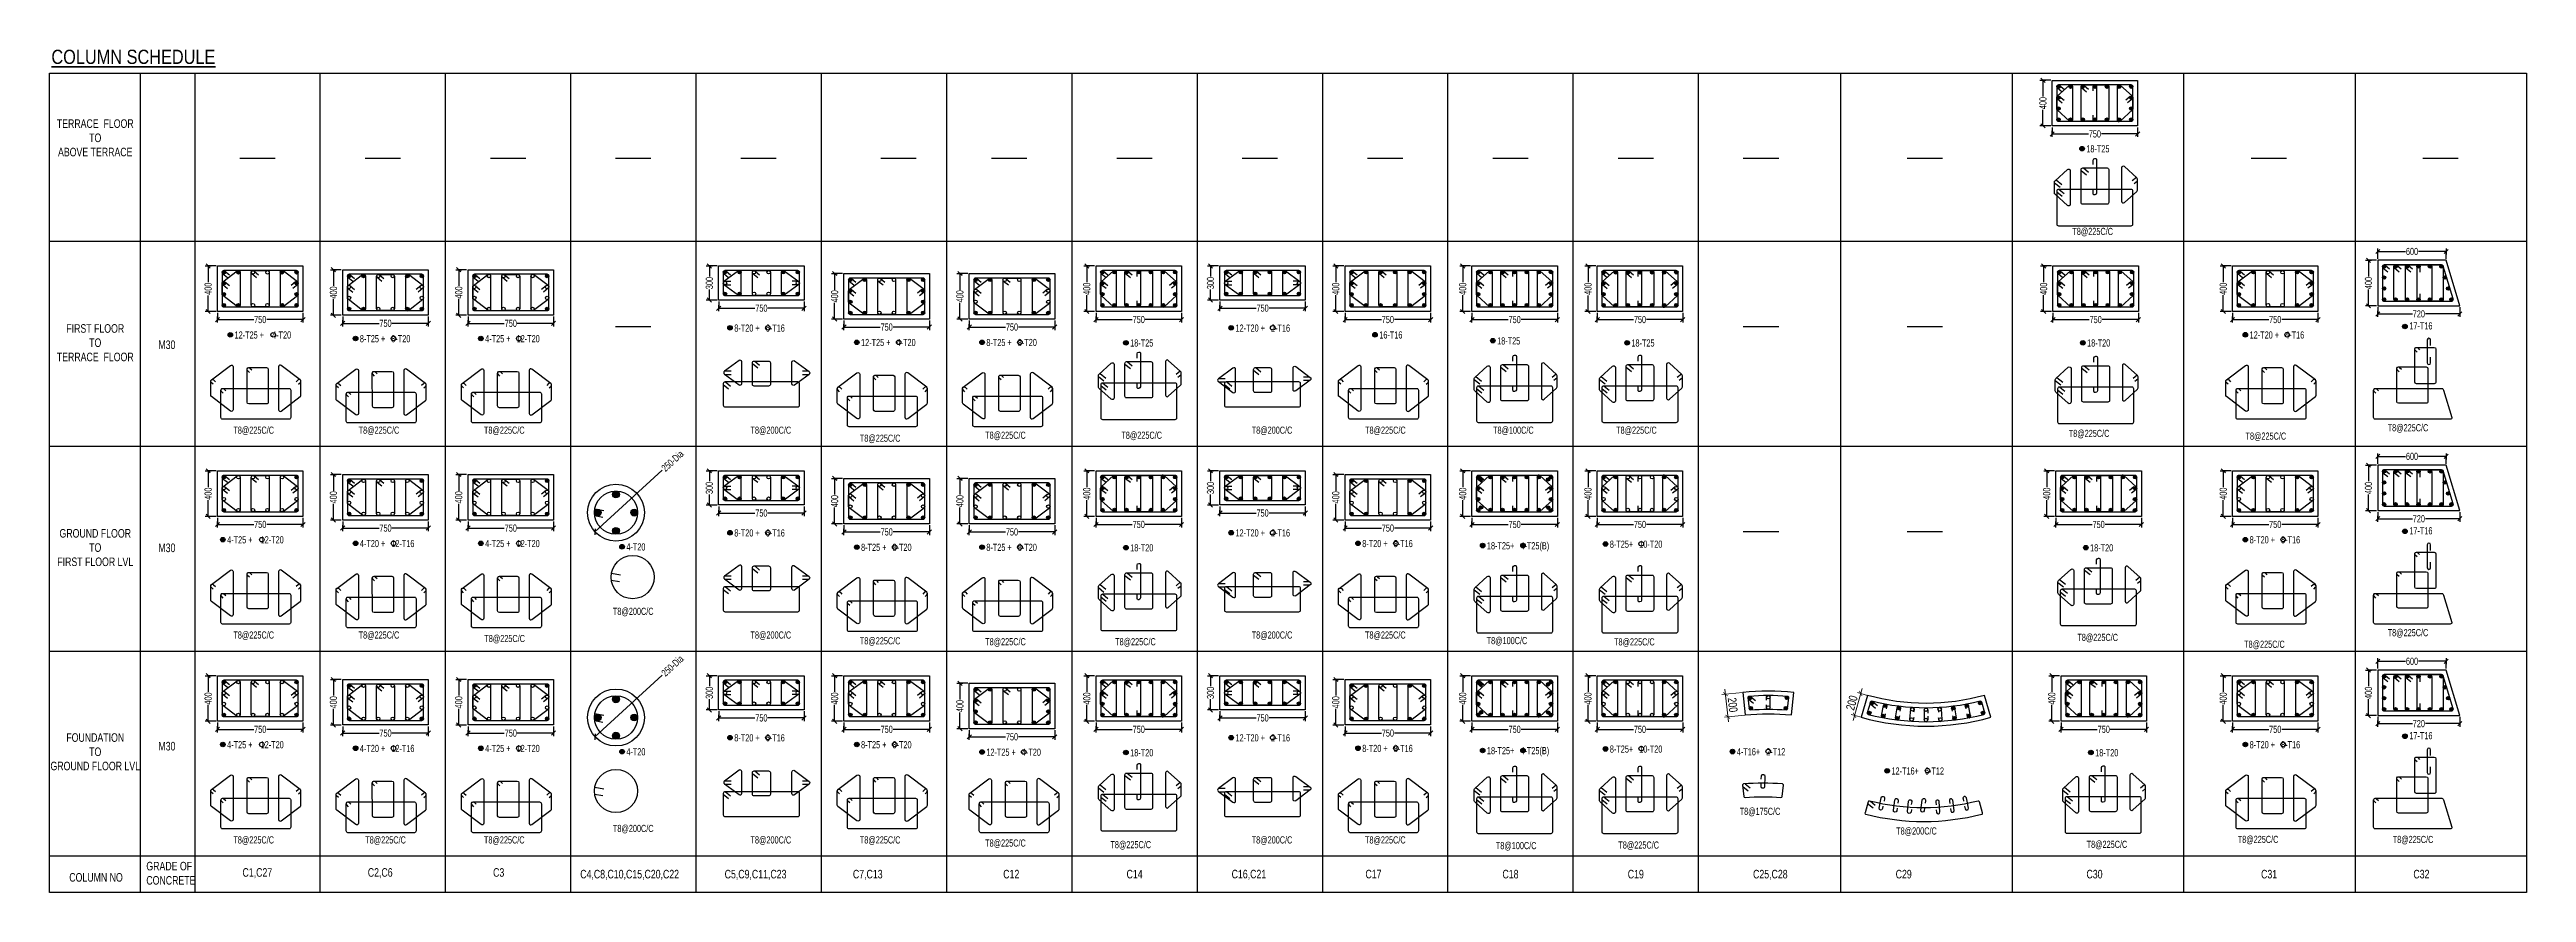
# Model space of a CAD drawing. Header units: millimetres. Extents: x 356 to 40629, y 2483 to 64847.
# Drawn here: x 18884 to 40629, y 11803 to 19209 of the extents above; entities that cross this region are included whole.
import ezdxf
from ezdxf.enums import TextEntityAlignment as Align

# ---------------------------------------------------------------- set-up
doc = ezdxf.new("R2010")
doc.units = ezdxf.units.MM
doc.linetypes.add('CONTINOUS', pattern=[0])
for name, color, linetype in [('COL', 5, 'Continuous'), ('S-TIES', 3, 'Continuous'), ('STEEL1', 3, 'Continuous'), ('Structural', 5, 'Continuous'), ('TABLE', 11, 'Continuous'), ('Ties', 3, 'Continuous'), ('TXT1', 4, 'Continuous'), ('TXT3', 6, 'Continuous')]:
    doc.layers.add(name, color=color, linetype=linetype)
for name, color, linetype, lineweight in [('STR-COL-DIM', 8, 'Continuous', 18), ('STR-LEVEL TEXT', 110, 'Continuous', 30), ('STR-SUB TITLE', 22, 'Continuous', 35), ('TEXT', 4, 'Continuous', 20)]:
    doc.layers.add(name, color=color, linetype=linetype, lineweight=lineweight)
doc.styles.add('EL', font='swisscl.ttf')
doc.styles.add('SD', font='ARIALNB.TTF')
doc.styles.add('SOBHA', font='swisscl.ttf')
doc.styles.add('sobha sed', font='swisscl.ttf')
doc.dimstyles.new('S-25', dxfattribs={"dimscale": 25, "dimtxt": 2.5, "dimasz": 1.5, "dimexe": 0.25, "dimexo": 0.5, "dimgap": 0.1, "dimtad": 0, "dimdec": 0, "dimrnd": 0.0005, "dimzin": 0, "dimdsep": 46, "dimtxsty": 'SOBHA', "dimblk": 'OBLIQUE', "dimcen": 0.09, "dimclrd": 8, "dimclre": 8, "dimclrt": 6, "dimadec": 0, "dimazin": 0, "dimtfac": 1, "dimtdec": 0, "dimtofl": 0, "dimtmove": 0, "dimatfit": 3, "dimfxl": 0.18, "dimtolj": 1, "dimtzin": 0, "dimlwd": -1, "dimlwe": -1, "dimarcsym": 0})
doc.dimstyles.new('S-30', dxfattribs={"dimscale": 30, "dimtxt": 2.5, "dimasz": 1.25, "dimexe": 1, "dimexo": 0, "dimgap": 0.5, "dimtad": 1, "dimdec": 0, "dimrnd": 0.0005, "dimzin": 0, "dimdsep": 46, "dimtxsty": 'EL', "dimblk": 'ARCHTICK', "dimcen": 0.09, "dimdle": 1.5, "dimclrd": 251, "dimclre": 251, "dimclrt": 6, "dimadec": 0, "dimazin": 0, "dimtfac": 1, "dimtdec": 0, "dimtofl": 0, "dimtmove": 0, "dimatfit": 3, "dimfxl": 2, "dimtolj": 1, "dimtzin": 0, "dimlwd": -1, "dimlwe": -1, "dimarcsym": 0})

msp = doc.modelspace()

# ---------------------------------------------------------------- texts
at = {"layer": 'STR-COL-DIM', "color": 6, "style": 'sobha sed'}
for p in [(39600.8, 16749.5, 0), (39600.8, 14949.7, 0), (39600.8, 13149.5, 0)]:
    msp.add_text('17-T16 ', height=62.5, dxfattribs=at).set_placement(p)
at = {"layer": 'STR-COL-DIM', "color": 6, "char_height": 62.5, "width": 636.777, "attachment_point": 1, "style": 'sobha sed'}
for s, insert in [('18-T25', (36765, 18367.5, 0)), ('8-T20 +   6-T16', (24895.3, 16792.7, 0)), ('12-T20 +   2-T16', (29295.3, 16792.7, 0)), ('12-T25 +    4-T20', (20508, 16732.2, 0)), ('8-T25 +   8-T20', (21608, 16699.4, 0)), ('4-T25 +   12-T20', (22708, 16699.6, 0)), ('12-T25 +   4-T20', (26008, 16666.1, 0)), ('8-T25 +   8-T20', (27108, 16666.1, 0)), ('18-T25', (28370.9, 16661.9, 0)), ('16-T16', (30557.9, 16732.3, 0)), ('18-T25', (31592.2, 16680.1, 0)), ('18-T25 ', (32770.9, 16661.7, 0)), ('18-T20 ', (36771.8, 16661.9, 0)), ('12-T20 +   4-T16', (38198.5, 16732.3, 0)), ('4-T25 +    12-T20', (20442.9, 14932.5, 0)), ('4-T20 +   12-T16', (21608, 14899.8, 0)), ('4-T25 +   12-T20', (22708, 14899.8, 0)), ('4-T20 ', (23947.6, 14869.9, 0)), ('8-T20 +   6-T16', (24895.3, 14992.9, 0)), ('8-T25 +   8-T20', (26008, 14866.3, 0)), ('8-T25 +   8-T20', (27108, 14866.3, 0)), ('18-T20 ', (28370.9, 14862.1, 0)), ('12-T20 +   2-T16', (29295.3, 14992.9, 0)), ('8-T20 +   8-T16', (30408, 14899.8, 0)), ('18-T25+   4-T25(B) ', (31502.6, 14880.3, 0)), ('8-T25+   10-T20', (32581.6, 14894.1, 0)), ('18-T20 ', (36798, 14862.1, 0)), ('8-T20 +   8-T16', (38198.5, 14932.5, 0)), ('4-T25 +    12-T20', (20442.9, 13132.3, 0)), ('4-T20 +   12-T16', (21608, 13099.6, 0)), ('4-T25 +   12-T20', (22708, 13099.6, 0)), ('4-T20 ', (23947.6, 13070.1, 0)), ('8-T20 +   6-T16', (24895.3, 13192.7, 0)), ('8-T25 +   8-T20', (26008, 13132.3, 0)), ('12-T25 +   4-T20', (27108, 13066.5, 0)), ('18-T20 ', (28370.9, 13061.9, 0)), ('12-T20 +   2-T16', (29295.3, 13192.7, 0)), ('8-T20 +   8-T16', (30408, 13099.6, 0)), ('18-T25+   4-T25(B) ', (31502.6, 13080.1, 0)), ('8-T25+   10-T20', (32581.6, 13093.9)), ('4-T16+   2-T12', (33696.3, 13070.4)), ('18-T20 ', (36842.9, 13061.9, 0)), ('8-T20 +   8-T16', (38198.5, 13132.3, 0)), ('12-T16+   6-T12', (35054.1, 12901.3))]:
    msp.add_mtext(s, dxfattribs=dict(at, insert=insert))
at = {"layer": 'STR-SUB TITLE', "linetype": 'CONTINOUS', "ltscale": 10, "insert": (19619.6, 19207, 849), "char_height": 125, "width": 8422.892, "attachment_point": 2, "rotation": 0.01078, "style": 'SD'}
msp.add_mtext('{\\fArial Narrow|b0|i0|c0|p34;\\LCOLUMN SCHEDULE }', dxfattribs=at)
at = {"layer": 'TXT1', "style": 'sobha sed'}
for p in [(19913.8, 16614.9, 0), (19913.8, 14830.9, 0), (19913.8, 13088.3, 0)]:
    msp.add_text('M30', height=75, dxfattribs=at).set_placement(p, align=Align.MIDDLE_CENTER)
at = {"layer": 'TXT1', "ltscale": 3000, "char_height": 75, "style": 'sobha sed'}
for s, insert, width, attachment_point in [('TERRACE  FLOOR\\PTO\\PABOVE TERRACE  ', (19284.8, 18595.5, 0), 1359.884, 2), ('FIRST FLOOR\\PTO\\PTERRACE  FLOOR', (19284.8, 16795.5, 0), 1359.884, 2), ('GROUND FLOOR\\PTO\\PFIRST FLOOR LVL ', (19284.8, 14995.7, 0), 1359.884, 2), ('FOUNDATION\\PTO\\PGROUND FLOOR LVL ', (19284.8, 13201.6, 0), 1359.884, 2), ('COLUMN NO', (19056.9, 11972.9, 0), 627.13, 1), ('GRADE OF CONCRETE ', (19733.4, 12072, 0), 429.309, 1)]:
    msp.add_mtext(s, dxfattribs=dict(at, insert=insert, width=width, attachment_point=attachment_point))
at = {"layer": 'TXT3', "color": 4, "ltscale": 7, "style": 'sobha sed'}
for s, p in [('T8@225C/C', (36641.9, 17579.5, 0)), ('T8@225C/C', (20497.2, 15833.4, 0)), ('T8@225C/C', (21597.2, 15833.4, 0)), ('T8@225C/C', (22697.2, 15833.4, 0)), ('T8@200C/C', (25037.5, 15833.4, 0)), ('T8@200C/C', (29437.5, 15833.4, 0)), ('T8@225C/C', (30432.5, 15833.4, 0)), ('T8@100C/C', (31556.1, 15833.4, 0)), ('T8@225C/C', (32636.4, 15833.4, 0)), ('T8@225C/C', (39410.3, 15854.5, 0)), ('T8@225C/C', (25997.2, 15762.8, 0)), ('T8@225C/C', (27097.2, 15788.9, 0)), ('T8@225C/C', (28293.1, 15788.9, 0)), ('T8@225C/C', (36610.3, 15804.8, 0)), ('T8@225C/C', (38162.5, 15781.2, 0)), ('T8@200C/C', (23829.5, 14241.6, 0)), ('T8@225C/C', (20497.2, 14033.6, 0)), ('T8@225C/C', (21597.2, 14033.6, 0)), ('T8@225C/C', (22700.5, 14002.9, 0)), ('T8@200C/C', (25037.5, 14033.6, 0)), ('T8@225C/C', (25997.2, 13982.6, 0)), ('T8@225C/C', (27097.2, 13974.7, 0)), ('T8@225C/C', (28238.3, 13974.7, 0)), ('T8@200C/C', (29437.5, 14033.6, 0)), ('T8@225C/C', (30432, 14033.6, 0)), ('T8@100C/C', (31500, 13984.6)), ('T8@225C/C', (32618.4, 13973.4)), ('T8@225C/C', (36685.9, 14012.7, 0)), ('T8@225C/C', (38149.9, 13952.5, 0)), ('T8@225C/C', (39410.3, 14054.3, 0)), ('T8@200C/C', (23829.5, 12334.2, 0)), ('T8@175C/C', (33721.6, 12484.4)), ('T8@225C/C', (20497.2, 12233.4, 0)), ('T8@225C/C', (21655, 12233.4, 0)), ('T8@225C/C', (22697.2, 12233.4, 0)), ('T8@200C/C', (25037.5, 12233.4, 0)), ('T8@225C/C', (25997.2, 12233.4, 0)), ('T8@225C/C', (27097.2, 12206.1, 0)), ('T8@225C/C', (28197.2, 12191.9, 0)), ('T8@200C/C', (29437.5, 12233.4, 0)), ('T8@225C/C', (30432, 12233.4, 0)), ('T8@100C/C', (31580.8, 12183.5)), ('T8@225C/C', (32656.2, 12188.3)), ('T8@200C/C', (35095.1, 12311.9)), ('T8@225C/C', (36767.3, 12194.5, 0)), ('T8@225C/C', (38093.9, 12238)), ('T8@225C/C', (39454.6, 12237.4, 0))]:
    msp.add_text(s, height=62.5, dxfattribs=at).set_placement(p)
at = {"layer": 'TXT3', "ltscale": 7, "style": 'sobha sed'}
for s, p in [('C1,C27', (20577.7, 11941.2, 0)), ('C2,C6', (21677.7, 11941.2, 0)), ('C3', (22777.7, 11941.2, 0)), ('C4,C8,C10,C15,C20,C22', (23542.7, 11926.6, 0)), ('C5,C9,C11,C23', (24810.5, 11926.6, 0)), ('C7,C13', (25936.5, 11926.6, 0)), ('C12', (27256.1, 11926.6, 0)), ('C14', (28338.9, 11926.6, 0)), ('C16,C21', (29261.3, 11927, 0)), ('C17', (30436.1, 11927, 0)), ('C18', (31638.9, 11926.6, 0)), ('C19', (32738.9, 11926.6, 0)), ('C25,C28', (33838.9, 11926.6, 0)), ('C29', (35091.1, 11926.6, 0)), ('C30', (36766.2, 11926.6, 0)), ('C31', (38298.8, 11926.6, 0)), ('C32', (39636, 11926.6, 0))]:
    msp.add_text(s, height=75, dxfattribs=at).set_placement(p)

# ---------------------------------------------------------------- blocks, each defined once
blk = doc.blocks.new('_Oblique')
at = {"color": 0, "linetype": 'ByBlock', "lineweight": -2}
for p, q in [((-0.5, -0.5), (0.5, 0.5)), ((0, 0.71), (0, -0.71))]:
    blk.add_line(p, q, dxfattribs=at)
blk = doc.blocks.new('*D428')
at = {"layer": 'STR-LEVEL TEXT', "color": 8, "transparency": 16777216}
for p, q in [((20345, 13707), (20270, 13707)), ((20276, 13707), (20276, 13565)), ((20345, 13307), (20270, 13307)), ((20276, 13307), (20276, 13450))]:
    blk.add_line(p, q, dxfattribs=at)
at = {"layer": 'STR-LEVEL TEXT', "color": 8, "transparency": 16777216, "xscale": 37.5, "yscale": 37.5, "zscale": 37.5}
for p, rotation in [((20276, 13707), 90), ((20276, 13307), 270)]:
    blk.add_blockref('_Oblique', p, dxfattribs=dict(at, rotation=rotation))
at = {"layer": 'STR-LEVEL TEXT', "color": 6, "transparency": 16777216, "insert": (20276, 13507), "char_height": 62.5, "attachment_point": 5, "rotation": 90, "style": 'SOBHA'}
blk.add_mtext('\\A1;400', dxfattribs=at)
blk = doc.blocks.new('*D429')
at = {"layer": 'STR-LEVEL TEXT', "color": 8, "transparency": 16777216}
for p, q in [((20358, 13295), (20358, 13230)), ((21108, 13295), (21108, 13230)), ((20358, 13236), (20676, 13236)), ((21108, 13236), (20790, 13236))]:
    blk.add_line(p, q, dxfattribs=at)
at = {"layer": 'STR-LEVEL TEXT', "color": 8, "transparency": 16777216, "xscale": 37.5, "yscale": 37.5, "zscale": 37.5, "rotation": 180}
blk.add_blockref('_Oblique', (20358, 13236), dxfattribs=at)
at = {"layer": 'STR-LEVEL TEXT', "color": 8, "transparency": 16777216, "xscale": 37.5, "yscale": 37.5, "zscale": 37.5}
blk.add_blockref('_Oblique', (21108, 13236), dxfattribs=at)
at = {"layer": 'STR-LEVEL TEXT', "color": 6, "transparency": 16777216, "insert": (20733, 13236), "char_height": 62.5, "attachment_point": 5, "style": 'SOBHA'}
blk.add_mtext('\\A1;750', dxfattribs=at)
blk = doc.blocks.new('*D430')
at = {"layer": 'STR-LEVEL TEXT', "color": 8, "transparency": 16777216}
for p, q in [((20345, 17307), (20270, 17307)), ((20276, 17307), (20276, 17165)), ((20276, 16907), (20276, 17049)), ((20345, 16907), (20270, 16907))]:
    blk.add_line(p, q, dxfattribs=at)
at = {"layer": 'STR-LEVEL TEXT', "color": 8, "transparency": 16777216, "xscale": 37.5, "yscale": 37.5, "zscale": 37.5}
for p, rotation in [((20276, 17307), 90), ((20276, 16907), 270)]:
    blk.add_blockref('_Oblique', p, dxfattribs=dict(at, rotation=rotation))
at = {"layer": 'STR-LEVEL TEXT', "color": 6, "transparency": 16777216, "insert": (20276, 17107), "char_height": 62.5, "attachment_point": 5, "rotation": 90, "style": 'SOBHA'}
blk.add_mtext('\\A1;400', dxfattribs=at)
blk = doc.blocks.new('*D431')
at = {"layer": 'STR-LEVEL TEXT', "color": 8, "transparency": 16777216}
for p, q in [((20358, 16895), (20358, 16830)), ((20358, 16836), (20676, 16836)), ((21108, 16836), (20790, 16836)), ((21108, 16895), (21108, 16830))]:
    blk.add_line(p, q, dxfattribs=at)
at = {"layer": 'STR-LEVEL TEXT', "color": 8, "transparency": 16777216, "xscale": 37.5, "yscale": 37.5, "zscale": 37.5, "rotation": 180}
blk.add_blockref('_Oblique', (20358, 16836), dxfattribs=at)
at = {"layer": 'STR-LEVEL TEXT', "color": 8, "transparency": 16777216, "xscale": 37.5, "yscale": 37.5, "zscale": 37.5}
blk.add_blockref('_Oblique', (21108, 16836), dxfattribs=at)
at = {"layer": 'STR-LEVEL TEXT', "color": 6, "transparency": 16777216, "insert": (20733, 16836), "char_height": 62.5, "attachment_point": 5, "style": 'SOBHA'}
blk.add_mtext('\\A1;750', dxfattribs=at)
blk = doc.blocks.new('*D338')
at = {"layer": 'STR-LEVEL TEXT', "color": 8, "transparency": 16777216}
for p, q in [((21445, 13674), (21370, 13674)), ((21376, 13674), (21376, 13532)), ((21445, 13274), (21370, 13274)), ((21376, 13274), (21376, 13417))]:
    blk.add_line(p, q, dxfattribs=at)
at = {"layer": 'STR-LEVEL TEXT', "color": 8, "transparency": 16777216, "xscale": 37.5, "yscale": 37.5, "zscale": 37.5}
for p, rotation in [((21376, 13674), 90), ((21376, 13274), 270)]:
    blk.add_blockref('_Oblique', p, dxfattribs=dict(at, rotation=rotation))
at = {"layer": 'STR-LEVEL TEXT', "color": 6, "transparency": 16777216, "insert": (21376, 13474), "char_height": 62.5, "attachment_point": 5, "rotation": 90, "style": 'SOBHA'}
blk.add_mtext('\\A1;400', dxfattribs=at)
blk = doc.blocks.new('*D339')
at = {"layer": 'STR-LEVEL TEXT', "color": 8, "transparency": 16777216}
for p, q in [((21458, 13262), (21458, 13197)), ((21458, 13203), (21776, 13203)), ((22208, 13203), (21890, 13203)), ((22208, 13262), (22208, 13197))]:
    blk.add_line(p, q, dxfattribs=at)
at = {"layer": 'STR-LEVEL TEXT', "color": 8, "transparency": 16777216, "xscale": 37.5, "yscale": 37.5, "zscale": 37.5, "rotation": 180}
blk.add_blockref('_Oblique', (21458, 13203), dxfattribs=at)
at = {"layer": 'STR-LEVEL TEXT', "color": 8, "transparency": 16777216, "xscale": 37.5, "yscale": 37.5, "zscale": 37.5}
blk.add_blockref('_Oblique', (22208, 13203), dxfattribs=at)
at = {"layer": 'STR-LEVEL TEXT', "color": 6, "transparency": 16777216, "insert": (21833, 13203), "char_height": 62.5, "attachment_point": 5, "style": 'SOBHA'}
blk.add_mtext('\\A1;750', dxfattribs=at)
blk = doc.blocks.new('*D340')
at = {"layer": 'STR-LEVEL TEXT', "color": 8, "transparency": 16777216}
for p, q in [((21445, 17274), (21370, 17274)), ((21376, 17274), (21376, 17132)), ((21376, 16874), (21376, 17017)), ((21445, 16874), (21370, 16874))]:
    blk.add_line(p, q, dxfattribs=at)
at = {"layer": 'STR-LEVEL TEXT', "color": 8, "transparency": 16777216, "xscale": 37.5, "yscale": 37.5, "zscale": 37.5}
for p, rotation in [((21376, 17274), 90), ((21376, 16874), 270)]:
    blk.add_blockref('_Oblique', p, dxfattribs=dict(at, rotation=rotation))
at = {"layer": 'STR-LEVEL TEXT', "color": 6, "transparency": 16777216, "insert": (21376, 17074), "char_height": 62.5, "attachment_point": 5, "rotation": 90, "style": 'SOBHA'}
blk.add_mtext('\\A1;400', dxfattribs=at)
blk = doc.blocks.new('*D341')
at = {"layer": 'STR-LEVEL TEXT', "color": 8, "transparency": 16777216}
for p, q in [((21458, 16862), (21458, 16797)), ((21458, 16803), (21776, 16803)), ((22208, 16803), (21890, 16803)), ((22208, 16862), (22208, 16797))]:
    blk.add_line(p, q, dxfattribs=at)
at = {"layer": 'STR-LEVEL TEXT', "color": 8, "transparency": 16777216, "xscale": 37.5, "yscale": 37.5, "zscale": 37.5, "rotation": 180}
blk.add_blockref('_Oblique', (21458, 16803), dxfattribs=at)
at = {"layer": 'STR-LEVEL TEXT', "color": 8, "transparency": 16777216, "xscale": 37.5, "yscale": 37.5, "zscale": 37.5}
blk.add_blockref('_Oblique', (22208, 16803), dxfattribs=at)
at = {"layer": 'STR-LEVEL TEXT', "color": 6, "transparency": 16777216, "insert": (21833, 16803), "char_height": 62.5, "attachment_point": 5, "style": 'SOBHA'}
blk.add_mtext('\\A1;750', dxfattribs=at)
blk = doc.blocks.new('*D606')
at = {"layer": 'STR-LEVEL TEXT', "color": 8, "transparency": 16777216}
for p, q in [((21445, 15475), (21370, 15475)), ((21376, 15475), (21376, 15332)), ((21445, 15075), (21370, 15075)), ((21376, 15075), (21376, 15217))]:
    blk.add_line(p, q, dxfattribs=at)
at = {"layer": 'STR-LEVEL TEXT', "color": 8, "transparency": 16777216, "xscale": 37.5, "yscale": 37.5, "zscale": 37.5}
for p, rotation in [((21376, 15475), 90), ((21376, 15075), 270)]:
    blk.add_blockref('_Oblique', p, dxfattribs=dict(at, rotation=rotation))
at = {"layer": 'STR-LEVEL TEXT', "color": 6, "transparency": 16777216, "insert": (21376, 15275), "char_height": 62.5, "attachment_point": 5, "rotation": 90, "style": 'SOBHA'}
blk.add_mtext('\\A1;400', dxfattribs=at)
blk = doc.blocks.new('*D607')
at = {"layer": 'STR-LEVEL TEXT', "color": 8, "transparency": 16777216}
for p, q in [((21458, 15062), (21458, 14997)), ((22208, 15062), (22208, 14997)), ((21458, 15004), (21776, 15004)), ((22208, 15004), (21890, 15004))]:
    blk.add_line(p, q, dxfattribs=at)
at = {"layer": 'STR-LEVEL TEXT', "color": 8, "transparency": 16777216, "xscale": 37.5, "yscale": 37.5, "zscale": 37.5, "rotation": 180}
blk.add_blockref('_Oblique', (21458, 15004), dxfattribs=at)
at = {"layer": 'STR-LEVEL TEXT', "color": 8, "transparency": 16777216, "xscale": 37.5, "yscale": 37.5, "zscale": 37.5}
blk.add_blockref('_Oblique', (22208, 15004), dxfattribs=at)
at = {"layer": 'STR-LEVEL TEXT', "color": 6, "transparency": 16777216, "insert": (21833, 15004), "char_height": 62.5, "attachment_point": 5, "style": 'SOBHA'}
blk.add_mtext('\\A1;750', dxfattribs=at)
blk = doc.blocks.new('*D608')
at = {"layer": 'STR-LEVEL TEXT', "color": 8, "transparency": 16777216}
for p, q in [((22545, 13674), (22470, 13674)), ((22476, 13674), (22476, 13532)), ((22545, 13274), (22470, 13274)), ((22476, 13274), (22476, 13417))]:
    blk.add_line(p, q, dxfattribs=at)
at = {"layer": 'STR-LEVEL TEXT', "color": 8, "transparency": 16777216, "xscale": 37.5, "yscale": 37.5, "zscale": 37.5}
for p, rotation in [((22476, 13674), 90), ((22476, 13274), 270)]:
    blk.add_blockref('_Oblique', p, dxfattribs=dict(at, rotation=rotation))
at = {"layer": 'STR-LEVEL TEXT', "color": 6, "transparency": 16777216, "insert": (22476, 13474), "char_height": 62.5, "attachment_point": 5, "rotation": 90, "style": 'SOBHA'}
blk.add_mtext('\\A1;400', dxfattribs=at)
blk = doc.blocks.new('*D609')
at = {"layer": 'STR-LEVEL TEXT', "color": 8, "transparency": 16777216}
for p, q in [((22558, 13262), (22558, 13197)), ((22558, 13203), (22876, 13203)), ((23308, 13203), (22990, 13203)), ((23308, 13262), (23308, 13197))]:
    blk.add_line(p, q, dxfattribs=at)
at = {"layer": 'STR-LEVEL TEXT', "color": 8, "transparency": 16777216, "xscale": 37.5, "yscale": 37.5, "zscale": 37.5, "rotation": 180}
blk.add_blockref('_Oblique', (22558, 13203), dxfattribs=at)
at = {"layer": 'STR-LEVEL TEXT', "color": 8, "transparency": 16777216, "xscale": 37.5, "yscale": 37.5, "zscale": 37.5}
blk.add_blockref('_Oblique', (23308, 13203), dxfattribs=at)
at = {"layer": 'STR-LEVEL TEXT', "color": 6, "transparency": 16777216, "insert": (22933, 13203), "char_height": 62.5, "attachment_point": 5, "style": 'SOBHA'}
blk.add_mtext('\\A1;750', dxfattribs=at)
blk = doc.blocks.new('*D610')
at = {"layer": 'STR-LEVEL TEXT', "color": 8, "transparency": 16777216}
for p, q in [((22545, 15475), (22470, 15475)), ((22476, 15475), (22476, 15332)), ((22545, 15075), (22470, 15075)), ((22476, 15075), (22476, 15217))]:
    blk.add_line(p, q, dxfattribs=at)
at = {"layer": 'STR-LEVEL TEXT', "color": 8, "transparency": 16777216, "xscale": 37.5, "yscale": 37.5, "zscale": 37.5}
for p, rotation in [((22476, 15475), 90), ((22476, 15075), 270)]:
    blk.add_blockref('_Oblique', p, dxfattribs=dict(at, rotation=rotation))
at = {"layer": 'STR-LEVEL TEXT', "color": 6, "transparency": 16777216, "insert": (22476, 15275), "char_height": 62.5, "attachment_point": 5, "rotation": 90, "style": 'SOBHA'}
blk.add_mtext('\\A1;400', dxfattribs=at)
blk = doc.blocks.new('*D611')
at = {"layer": 'STR-LEVEL TEXT', "color": 8, "transparency": 16777216}
for p, q in [((22558, 15062), (22558, 14997)), ((23308, 15062), (23308, 14997)), ((22558, 15004), (22876, 15004)), ((23308, 15004), (22990, 15004))]:
    blk.add_line(p, q, dxfattribs=at)
at = {"layer": 'STR-LEVEL TEXT', "color": 8, "transparency": 16777216, "xscale": 37.5, "yscale": 37.5, "zscale": 37.5, "rotation": 180}
blk.add_blockref('_Oblique', (22558, 15004), dxfattribs=at)
at = {"layer": 'STR-LEVEL TEXT', "color": 8, "transparency": 16777216, "xscale": 37.5, "yscale": 37.5, "zscale": 37.5}
blk.add_blockref('_Oblique', (23308, 15004), dxfattribs=at)
at = {"layer": 'STR-LEVEL TEXT', "color": 6, "transparency": 16777216, "insert": (22933, 15004), "char_height": 62.5, "attachment_point": 5, "style": 'SOBHA'}
blk.add_mtext('\\A1;750', dxfattribs=at)
blk = doc.blocks.new('*D612')
at = {"layer": 'STR-LEVEL TEXT', "color": 8, "transparency": 16777216}
for p, q in [((22545, 17274), (22470, 17274)), ((22476, 17274), (22476, 17132)), ((22476, 16874), (22476, 17017)), ((22545, 16874), (22470, 16874))]:
    blk.add_line(p, q, dxfattribs=at)
at = {"layer": 'STR-LEVEL TEXT', "color": 8, "transparency": 16777216, "xscale": 37.5, "yscale": 37.5, "zscale": 37.5}
for p, rotation in [((22476, 17274), 90), ((22476, 16874), 270)]:
    blk.add_blockref('_Oblique', p, dxfattribs=dict(at, rotation=rotation))
at = {"layer": 'STR-LEVEL TEXT', "color": 6, "transparency": 16777216, "insert": (22476, 17074), "char_height": 62.5, "attachment_point": 5, "rotation": 90, "style": 'SOBHA'}
blk.add_mtext('\\A1;400', dxfattribs=at)
blk = doc.blocks.new('*D613')
at = {"layer": 'STR-LEVEL TEXT', "color": 8, "transparency": 16777216}
for p, q in [((22558, 16862), (22558, 16797)), ((22558, 16803), (22876, 16803)), ((23308, 16803), (22990, 16803)), ((23308, 16862), (23308, 16797))]:
    blk.add_line(p, q, dxfattribs=at)
at = {"layer": 'STR-LEVEL TEXT', "color": 8, "transparency": 16777216, "xscale": 37.5, "yscale": 37.5, "zscale": 37.5, "rotation": 180}
blk.add_blockref('_Oblique', (22558, 16803), dxfattribs=at)
at = {"layer": 'STR-LEVEL TEXT', "color": 8, "transparency": 16777216, "xscale": 37.5, "yscale": 37.5, "zscale": 37.5}
blk.add_blockref('_Oblique', (23308, 16803), dxfattribs=at)
at = {"layer": 'STR-LEVEL TEXT', "color": 6, "transparency": 16777216, "insert": (22933, 16803), "char_height": 62.5, "attachment_point": 5, "style": 'SOBHA'}
blk.add_mtext('\\A1;750', dxfattribs=at)
blk = doc.blocks.new('*D614')
at = {"layer": 'STR-LEVEL TEXT', "color": 8, "transparency": 16777216}
for p, q in [((24745, 13707), (24670, 13707)), ((24676, 13707), (24676, 13614)), ((24676, 13407), (24676, 13500)), ((24745, 13407), (24670, 13407))]:
    blk.add_line(p, q, dxfattribs=at)
at = {"layer": 'STR-LEVEL TEXT', "color": 8, "transparency": 16777216, "xscale": 37.5, "yscale": 37.5, "zscale": 37.5}
for p, rotation in [((24676, 13707), 90), ((24676, 13407), 270)]:
    blk.add_blockref('_Oblique', p, dxfattribs=dict(at, rotation=rotation))
at = {"layer": 'STR-LEVEL TEXT', "color": 6, "transparency": 16777216, "insert": (24676, 13557), "char_height": 62.5, "attachment_point": 5, "rotation": 90, "style": 'SOBHA'}
blk.add_mtext('\\A1;300', dxfattribs=at)
blk = doc.blocks.new('*D615')
at = {"layer": 'STR-LEVEL TEXT', "color": 8, "transparency": 16777216}
for p, q in [((24758, 13395), (24758, 13330)), ((24758, 13336), (25076, 13336)), ((25508, 13336), (25190, 13336)), ((25508, 13395), (25508, 13330))]:
    blk.add_line(p, q, dxfattribs=at)
at = {"layer": 'STR-LEVEL TEXT', "color": 8, "transparency": 16777216, "xscale": 37.5, "yscale": 37.5, "zscale": 37.5, "rotation": 180}
blk.add_blockref('_Oblique', (24758, 13336), dxfattribs=at)
at = {"layer": 'STR-LEVEL TEXT', "color": 8, "transparency": 16777216, "xscale": 37.5, "yscale": 37.5, "zscale": 37.5}
blk.add_blockref('_Oblique', (25508, 13336), dxfattribs=at)
at = {"layer": 'STR-LEVEL TEXT', "color": 6, "transparency": 16777216, "insert": (25133, 13336), "char_height": 62.5, "attachment_point": 5, "style": 'SOBHA'}
blk.add_mtext('\\A1;750', dxfattribs=at)
blk = doc.blocks.new('*D616')
at = {"layer": 'STR-LEVEL TEXT', "color": 8, "transparency": 16777216}
for p, q in [((24745, 15507), (24670, 15507)), ((24676, 15507), (24676, 15415)), ((24676, 15207), (24676, 15300)), ((24745, 15207), (24670, 15207))]:
    blk.add_line(p, q, dxfattribs=at)
at = {"layer": 'STR-LEVEL TEXT', "color": 8, "transparency": 16777216, "xscale": 37.5, "yscale": 37.5, "zscale": 37.5}
for p, rotation in [((24676, 15507), 90), ((24676, 15207), 270)]:
    blk.add_blockref('_Oblique', p, dxfattribs=dict(at, rotation=rotation))
at = {"layer": 'STR-LEVEL TEXT', "color": 6, "transparency": 16777216, "insert": (24676, 15357), "char_height": 62.5, "attachment_point": 5, "rotation": 90, "style": 'SOBHA'}
blk.add_mtext('\\A1;300', dxfattribs=at)
blk = doc.blocks.new('*D617')
at = {"layer": 'STR-LEVEL TEXT', "color": 8, "transparency": 16777216}
for p, q in [((24758, 15195), (24758, 15130)), ((24758, 15136), (25076, 15136)), ((25508, 15136), (25190, 15136)), ((25508, 15195), (25508, 15130))]:
    blk.add_line(p, q, dxfattribs=at)
at = {"layer": 'STR-LEVEL TEXT', "color": 8, "transparency": 16777216, "xscale": 37.5, "yscale": 37.5, "zscale": 37.5, "rotation": 180}
blk.add_blockref('_Oblique', (24758, 15136), dxfattribs=at)
at = {"layer": 'STR-LEVEL TEXT', "color": 8, "transparency": 16777216, "xscale": 37.5, "yscale": 37.5, "zscale": 37.5}
blk.add_blockref('_Oblique', (25508, 15136), dxfattribs=at)
at = {"layer": 'STR-LEVEL TEXT', "color": 6, "transparency": 16777216, "insert": (25133, 15136), "char_height": 62.5, "attachment_point": 5, "style": 'SOBHA'}
blk.add_mtext('\\A1;750', dxfattribs=at)
blk = doc.blocks.new('*D618')
at = {"layer": 'STR-LEVEL TEXT', "color": 8, "transparency": 16777216}
for p, q in [((24745, 17307), (24670, 17307)), ((24676, 17307), (24676, 17214)), ((24745, 17007), (24670, 17007)), ((24676, 17007), (24676, 17100))]:
    blk.add_line(p, q, dxfattribs=at)
at = {"layer": 'STR-LEVEL TEXT', "color": 8, "transparency": 16777216, "xscale": 37.5, "yscale": 37.5, "zscale": 37.5}
for p, rotation in [((24676, 17307), 90), ((24676, 17007), 270)]:
    blk.add_blockref('_Oblique', p, dxfattribs=dict(at, rotation=rotation))
at = {"layer": 'STR-LEVEL TEXT', "color": 6, "transparency": 16777216, "insert": (24676, 17157), "char_height": 62.5, "attachment_point": 5, "rotation": 90, "style": 'SOBHA'}
blk.add_mtext('\\A1;300', dxfattribs=at)
blk = doc.blocks.new('*D619')
at = {"layer": 'STR-LEVEL TEXT', "color": 8, "transparency": 16777216}
for p, q in [((24758, 16995), (24758, 16930)), ((25508, 16995), (25508, 16930)), ((24758, 16936), (25076, 16936)), ((25508, 16936), (25190, 16936))]:
    blk.add_line(p, q, dxfattribs=at)
at = {"layer": 'STR-LEVEL TEXT', "color": 8, "transparency": 16777216, "xscale": 37.5, "yscale": 37.5, "zscale": 37.5, "rotation": 180}
blk.add_blockref('_Oblique', (24758, 16936), dxfattribs=at)
at = {"layer": 'STR-LEVEL TEXT', "color": 8, "transparency": 16777216, "xscale": 37.5, "yscale": 37.5, "zscale": 37.5}
blk.add_blockref('_Oblique', (25508, 16936), dxfattribs=at)
at = {"layer": 'STR-LEVEL TEXT', "color": 6, "transparency": 16777216, "insert": (25133, 16936), "char_height": 62.5, "attachment_point": 5, "style": 'SOBHA'}
blk.add_mtext('\\A1;750', dxfattribs=at)
blk = doc.blocks.new('*D620')
at = {"layer": 'STR-LEVEL TEXT', "color": 8, "transparency": 16777216}
for p, q in [((28058, 13707), (27983, 13707)), ((27990, 13707), (27990, 13565)), ((28058, 13307), (27983, 13307)), ((27990, 13307), (27990, 13450))]:
    blk.add_line(p, q, dxfattribs=at)
at = {"layer": 'STR-LEVEL TEXT', "color": 8, "transparency": 16777216, "xscale": 37.5, "yscale": 37.5, "zscale": 37.5}
for p, rotation in [((27990, 13707), 90), ((27990, 13307), 270)]:
    blk.add_blockref('_Oblique', p, dxfattribs=dict(at, rotation=rotation))
at = {"layer": 'STR-LEVEL TEXT', "color": 6, "transparency": 16777216, "insert": (27990, 13507), "char_height": 62.5, "attachment_point": 5, "rotation": 90, "style": 'SOBHA'}
blk.add_mtext('\\A1;400', dxfattribs=at)
blk = doc.blocks.new('*D621')
at = {"layer": 'STR-LEVEL TEXT', "color": 8, "transparency": 16777216}
for p, q in [((28071, 13295), (28071, 13230)), ((28821, 13295), (28821, 13230)), ((28071, 13236), (28389, 13236)), ((28821, 13236), (28503, 13236))]:
    blk.add_line(p, q, dxfattribs=at)
at = {"layer": 'STR-LEVEL TEXT', "color": 8, "transparency": 16777216, "xscale": 37.5, "yscale": 37.5, "zscale": 37.5, "rotation": 180}
blk.add_blockref('_Oblique', (28071, 13236), dxfattribs=at)
at = {"layer": 'STR-LEVEL TEXT', "color": 8, "transparency": 16777216, "xscale": 37.5, "yscale": 37.5, "zscale": 37.5}
blk.add_blockref('_Oblique', (28821, 13236), dxfattribs=at)
at = {"layer": 'STR-LEVEL TEXT', "color": 6, "transparency": 16777216, "insert": (28446, 13236), "char_height": 62.5, "attachment_point": 5, "style": 'SOBHA'}
blk.add_mtext('\\A1;750', dxfattribs=at)
blk = doc.blocks.new('*D436')
at = {"layer": 'STR-LEVEL TEXT', "color": 8, "transparency": 16777216}
for p, q in [((28058, 15507), (27983, 15507)), ((27990, 15507), (27990, 15365)), ((27990, 15107), (27990, 15250)), ((28058, 15107), (27983, 15107))]:
    blk.add_line(p, q, dxfattribs=at)
at = {"layer": 'STR-LEVEL TEXT', "color": 8, "transparency": 16777216, "xscale": 37.5, "yscale": 37.5, "zscale": 37.5}
for p, rotation in [((27990, 15507), 90), ((27990, 15107), 270)]:
    blk.add_blockref('_Oblique', p, dxfattribs=dict(at, rotation=rotation))
at = {"layer": 'STR-LEVEL TEXT', "color": 6, "transparency": 16777216, "insert": (27990, 15307), "char_height": 62.5, "attachment_point": 5, "rotation": 90, "style": 'SOBHA'}
blk.add_mtext('\\A1;400', dxfattribs=at)
blk = doc.blocks.new('*D437')
at = {"layer": 'STR-LEVEL TEXT', "color": 8, "transparency": 16777216}
for p, q in [((28071, 15095), (28071, 15030)), ((28071, 15036), (28389, 15036)), ((28821, 15036), (28503, 15036)), ((28821, 15095), (28821, 15030))]:
    blk.add_line(p, q, dxfattribs=at)
at = {"layer": 'STR-LEVEL TEXT', "color": 8, "transparency": 16777216, "xscale": 37.5, "yscale": 37.5, "zscale": 37.5, "rotation": 180}
blk.add_blockref('_Oblique', (28071, 15036), dxfattribs=at)
at = {"layer": 'STR-LEVEL TEXT', "color": 8, "transparency": 16777216, "xscale": 37.5, "yscale": 37.5, "zscale": 37.5}
blk.add_blockref('_Oblique', (28821, 15036), dxfattribs=at)
at = {"layer": 'STR-LEVEL TEXT', "color": 6, "transparency": 16777216, "insert": (28446, 15036), "char_height": 62.5, "attachment_point": 5, "style": 'SOBHA'}
blk.add_mtext('\\A1;750', dxfattribs=at)
blk = doc.blocks.new('*D480')
at = {"layer": 'STR-LEVEL TEXT', "color": 8, "transparency": 16777216}
for p, q in [((28058, 17307), (27983, 17307)), ((27990, 17307), (27990, 17165)), ((27990, 16907), (27990, 17050)), ((28058, 16907), (27983, 16907))]:
    blk.add_line(p, q, dxfattribs=at)
at = {"layer": 'STR-LEVEL TEXT', "color": 8, "transparency": 16777216, "xscale": 37.5, "yscale": 37.5, "zscale": 37.5}
for p, rotation in [((27990, 17307), 90), ((27990, 16907), 270)]:
    blk.add_blockref('_Oblique', p, dxfattribs=dict(at, rotation=rotation))
at = {"layer": 'STR-LEVEL TEXT', "color": 6, "transparency": 16777216, "insert": (27990, 17107), "char_height": 62.5, "attachment_point": 5, "rotation": 90, "style": 'SOBHA'}
blk.add_mtext('\\A1;400', dxfattribs=at)
blk = doc.blocks.new('*D481')
at = {"layer": 'STR-LEVEL TEXT', "color": 8, "transparency": 16777216}
for p, q in [((28071, 16895), (28071, 16830)), ((28071, 16836), (28389, 16836)), ((28821, 16836), (28503, 16836)), ((28821, 16895), (28821, 16830))]:
    blk.add_line(p, q, dxfattribs=at)
at = {"layer": 'STR-LEVEL TEXT', "color": 8, "transparency": 16777216, "xscale": 37.5, "yscale": 37.5, "zscale": 37.5, "rotation": 180}
blk.add_blockref('_Oblique', (28071, 16836), dxfattribs=at)
at = {"layer": 'STR-LEVEL TEXT', "color": 8, "transparency": 16777216, "xscale": 37.5, "yscale": 37.5, "zscale": 37.5}
blk.add_blockref('_Oblique', (28821, 16836), dxfattribs=at)
at = {"layer": 'STR-LEVEL TEXT', "color": 6, "transparency": 16777216, "insert": (28446, 16836), "char_height": 62.5, "attachment_point": 5, "style": 'SOBHA'}
blk.add_mtext('\\A1;750', dxfattribs=at)
blk = doc.blocks.new('*D482')
at = {"layer": 'STR-LEVEL TEXT', "color": 8, "transparency": 16777216}
for p, q in [((25845, 13707), (25770, 13707)), ((25776, 13707), (25776, 13565)), ((25845, 13307), (25770, 13307)), ((25776, 13307), (25776, 13450))]:
    blk.add_line(p, q, dxfattribs=at)
at = {"layer": 'STR-LEVEL TEXT', "color": 8, "transparency": 16777216, "xscale": 37.5, "yscale": 37.5, "zscale": 37.5}
for p, rotation in [((25776, 13707), 90), ((25776, 13307), 270)]:
    blk.add_blockref('_Oblique', p, dxfattribs=dict(at, rotation=rotation))
at = {"layer": 'STR-LEVEL TEXT', "color": 6, "transparency": 16777216, "insert": (25776, 13507), "char_height": 62.5, "attachment_point": 5, "rotation": 90, "style": 'SOBHA'}
blk.add_mtext('\\A1;400', dxfattribs=at)
blk = doc.blocks.new('*D483')
at = {"layer": 'STR-LEVEL TEXT', "color": 8, "transparency": 16777216}
for p, q in [((25858, 13295), (25858, 13230)), ((26608, 13295), (26608, 13230)), ((25858, 13236), (26176, 13236)), ((26608, 13236), (26290, 13236))]:
    blk.add_line(p, q, dxfattribs=at)
at = {"layer": 'STR-LEVEL TEXT', "color": 8, "transparency": 16777216, "xscale": 37.5, "yscale": 37.5, "zscale": 37.5, "rotation": 180}
blk.add_blockref('_Oblique', (25858, 13236), dxfattribs=at)
at = {"layer": 'STR-LEVEL TEXT', "color": 8, "transparency": 16777216, "xscale": 37.5, "yscale": 37.5, "zscale": 37.5}
blk.add_blockref('_Oblique', (26608, 13236), dxfattribs=at)
at = {"layer": 'STR-LEVEL TEXT', "color": 6, "transparency": 16777216, "insert": (26233, 13236), "char_height": 62.5, "attachment_point": 5, "style": 'SOBHA'}
blk.add_mtext('\\A1;750', dxfattribs=at)
blk = doc.blocks.new('*D544')
at = {"layer": 'STR-LEVEL TEXT', "color": 8, "transparency": 16777216}
for p, q in [((25845, 15441), (25770, 15441)), ((25776, 15441), (25776, 15299)), ((25845, 15041), (25770, 15041)), ((25776, 15041), (25776, 15184))]:
    blk.add_line(p, q, dxfattribs=at)
at = {"layer": 'STR-LEVEL TEXT', "color": 8, "transparency": 16777216, "xscale": 37.5, "yscale": 37.5, "zscale": 37.5}
for p, rotation in [((25776, 15441), 90), ((25776, 15041), 270)]:
    blk.add_blockref('_Oblique', p, dxfattribs=dict(at, rotation=rotation))
at = {"layer": 'STR-LEVEL TEXT', "color": 6, "transparency": 16777216, "insert": (25776, 15241), "char_height": 62.5, "attachment_point": 5, "rotation": 90, "style": 'SOBHA'}
blk.add_mtext('\\A1;400', dxfattribs=at)
blk = doc.blocks.new('*D545')
at = {"layer": 'STR-LEVEL TEXT', "color": 8, "transparency": 16777216}
for p, q in [((25858, 15029), (25858, 14964)), ((26608, 15029), (26608, 14964)), ((25858, 14970), (26176, 14970)), ((26608, 14970), (26290, 14970))]:
    blk.add_line(p, q, dxfattribs=at)
at = {"layer": 'STR-LEVEL TEXT', "color": 8, "transparency": 16777216, "xscale": 37.5, "yscale": 37.5, "zscale": 37.5, "rotation": 180}
blk.add_blockref('_Oblique', (25858, 14970), dxfattribs=at)
at = {"layer": 'STR-LEVEL TEXT', "color": 8, "transparency": 16777216, "xscale": 37.5, "yscale": 37.5, "zscale": 37.5}
blk.add_blockref('_Oblique', (26608, 14970), dxfattribs=at)
at = {"layer": 'STR-LEVEL TEXT', "color": 6, "transparency": 16777216, "insert": (26233, 14970), "char_height": 62.5, "attachment_point": 5, "style": 'SOBHA'}
blk.add_mtext('\\A1;750', dxfattribs=at)
blk = doc.blocks.new('*D546')
at = {"layer": 'STR-LEVEL TEXT', "color": 8, "transparency": 16777216}
for p, q in [((25845, 17241), (25770, 17241)), ((25776, 17241), (25776, 17098)), ((25776, 16841), (25776, 16983)), ((25845, 16841), (25770, 16841))]:
    blk.add_line(p, q, dxfattribs=at)
at = {"layer": 'STR-LEVEL TEXT', "color": 8, "transparency": 16777216, "xscale": 37.5, "yscale": 37.5, "zscale": 37.5}
for p, rotation in [((25776, 17241), 90), ((25776, 16841), 270)]:
    blk.add_blockref('_Oblique', p, dxfattribs=dict(at, rotation=rotation))
at = {"layer": 'STR-LEVEL TEXT', "color": 6, "transparency": 16777216, "insert": (25776, 17041), "char_height": 62.5, "attachment_point": 5, "rotation": 90, "style": 'SOBHA'}
blk.add_mtext('\\A1;400', dxfattribs=at)
blk = doc.blocks.new('*D547')
at = {"layer": 'STR-LEVEL TEXT', "color": 8, "transparency": 16777216}
for p, q in [((25858, 16828), (25858, 16764)), ((25858, 16770), (26176, 16770)), ((26608, 16770), (26290, 16770)), ((26608, 16828), (26608, 16764))]:
    blk.add_line(p, q, dxfattribs=at)
at = {"layer": 'STR-LEVEL TEXT', "color": 8, "transparency": 16777216, "xscale": 37.5, "yscale": 37.5, "zscale": 37.5, "rotation": 180}
blk.add_blockref('_Oblique', (25858, 16770), dxfattribs=at)
at = {"layer": 'STR-LEVEL TEXT', "color": 8, "transparency": 16777216, "xscale": 37.5, "yscale": 37.5, "zscale": 37.5}
blk.add_blockref('_Oblique', (26608, 16770), dxfattribs=at)
at = {"layer": 'STR-LEVEL TEXT', "color": 6, "transparency": 16777216, "insert": (26233, 16770), "char_height": 62.5, "attachment_point": 5, "style": 'SOBHA'}
blk.add_mtext('\\A1;750', dxfattribs=at)
blk = doc.blocks.new('*D548')
at = {"layer": 'STR-LEVEL TEXT', "color": 8, "transparency": 16777216}
for p, q in [((26945, 15441), (26870, 15441)), ((26876, 15441), (26876, 15299)), ((26945, 15041), (26870, 15041)), ((26876, 15041), (26876, 15184))]:
    blk.add_line(p, q, dxfattribs=at)
at = {"layer": 'STR-LEVEL TEXT', "color": 8, "transparency": 16777216, "xscale": 37.5, "yscale": 37.5, "zscale": 37.5}
for p, rotation in [((26876, 15441), 90), ((26876, 15041), 270)]:
    blk.add_blockref('_Oblique', p, dxfattribs=dict(at, rotation=rotation))
at = {"layer": 'STR-LEVEL TEXT', "color": 6, "transparency": 16777216, "insert": (26876, 15241), "char_height": 62.5, "attachment_point": 5, "rotation": 90, "style": 'SOBHA'}
blk.add_mtext('\\A1;400', dxfattribs=at)
blk = doc.blocks.new('*D549')
at = {"layer": 'STR-LEVEL TEXT', "color": 8, "transparency": 16777216}
for p, q in [((26958, 15029), (26958, 14964)), ((27708, 15029), (27708, 14964)), ((26958, 14970), (27276, 14970)), ((27708, 14970), (27390, 14970))]:
    blk.add_line(p, q, dxfattribs=at)
at = {"layer": 'STR-LEVEL TEXT', "color": 8, "transparency": 16777216, "xscale": 37.5, "yscale": 37.5, "zscale": 37.5, "rotation": 180}
blk.add_blockref('_Oblique', (26958, 14970), dxfattribs=at)
at = {"layer": 'STR-LEVEL TEXT', "color": 8, "transparency": 16777216, "xscale": 37.5, "yscale": 37.5, "zscale": 37.5}
blk.add_blockref('_Oblique', (27708, 14970), dxfattribs=at)
at = {"layer": 'STR-LEVEL TEXT', "color": 6, "transparency": 16777216, "insert": (27333, 14970), "char_height": 62.5, "attachment_point": 5, "style": 'SOBHA'}
blk.add_mtext('\\A1;750', dxfattribs=at)
blk = doc.blocks.new('*D432')
at = {"layer": 'STR-LEVEL TEXT', "color": 8, "transparency": 16777216}
for p, q in [((26945, 17241), (26870, 17241)), ((26876, 17241), (26876, 17098)), ((26876, 16841), (26876, 16983)), ((26945, 16841), (26870, 16841))]:
    blk.add_line(p, q, dxfattribs=at)
at = {"layer": 'STR-LEVEL TEXT', "color": 8, "transparency": 16777216, "xscale": 37.5, "yscale": 37.5, "zscale": 37.5}
for p, rotation in [((26876, 17241), 90), ((26876, 16841), 270)]:
    blk.add_blockref('_Oblique', p, dxfattribs=dict(at, rotation=rotation))
at = {"layer": 'STR-LEVEL TEXT', "color": 6, "transparency": 16777216, "insert": (26876, 17041), "char_height": 62.5, "attachment_point": 5, "rotation": 90, "style": 'SOBHA'}
blk.add_mtext('\\A1;400', dxfattribs=at)
blk = doc.blocks.new('*D433')
at = {"layer": 'STR-LEVEL TEXT', "color": 8, "transparency": 16777216}
for p, q in [((26958, 16828), (26958, 16764)), ((26958, 16770), (27276, 16770)), ((27708, 16770), (27390, 16770)), ((27708, 16828), (27708, 16764))]:
    blk.add_line(p, q, dxfattribs=at)
at = {"layer": 'STR-LEVEL TEXT', "color": 8, "transparency": 16777216, "xscale": 37.5, "yscale": 37.5, "zscale": 37.5, "rotation": 180}
blk.add_blockref('_Oblique', (26958, 16770), dxfattribs=at)
at = {"layer": 'STR-LEVEL TEXT', "color": 8, "transparency": 16777216, "xscale": 37.5, "yscale": 37.5, "zscale": 37.5}
blk.add_blockref('_Oblique', (27708, 16770), dxfattribs=at)
at = {"layer": 'STR-LEVEL TEXT', "color": 6, "transparency": 16777216, "insert": (27333, 16770), "char_height": 62.5, "attachment_point": 5, "style": 'SOBHA'}
blk.add_mtext('\\A1;750', dxfattribs=at)
blk = doc.blocks.new('*D434')
at = {"layer": 'STR-LEVEL TEXT', "color": 8, "transparency": 16777216}
for p, q in [((29145, 13707), (29070, 13707)), ((29076, 13707), (29076, 13614)), ((29076, 13407), (29076, 13500)), ((29145, 13407), (29070, 13407))]:
    blk.add_line(p, q, dxfattribs=at)
at = {"layer": 'STR-LEVEL TEXT', "color": 8, "transparency": 16777216, "xscale": 37.5, "yscale": 37.5, "zscale": 37.5}
for p, rotation in [((29076, 13707), 90), ((29076, 13407), 270)]:
    blk.add_blockref('_Oblique', p, dxfattribs=dict(at, rotation=rotation))
at = {"layer": 'STR-LEVEL TEXT', "color": 6, "transparency": 16777216, "insert": (29076, 13557), "char_height": 62.5, "attachment_point": 5, "rotation": 90, "style": 'SOBHA'}
blk.add_mtext('\\A1;300', dxfattribs=at)
blk = doc.blocks.new('*D435')
at = {"layer": 'STR-LEVEL TEXT', "color": 8, "transparency": 16777216}
for p, q in [((29158, 13395), (29158, 13330)), ((29158, 13336), (29476, 13336)), ((29908, 13336), (29590, 13336)), ((29908, 13395), (29908, 13330))]:
    blk.add_line(p, q, dxfattribs=at)
at = {"layer": 'STR-LEVEL TEXT', "color": 8, "transparency": 16777216, "xscale": 37.5, "yscale": 37.5, "zscale": 37.5, "rotation": 180}
blk.add_blockref('_Oblique', (29158, 13336), dxfattribs=at)
at = {"layer": 'STR-LEVEL TEXT', "color": 8, "transparency": 16777216, "xscale": 37.5, "yscale": 37.5, "zscale": 37.5}
blk.add_blockref('_Oblique', (29908, 13336), dxfattribs=at)
at = {"layer": 'STR-LEVEL TEXT', "color": 6, "transparency": 16777216, "insert": (29533, 13336), "char_height": 62.5, "attachment_point": 5, "style": 'SOBHA'}
blk.add_mtext('\\A1;750', dxfattribs=at)
blk = doc.blocks.new('*D622')
at = {"layer": 'STR-LEVEL TEXT', "color": 8, "transparency": 16777216}
for p, q in [((29145, 15507), (29070, 15507)), ((29076, 15507), (29076, 15415)), ((29076, 15207), (29076, 15300)), ((29145, 15207), (29070, 15207))]:
    blk.add_line(p, q, dxfattribs=at)
at = {"layer": 'STR-LEVEL TEXT', "color": 8, "transparency": 16777216, "xscale": 37.5, "yscale": 37.5, "zscale": 37.5}
for p, rotation in [((29076, 15507), 90), ((29076, 15207), 270)]:
    blk.add_blockref('_Oblique', p, dxfattribs=dict(at, rotation=rotation))
at = {"layer": 'STR-LEVEL TEXT', "color": 6, "transparency": 16777216, "insert": (29076, 15357), "char_height": 62.5, "attachment_point": 5, "rotation": 90, "style": 'SOBHA'}
blk.add_mtext('\\A1;300', dxfattribs=at)
blk = doc.blocks.new('*D623')
at = {"layer": 'STR-LEVEL TEXT', "color": 8, "transparency": 16777216}
for p, q in [((29158, 15195), (29158, 15130)), ((29158, 15136), (29476, 15136)), ((29908, 15136), (29590, 15136)), ((29908, 15195), (29908, 15130))]:
    blk.add_line(p, q, dxfattribs=at)
at = {"layer": 'STR-LEVEL TEXT', "color": 8, "transparency": 16777216, "xscale": 37.5, "yscale": 37.5, "zscale": 37.5, "rotation": 180}
blk.add_blockref('_Oblique', (29158, 15136), dxfattribs=at)
at = {"layer": 'STR-LEVEL TEXT', "color": 8, "transparency": 16777216, "xscale": 37.5, "yscale": 37.5, "zscale": 37.5}
blk.add_blockref('_Oblique', (29908, 15136), dxfattribs=at)
at = {"layer": 'STR-LEVEL TEXT', "color": 6, "transparency": 16777216, "insert": (29533, 15136), "char_height": 62.5, "attachment_point": 5, "style": 'SOBHA'}
blk.add_mtext('\\A1;750', dxfattribs=at)
blk = doc.blocks.new('*D624')
at = {"layer": 'STR-LEVEL TEXT', "color": 8, "transparency": 16777216}
for p, q in [((29145, 17307), (29070, 17307)), ((29076, 17307), (29076, 17214)), ((29145, 17007), (29070, 17007)), ((29076, 17007), (29076, 17100))]:
    blk.add_line(p, q, dxfattribs=at)
at = {"layer": 'STR-LEVEL TEXT', "color": 8, "transparency": 16777216, "xscale": 37.5, "yscale": 37.5, "zscale": 37.5}
for p, rotation in [((29076, 17307), 90), ((29076, 17007), 270)]:
    blk.add_blockref('_Oblique', p, dxfattribs=dict(at, rotation=rotation))
at = {"layer": 'STR-LEVEL TEXT', "color": 6, "transparency": 16777216, "insert": (29076, 17157), "char_height": 62.5, "attachment_point": 5, "rotation": 90, "style": 'SOBHA'}
blk.add_mtext('\\A1;300', dxfattribs=at)
blk = doc.blocks.new('*D625')
at = {"layer": 'STR-LEVEL TEXT', "color": 8, "transparency": 16777216}
for p, q in [((29158, 16995), (29158, 16930)), ((29908, 16995), (29908, 16930)), ((29158, 16936), (29476, 16936)), ((29908, 16936), (29590, 16936))]:
    blk.add_line(p, q, dxfattribs=at)
at = {"layer": 'STR-LEVEL TEXT', "color": 8, "transparency": 16777216, "xscale": 37.5, "yscale": 37.5, "zscale": 37.5, "rotation": 180}
blk.add_blockref('_Oblique', (29158, 16936), dxfattribs=at)
at = {"layer": 'STR-LEVEL TEXT', "color": 8, "transparency": 16777216, "xscale": 37.5, "yscale": 37.5, "zscale": 37.5}
blk.add_blockref('_Oblique', (29908, 16936), dxfattribs=at)
at = {"layer": 'STR-LEVEL TEXT', "color": 6, "transparency": 16777216, "insert": (29533, 16936), "char_height": 62.5, "attachment_point": 5, "style": 'SOBHA'}
blk.add_mtext('\\A1;750', dxfattribs=at)
blk = doc.blocks.new('*D631')
at = {"layer": 'STR-LEVEL TEXT', "color": 8, "transparency": 16777216}
for p, q in [((30245, 13674), (30170, 13674)), ((30176, 13674), (30176, 13532)), ((30245, 13274), (30170, 13274)), ((30176, 13274), (30176, 13417))]:
    blk.add_line(p, q, dxfattribs=at)
at = {"layer": 'STR-LEVEL TEXT', "color": 8, "transparency": 16777216, "xscale": 37.5, "yscale": 37.5, "zscale": 37.5}
for p, rotation in [((30176, 13674), 90), ((30176, 13274), 270)]:
    blk.add_blockref('_Oblique', p, dxfattribs=dict(at, rotation=rotation))
at = {"layer": 'STR-LEVEL TEXT', "color": 6, "transparency": 16777216, "insert": (30176, 13474), "char_height": 62.5, "attachment_point": 5, "rotation": 90, "style": 'SOBHA'}
blk.add_mtext('\\A1;400', dxfattribs=at)
blk = doc.blocks.new('*D632')
at = {"layer": 'STR-LEVEL TEXT', "color": 8, "transparency": 16777216}
for p, q in [((30258, 13262), (30258, 13197)), ((30258, 13203), (30576, 13203)), ((31008, 13203), (30690, 13203)), ((31008, 13262), (31008, 13197))]:
    blk.add_line(p, q, dxfattribs=at)
at = {"layer": 'STR-LEVEL TEXT', "color": 8, "transparency": 16777216, "xscale": 37.5, "yscale": 37.5, "zscale": 37.5, "rotation": 180}
blk.add_blockref('_Oblique', (30258, 13203), dxfattribs=at)
at = {"layer": 'STR-LEVEL TEXT', "color": 8, "transparency": 16777216, "xscale": 37.5, "yscale": 37.5, "zscale": 37.5}
blk.add_blockref('_Oblique', (31008, 13203), dxfattribs=at)
at = {"layer": 'STR-LEVEL TEXT', "color": 6, "transparency": 16777216, "insert": (30633, 13203), "char_height": 62.5, "attachment_point": 5, "style": 'SOBHA'}
blk.add_mtext('\\A1;750', dxfattribs=at)
blk = doc.blocks.new('*D633')
at = {"layer": 'STR-LEVEL TEXT', "color": 8, "transparency": 16777216}
for p, q in [((30245, 17307), (30170, 17307)), ((30176, 17307), (30176, 17165)), ((30176, 16907), (30176, 17050)), ((30245, 16907), (30170, 16907))]:
    blk.add_line(p, q, dxfattribs=at)
at = {"layer": 'STR-LEVEL TEXT', "color": 8, "transparency": 16777216, "xscale": 37.5, "yscale": 37.5, "zscale": 37.5}
for p, rotation in [((30176, 17307), 90), ((30176, 16907), 270)]:
    blk.add_blockref('_Oblique', p, dxfattribs=dict(at, rotation=rotation))
at = {"layer": 'STR-LEVEL TEXT', "color": 6, "transparency": 16777216, "insert": (30176, 17107), "char_height": 62.5, "attachment_point": 5, "rotation": 90, "style": 'SOBHA'}
blk.add_mtext('\\A1;400', dxfattribs=at)
blk = doc.blocks.new('*D634')
at = {"layer": 'STR-LEVEL TEXT', "color": 8, "transparency": 16777216}
for p, q in [((30258, 16895), (30258, 16830)), ((30258, 16836), (30576, 16836)), ((31008, 16836), (30690, 16836)), ((31008, 16895), (31008, 16830))]:
    blk.add_line(p, q, dxfattribs=at)
at = {"layer": 'STR-LEVEL TEXT', "color": 8, "transparency": 16777216, "xscale": 37.5, "yscale": 37.5, "zscale": 37.5, "rotation": 180}
blk.add_blockref('_Oblique', (30258, 16836), dxfattribs=at)
at = {"layer": 'STR-LEVEL TEXT', "color": 8, "transparency": 16777216, "xscale": 37.5, "yscale": 37.5, "zscale": 37.5}
blk.add_blockref('_Oblique', (31008, 16836), dxfattribs=at)
at = {"layer": 'STR-LEVEL TEXT', "color": 6, "transparency": 16777216, "insert": (30633, 16836), "char_height": 62.5, "attachment_point": 5, "style": 'SOBHA'}
blk.add_mtext('\\A1;750', dxfattribs=at)
blk = doc.blocks.new('*D586')
at = {"layer": 'STR-LEVEL TEXT', "color": 8, "transparency": 16777216}
for p, q in [((31358, 13707), (31283, 13707)), ((31290, 13707), (31290, 13565)), ((31358, 13307), (31283, 13307)), ((31290, 13307), (31290, 13450))]:
    blk.add_line(p, q, dxfattribs=at)
at = {"layer": 'STR-LEVEL TEXT', "color": 8, "transparency": 16777216, "xscale": 37.5, "yscale": 37.5, "zscale": 37.5}
for p, rotation in [((31290, 13707), 90), ((31290, 13307), 270)]:
    blk.add_blockref('_Oblique', p, dxfattribs=dict(at, rotation=rotation))
at = {"layer": 'STR-LEVEL TEXT', "color": 6, "transparency": 16777216, "insert": (31290, 13507), "char_height": 62.5, "attachment_point": 5, "rotation": 90, "style": 'SOBHA'}
blk.add_mtext('\\A1;400', dxfattribs=at)
blk = doc.blocks.new('*D587')
at = {"layer": 'STR-LEVEL TEXT', "color": 8, "transparency": 16777216}
for p, q in [((31371, 13295), (31371, 13230)), ((32121, 13295), (32121, 13230)), ((31371, 13236), (31689, 13236)), ((32121, 13236), (31803, 13236))]:
    blk.add_line(p, q, dxfattribs=at)
at = {"layer": 'STR-LEVEL TEXT', "color": 8, "transparency": 16777216, "xscale": 37.5, "yscale": 37.5, "zscale": 37.5, "rotation": 180}
blk.add_blockref('_Oblique', (31371, 13236), dxfattribs=at)
at = {"layer": 'STR-LEVEL TEXT', "color": 8, "transparency": 16777216, "xscale": 37.5, "yscale": 37.5, "zscale": 37.5}
blk.add_blockref('_Oblique', (32121, 13236), dxfattribs=at)
at = {"layer": 'STR-LEVEL TEXT', "color": 6, "transparency": 16777216, "insert": (31746, 13236), "char_height": 62.5, "attachment_point": 5, "style": 'SOBHA'}
blk.add_mtext('\\A1;750', dxfattribs=at)
blk = doc.blocks.new('*D588')
at = {"layer": 'STR-LEVEL TEXT', "color": 8, "transparency": 16777216}
for p, q in [((31358, 15507), (31283, 15507)), ((31290, 15507), (31290, 15365)), ((31290, 15107), (31290, 15250)), ((31358, 15107), (31283, 15107))]:
    blk.add_line(p, q, dxfattribs=at)
at = {"layer": 'STR-LEVEL TEXT', "color": 8, "transparency": 16777216, "xscale": 37.5, "yscale": 37.5, "zscale": 37.5}
for p, rotation in [((31290, 15507), 90), ((31290, 15107), 270)]:
    blk.add_blockref('_Oblique', p, dxfattribs=dict(at, rotation=rotation))
at = {"layer": 'STR-LEVEL TEXT', "color": 6, "transparency": 16777216, "insert": (31290, 15307), "char_height": 62.5, "attachment_point": 5, "rotation": 90, "style": 'SOBHA'}
blk.add_mtext('\\A1;400', dxfattribs=at)
blk = doc.blocks.new('*D589')
at = {"layer": 'STR-LEVEL TEXT', "color": 8, "transparency": 16777216}
for p, q in [((31371, 15095), (31371, 15030)), ((31371, 15036), (31689, 15036)), ((32121, 15036), (31803, 15036)), ((32121, 15095), (32121, 15030))]:
    blk.add_line(p, q, dxfattribs=at)
at = {"layer": 'STR-LEVEL TEXT', "color": 8, "transparency": 16777216, "xscale": 37.5, "yscale": 37.5, "zscale": 37.5, "rotation": 180}
blk.add_blockref('_Oblique', (31371, 15036), dxfattribs=at)
at = {"layer": 'STR-LEVEL TEXT', "color": 8, "transparency": 16777216, "xscale": 37.5, "yscale": 37.5, "zscale": 37.5}
blk.add_blockref('_Oblique', (32121, 15036), dxfattribs=at)
at = {"layer": 'STR-LEVEL TEXT', "color": 6, "transparency": 16777216, "insert": (31746, 15036), "char_height": 62.5, "attachment_point": 5, "style": 'SOBHA'}
blk.add_mtext('\\A1;750', dxfattribs=at)
blk = doc.blocks.new('*D590')
at = {"layer": 'STR-LEVEL TEXT', "color": 8, "transparency": 16777216}
for p, q in [((31358, 17307), (31283, 17307)), ((31290, 17307), (31290, 17165)), ((31290, 16907), (31290, 17050)), ((31358, 16907), (31283, 16907))]:
    blk.add_line(p, q, dxfattribs=at)
at = {"layer": 'STR-LEVEL TEXT', "color": 8, "transparency": 16777216, "xscale": 37.5, "yscale": 37.5, "zscale": 37.5}
for p, rotation in [((31290, 17307), 90), ((31290, 16907), 270)]:
    blk.add_blockref('_Oblique', p, dxfattribs=dict(at, rotation=rotation))
at = {"layer": 'STR-LEVEL TEXT', "color": 6, "transparency": 16777216, "insert": (31290, 17107), "char_height": 62.5, "attachment_point": 5, "rotation": 90, "style": 'SOBHA'}
blk.add_mtext('\\A1;400', dxfattribs=at)
blk = doc.blocks.new('*D591')
at = {"layer": 'STR-LEVEL TEXT', "color": 8, "transparency": 16777216}
for p, q in [((31371, 16895), (31371, 16830)), ((31371, 16836), (31689, 16836)), ((32121, 16836), (31803, 16836)), ((32121, 16895), (32121, 16830))]:
    blk.add_line(p, q, dxfattribs=at)
at = {"layer": 'STR-LEVEL TEXT', "color": 8, "transparency": 16777216, "xscale": 37.5, "yscale": 37.5, "zscale": 37.5, "rotation": 180}
blk.add_blockref('_Oblique', (31371, 16836), dxfattribs=at)
at = {"layer": 'STR-LEVEL TEXT', "color": 8, "transparency": 16777216, "xscale": 37.5, "yscale": 37.5, "zscale": 37.5}
blk.add_blockref('_Oblique', (32121, 16836), dxfattribs=at)
at = {"layer": 'STR-LEVEL TEXT', "color": 6, "transparency": 16777216, "insert": (31746, 16836), "char_height": 62.5, "attachment_point": 5, "style": 'SOBHA'}
blk.add_mtext('\\A1;750', dxfattribs=at)
blk = doc.blocks.new('*D592')
at = {"layer": 'STR-LEVEL TEXT', "color": 8, "transparency": 16777216}
for p, q in [((32458, 13707), (32383, 13707)), ((32390, 13707), (32390, 13565)), ((32458, 13307), (32383, 13307)), ((32390, 13307), (32390, 13450))]:
    blk.add_line(p, q, dxfattribs=at)
at = {"layer": 'STR-LEVEL TEXT', "color": 8, "transparency": 16777216, "xscale": 37.5, "yscale": 37.5, "zscale": 37.5}
for p, rotation in [((32390, 13707), 90), ((32390, 13307), 270)]:
    blk.add_blockref('_Oblique', p, dxfattribs=dict(at, rotation=rotation))
at = {"layer": 'STR-LEVEL TEXT', "color": 6, "transparency": 16777216, "insert": (32390, 13507), "char_height": 62.5, "attachment_point": 5, "rotation": 90, "style": 'SOBHA'}
blk.add_mtext('\\A1;400', dxfattribs=at)
blk = doc.blocks.new('*D593')
at = {"layer": 'STR-LEVEL TEXT', "color": 8, "transparency": 16777216}
for p, q in [((32471, 13295), (32471, 13230)), ((33221, 13295), (33221, 13230)), ((32471, 13236), (32789, 13236)), ((33221, 13236), (32903, 13236))]:
    blk.add_line(p, q, dxfattribs=at)
at = {"layer": 'STR-LEVEL TEXT', "color": 8, "transparency": 16777216, "xscale": 37.5, "yscale": 37.5, "zscale": 37.5, "rotation": 180}
blk.add_blockref('_Oblique', (32471, 13236), dxfattribs=at)
at = {"layer": 'STR-LEVEL TEXT', "color": 8, "transparency": 16777216, "xscale": 37.5, "yscale": 37.5, "zscale": 37.5}
blk.add_blockref('_Oblique', (33221, 13236), dxfattribs=at)
at = {"layer": 'STR-LEVEL TEXT', "color": 6, "transparency": 16777216, "insert": (32846, 13236), "char_height": 62.5, "attachment_point": 5, "style": 'SOBHA'}
blk.add_mtext('\\A1;750', dxfattribs=at)
blk = doc.blocks.new('*D604')
at = {"layer": 'STR-LEVEL TEXT', "color": 8, "transparency": 16777216}
for p, q in [((32458, 15507), (32383, 15507)), ((32390, 15507), (32390, 15365)), ((32390, 15107), (32390, 15250)), ((32458, 15107), (32383, 15107))]:
    blk.add_line(p, q, dxfattribs=at)
at = {"layer": 'STR-LEVEL TEXT', "color": 8, "transparency": 16777216, "xscale": 37.5, "yscale": 37.5, "zscale": 37.5}
for p, rotation in [((32390, 15507), 90), ((32390, 15107), 270)]:
    blk.add_blockref('_Oblique', p, dxfattribs=dict(at, rotation=rotation))
at = {"layer": 'STR-LEVEL TEXT', "color": 6, "transparency": 16777216, "insert": (32390, 15307), "char_height": 62.5, "attachment_point": 5, "rotation": 90, "style": 'SOBHA'}
blk.add_mtext('\\A1;400', dxfattribs=at)
blk = doc.blocks.new('*D605')
at = {"layer": 'STR-LEVEL TEXT', "color": 8, "transparency": 16777216}
for p, q in [((32471, 15095), (32471, 15030)), ((32471, 15036), (32789, 15036)), ((33221, 15036), (32903, 15036)), ((33221, 15095), (33221, 15030))]:
    blk.add_line(p, q, dxfattribs=at)
at = {"layer": 'STR-LEVEL TEXT', "color": 8, "transparency": 16777216, "xscale": 37.5, "yscale": 37.5, "zscale": 37.5, "rotation": 180}
blk.add_blockref('_Oblique', (32471, 15036), dxfattribs=at)
at = {"layer": 'STR-LEVEL TEXT', "color": 8, "transparency": 16777216, "xscale": 37.5, "yscale": 37.5, "zscale": 37.5}
blk.add_blockref('_Oblique', (33221, 15036), dxfattribs=at)
at = {"layer": 'STR-LEVEL TEXT', "color": 6, "transparency": 16777216, "insert": (32846, 15036), "char_height": 62.5, "attachment_point": 5, "style": 'SOBHA'}
blk.add_mtext('\\A1;750', dxfattribs=at)
blk = doc.blocks.new('*D626')
at = {"layer": 'STR-LEVEL TEXT', "color": 8, "transparency": 16777216}
for p, q in [((32458, 17307), (32383, 17307)), ((32390, 17307), (32390, 17165)), ((32390, 16907), (32390, 17049)), ((32458, 16907), (32383, 16907))]:
    blk.add_line(p, q, dxfattribs=at)
at = {"layer": 'STR-LEVEL TEXT', "color": 8, "transparency": 16777216, "xscale": 37.5, "yscale": 37.5, "zscale": 37.5}
for p, rotation in [((32390, 17307), 90), ((32390, 16907), 270)]:
    blk.add_blockref('_Oblique', p, dxfattribs=dict(at, rotation=rotation))
at = {"layer": 'STR-LEVEL TEXT', "color": 6, "transparency": 16777216, "insert": (32390, 17107), "char_height": 62.5, "attachment_point": 5, "rotation": 90, "style": 'SOBHA'}
blk.add_mtext('\\A1;400', dxfattribs=at)
blk = doc.blocks.new('*D627')
at = {"layer": 'STR-LEVEL TEXT', "color": 8, "transparency": 16777216}
for p, q in [((32471, 16895), (32471, 16830)), ((32471, 16836), (32789, 16836)), ((33221, 16836), (32903, 16836)), ((33221, 16895), (33221, 16830))]:
    blk.add_line(p, q, dxfattribs=at)
at = {"layer": 'STR-LEVEL TEXT', "color": 8, "transparency": 16777216, "xscale": 37.5, "yscale": 37.5, "zscale": 37.5, "rotation": 180}
blk.add_blockref('_Oblique', (32471, 16836), dxfattribs=at)
at = {"layer": 'STR-LEVEL TEXT', "color": 8, "transparency": 16777216, "xscale": 37.5, "yscale": 37.5, "zscale": 37.5}
blk.add_blockref('_Oblique', (33221, 16836), dxfattribs=at)
at = {"layer": 'STR-LEVEL TEXT', "color": 6, "transparency": 16777216, "insert": (32846, 16836), "char_height": 62.5, "attachment_point": 5, "style": 'SOBHA'}
blk.add_mtext('\\A1;750', dxfattribs=at)
blk = doc.blocks.new('_ArchTick')
at = {"color": 0, "linetype": 'ByBlock', "const_width": 0.15}
blk.add_lwpolyline([(-0.5, -0.5), (0.5, 0.5)], dxfattribs=at)
blk = doc.blocks.new('*D629')
at = {"layer": 'TEXT', "color": 251, "linetype": 'Continuous', "transparency": 16777216}
for p, q in [((33748, 13561), (33566, 13541)), ((33591, 13589), (33622, 13301)), ((33770, 13362), (33588, 13342))]:
    blk.add_line(p, q, dxfattribs=at)
at = {"layer": 'TEXT', "color": 251, "transparency": 16777216, "xscale": 37.5, "yscale": 37.5, "zscale": 37.5}
for p, rotation in [((33596, 13545), 96.23951706283746), ((33618, 13346), 276.2395170628374)]:
    blk.add_blockref('_ArchTick', p, dxfattribs=dict(at, rotation=rotation))
at = {"layer": 'TEXT', "color": 6, "transparency": 16777216, "insert": (33660, 13451), "char_height": 75, "attachment_point": 5, "rotation": 276.2395, "style": 'EL'}
blk.add_mtext('\\A1;200', dxfattribs=at)
blk = doc.blocks.new('*D637')
at = {"layer": 'TEXT', "color": 251, "linetype": 'Continuous', "transparency": 16777216}
for p, q in [((34718, 13315), (34796, 13595)), ((34844, 13534), (34755, 13559)), ((34789, 13342), (34701, 13367))]:
    blk.add_line(p, q, dxfattribs=at)
at = {"layer": 'TEXT', "color": 251, "transparency": 16777216, "xscale": 37.5, "yscale": 37.5, "zscale": 37.5}
for p, rotation in [((34784, 13551), 74.27149747670569), ((34730, 13359), 254.2714974767057)]:
    blk.add_blockref('_ArchTick', p, dxfattribs=dict(at, rotation=rotation))
at = {"layer": 'TEXT', "color": 6, "transparency": 16777216, "insert": (34706, 13469), "char_height": 75, "attachment_point": 5, "rotation": 74.2715, "style": 'EL'}
blk.add_mtext('\\A1;200', dxfattribs=at)
blk = doc.blocks.new('*D638')
at = {"layer": 'STR-LEVEL TEXT', "color": 8, "transparency": 16777216}
for p, q in [((36530, 13707), (36455, 13707)), ((36462, 13707), (36462, 13565)), ((36530, 13307), (36455, 13307)), ((36462, 13307), (36462, 13450))]:
    blk.add_line(p, q, dxfattribs=at)
at = {"layer": 'STR-LEVEL TEXT', "color": 8, "transparency": 16777216, "xscale": 37.5, "yscale": 37.5, "zscale": 37.5}
for p, rotation in [((36462, 13707), 90), ((36462, 13307), 270)]:
    blk.add_blockref('_Oblique', p, dxfattribs=dict(at, rotation=rotation))
at = {"layer": 'STR-LEVEL TEXT', "color": 6, "transparency": 16777216, "insert": (36462, 13507), "char_height": 62.5, "attachment_point": 5, "rotation": 90, "style": 'SOBHA'}
blk.add_mtext('\\A1;400', dxfattribs=at)
blk = doc.blocks.new('*D639')
at = {"layer": 'STR-LEVEL TEXT', "color": 8, "transparency": 16777216}
for p, q in [((36543, 13295), (36543, 13230)), ((37293, 13295), (37293, 13230)), ((36543, 13236), (36861, 13236)), ((37293, 13236), (36975, 13236))]:
    blk.add_line(p, q, dxfattribs=at)
at = {"layer": 'STR-LEVEL TEXT', "color": 8, "transparency": 16777216, "xscale": 37.5, "yscale": 37.5, "zscale": 37.5, "rotation": 180}
blk.add_blockref('_Oblique', (36543, 13236), dxfattribs=at)
at = {"layer": 'STR-LEVEL TEXT', "color": 8, "transparency": 16777216, "xscale": 37.5, "yscale": 37.5, "zscale": 37.5}
blk.add_blockref('_Oblique', (37293, 13236), dxfattribs=at)
at = {"layer": 'STR-LEVEL TEXT', "color": 6, "transparency": 16777216, "insert": (36918, 13236), "char_height": 62.5, "attachment_point": 5, "style": 'SOBHA'}
blk.add_mtext('\\A1;750', dxfattribs=at)
blk = doc.blocks.new('*D640')
at = {"layer": 'STR-LEVEL TEXT', "color": 8, "transparency": 16777216}
for p, q in [((36486, 15507), (36410, 15507)), ((36417, 15507), (36417, 15365)), ((36417, 15107), (36417, 15250)), ((36486, 15107), (36410, 15107))]:
    blk.add_line(p, q, dxfattribs=at)
at = {"layer": 'STR-LEVEL TEXT', "color": 8, "transparency": 16777216, "xscale": 37.5, "yscale": 37.5, "zscale": 37.5}
for p, rotation in [((36417, 15507), 90), ((36417, 15107), 270)]:
    blk.add_blockref('_Oblique', p, dxfattribs=dict(at, rotation=rotation))
at = {"layer": 'STR-LEVEL TEXT', "color": 6, "transparency": 16777216, "insert": (36417, 15307), "char_height": 62.5, "attachment_point": 5, "rotation": 90, "style": 'SOBHA'}
blk.add_mtext('\\A1;400', dxfattribs=at)
blk = doc.blocks.new('*D641')
at = {"layer": 'STR-LEVEL TEXT', "color": 8, "transparency": 16777216}
for p, q in [((36498, 15095), (36498, 15030)), ((36498, 15036), (36816, 15036)), ((37248, 15036), (36930, 15036)), ((37248, 15095), (37248, 15030))]:
    blk.add_line(p, q, dxfattribs=at)
at = {"layer": 'STR-LEVEL TEXT', "color": 8, "transparency": 16777216, "xscale": 37.5, "yscale": 37.5, "zscale": 37.5, "rotation": 180}
blk.add_blockref('_Oblique', (36498, 15036), dxfattribs=at)
at = {"layer": 'STR-LEVEL TEXT', "color": 8, "transparency": 16777216, "xscale": 37.5, "yscale": 37.5, "zscale": 37.5}
blk.add_blockref('_Oblique', (37248, 15036), dxfattribs=at)
at = {"layer": 'STR-LEVEL TEXT', "color": 6, "transparency": 16777216, "insert": (36873, 15036), "char_height": 62.5, "attachment_point": 5, "style": 'SOBHA'}
blk.add_mtext('\\A1;750', dxfattribs=at)
blk = doc.blocks.new('*D642')
at = {"layer": 'STR-LEVEL TEXT', "color": 8, "transparency": 16777216}
for p, q in [((36459, 17307), (36384, 17307)), ((36390, 17307), (36390, 17165)), ((36390, 16907), (36390, 17050)), ((36459, 16907), (36384, 16907))]:
    blk.add_line(p, q, dxfattribs=at)
at = {"layer": 'STR-LEVEL TEXT', "color": 8, "transparency": 16777216, "xscale": 37.5, "yscale": 37.5, "zscale": 37.5}
for p, rotation in [((36390, 17307), 90), ((36390, 16907), 270)]:
    blk.add_blockref('_Oblique', p, dxfattribs=dict(at, rotation=rotation))
at = {"layer": 'STR-LEVEL TEXT', "color": 6, "transparency": 16777216, "insert": (36390, 17107), "char_height": 62.5, "attachment_point": 5, "rotation": 90, "style": 'SOBHA'}
blk.add_mtext('\\A1;400', dxfattribs=at)
blk = doc.blocks.new('*D643')
at = {"layer": 'STR-LEVEL TEXT', "color": 8, "transparency": 16777216}
for p, q in [((36472, 16895), (36472, 16830)), ((36472, 16836), (36790, 16836)), ((37222, 16836), (36904, 16836)), ((37222, 16895), (37222, 16830))]:
    blk.add_line(p, q, dxfattribs=at)
at = {"layer": 'STR-LEVEL TEXT', "color": 8, "transparency": 16777216, "xscale": 37.5, "yscale": 37.5, "zscale": 37.5, "rotation": 180}
blk.add_blockref('_Oblique', (36472, 16836), dxfattribs=at)
at = {"layer": 'STR-LEVEL TEXT', "color": 8, "transparency": 16777216, "xscale": 37.5, "yscale": 37.5, "zscale": 37.5}
blk.add_blockref('_Oblique', (37222, 16836), dxfattribs=at)
at = {"layer": 'STR-LEVEL TEXT', "color": 6, "transparency": 16777216, "insert": (36847, 16836), "char_height": 62.5, "attachment_point": 5, "style": 'SOBHA'}
blk.add_mtext('\\A1;750', dxfattribs=at)
blk = doc.blocks.new('*D644')
at = {"layer": 'STR-LEVEL TEXT', "color": 8, "transparency": 16777216}
for p, q in [((36452, 18938), (36377, 18938)), ((36384, 18938), (36384, 18795)), ((36452, 18538), (36377, 18538)), ((36384, 18538), (36384, 18680))]:
    blk.add_line(p, q, dxfattribs=at)
at = {"layer": 'STR-LEVEL TEXT', "color": 8, "transparency": 16777216, "xscale": 37.5, "yscale": 37.5, "zscale": 37.5}
for p, rotation in [((36384, 18938), 90), ((36384, 18538), 270)]:
    blk.add_blockref('_Oblique', p, dxfattribs=dict(at, rotation=rotation))
at = {"layer": 'STR-LEVEL TEXT', "color": 6, "transparency": 16777216, "insert": (36384, 18738), "char_height": 62.5, "attachment_point": 5, "rotation": 90, "style": 'SOBHA'}
blk.add_mtext('\\A1;400', dxfattribs=at)
blk = doc.blocks.new('*D645')
at = {"layer": 'STR-LEVEL TEXT', "color": 8, "transparency": 16777216}
for p, q in [((36465, 18525), (36465, 18461)), ((37215, 18525), (37215, 18461)), ((36465, 18467), (36783, 18467)), ((37215, 18467), (36897, 18467))]:
    blk.add_line(p, q, dxfattribs=at)
at = {"layer": 'STR-LEVEL TEXT', "color": 8, "transparency": 16777216, "xscale": 37.5, "yscale": 37.5, "zscale": 37.5, "rotation": 180}
blk.add_blockref('_Oblique', (36465, 18467), dxfattribs=at)
at = {"layer": 'STR-LEVEL TEXT', "color": 8, "transparency": 16777216, "xscale": 37.5, "yscale": 37.5, "zscale": 37.5}
blk.add_blockref('_Oblique', (37215, 18467), dxfattribs=at)
at = {"layer": 'STR-LEVEL TEXT', "color": 6, "transparency": 16777216, "insert": (36840, 18467), "char_height": 62.5, "attachment_point": 5, "style": 'SOBHA'}
blk.add_mtext('\\A1;750', dxfattribs=at)
blk = doc.blocks.new('*D646')
at = {"layer": 'STR-LEVEL TEXT', "color": 8, "transparency": 16777216}
for p, q in [((38036, 13707), (37961, 13707)), ((37967, 13707), (37967, 13565)), ((38036, 13307), (37961, 13307)), ((37967, 13307), (37967, 13450))]:
    blk.add_line(p, q, dxfattribs=at)
at = {"layer": 'STR-LEVEL TEXT', "color": 8, "transparency": 16777216, "xscale": 37.5, "yscale": 37.5, "zscale": 37.5}
for p, rotation in [((37967, 13707), 90), ((37967, 13307), 270)]:
    blk.add_blockref('_Oblique', p, dxfattribs=dict(at, rotation=rotation))
at = {"layer": 'STR-LEVEL TEXT', "color": 6, "transparency": 16777216, "insert": (37967, 13507), "char_height": 62.5, "attachment_point": 5, "rotation": 90, "style": 'SOBHA'}
blk.add_mtext('\\A1;400', dxfattribs=at)
blk = doc.blocks.new('*D647')
at = {"layer": 'STR-LEVEL TEXT', "color": 8, "transparency": 16777216}
for p, q in [((38048, 13295), (38048, 13230)), ((38798, 13295), (38798, 13230)), ((38048, 13236), (38366, 13236)), ((38798, 13236), (38480, 13236))]:
    blk.add_line(p, q, dxfattribs=at)
at = {"layer": 'STR-LEVEL TEXT', "color": 8, "transparency": 16777216, "xscale": 37.5, "yscale": 37.5, "zscale": 37.5, "rotation": 180}
blk.add_blockref('_Oblique', (38048, 13236), dxfattribs=at)
at = {"layer": 'STR-LEVEL TEXT', "color": 8, "transparency": 16777216, "xscale": 37.5, "yscale": 37.5, "zscale": 37.5}
blk.add_blockref('_Oblique', (38798, 13236), dxfattribs=at)
at = {"layer": 'STR-LEVEL TEXT', "color": 6, "transparency": 16777216, "insert": (38423, 13236), "char_height": 62.5, "attachment_point": 5, "style": 'SOBHA'}
blk.add_mtext('\\A1;750', dxfattribs=at)
blk = doc.blocks.new('*D648')
at = {"layer": 'STR-LEVEL TEXT', "color": 8, "transparency": 16777216}
for p, q in [((38036, 15507), (37961, 15507)), ((37967, 15507), (37967, 15365)), ((37967, 15107), (37967, 15250)), ((38036, 15107), (37961, 15107))]:
    blk.add_line(p, q, dxfattribs=at)
at = {"layer": 'STR-LEVEL TEXT', "color": 8, "transparency": 16777216, "xscale": 37.5, "yscale": 37.5, "zscale": 37.5}
for p, rotation in [((37967, 15507), 90), ((37967, 15107), 270)]:
    blk.add_blockref('_Oblique', p, dxfattribs=dict(at, rotation=rotation))
at = {"layer": 'STR-LEVEL TEXT', "color": 6, "transparency": 16777216, "insert": (37967, 15307), "char_height": 62.5, "attachment_point": 5, "rotation": 90, "style": 'SOBHA'}
blk.add_mtext('\\A1;400', dxfattribs=at)
blk = doc.blocks.new('*D649')
at = {"layer": 'STR-LEVEL TEXT', "color": 8, "transparency": 16777216}
for p, q in [((38048, 15095), (38048, 15030)), ((38048, 15036), (38366, 15036)), ((38798, 15036), (38480, 15036)), ((38798, 15095), (38798, 15030))]:
    blk.add_line(p, q, dxfattribs=at)
at = {"layer": 'STR-LEVEL TEXT', "color": 8, "transparency": 16777216, "xscale": 37.5, "yscale": 37.5, "zscale": 37.5, "rotation": 180}
blk.add_blockref('_Oblique', (38048, 15036), dxfattribs=at)
at = {"layer": 'STR-LEVEL TEXT', "color": 8, "transparency": 16777216, "xscale": 37.5, "yscale": 37.5, "zscale": 37.5}
blk.add_blockref('_Oblique', (38798, 15036), dxfattribs=at)
at = {"layer": 'STR-LEVEL TEXT', "color": 6, "transparency": 16777216, "insert": (38423, 15036), "char_height": 62.5, "attachment_point": 5, "style": 'SOBHA'}
blk.add_mtext('\\A1;750', dxfattribs=at)
blk = doc.blocks.new('*D600')
at = {"layer": 'STR-LEVEL TEXT', "color": 8, "transparency": 16777216}
for p, q in [((38036, 17307), (37961, 17307)), ((37967, 17307), (37967, 17165)), ((37967, 16907), (37967, 17050)), ((38036, 16907), (37961, 16907))]:
    blk.add_line(p, q, dxfattribs=at)
at = {"layer": 'STR-LEVEL TEXT', "color": 8, "transparency": 16777216, "xscale": 37.5, "yscale": 37.5, "zscale": 37.5}
for p, rotation in [((37967, 17307), 90), ((37967, 16907), 270)]:
    blk.add_blockref('_Oblique', p, dxfattribs=dict(at, rotation=rotation))
at = {"layer": 'STR-LEVEL TEXT', "color": 6, "transparency": 16777216, "insert": (37967, 17107), "char_height": 62.5, "attachment_point": 5, "rotation": 90, "style": 'SOBHA'}
blk.add_mtext('\\A1;400', dxfattribs=at)
blk = doc.blocks.new('*D601')
at = {"layer": 'STR-LEVEL TEXT', "color": 8, "transparency": 16777216}
for p, q in [((38048, 16895), (38048, 16830)), ((38048, 16836), (38366, 16836)), ((38798, 16836), (38480, 16836)), ((38798, 16895), (38798, 16830))]:
    blk.add_line(p, q, dxfattribs=at)
at = {"layer": 'STR-LEVEL TEXT', "color": 8, "transparency": 16777216, "xscale": 37.5, "yscale": 37.5, "zscale": 37.5, "rotation": 180}
blk.add_blockref('_Oblique', (38048, 16836), dxfattribs=at)
at = {"layer": 'STR-LEVEL TEXT', "color": 8, "transparency": 16777216, "xscale": 37.5, "yscale": 37.5, "zscale": 37.5}
blk.add_blockref('_Oblique', (38798, 16836), dxfattribs=at)
at = {"layer": 'STR-LEVEL TEXT', "color": 6, "transparency": 16777216, "insert": (38423, 16836), "char_height": 62.5, "attachment_point": 5, "style": 'SOBHA'}
blk.add_mtext('\\A1;750', dxfattribs=at)
blk = doc.blocks.new('*D602')
at = {"layer": 'STR-LEVEL TEXT', "color": 8, "transparency": 16777216}
for p, q in [((39311, 13757), (39236, 13757)), ((39242, 13757), (39242, 13615)), ((39242, 13357), (39242, 13500)), ((39311, 13357), (39236, 13357))]:
    blk.add_line(p, q, dxfattribs=at)
at = {"layer": 'STR-LEVEL TEXT', "color": 8, "transparency": 16777216, "xscale": 37.5, "yscale": 37.5, "zscale": 37.5}
for p, rotation in [((39242, 13757), 90), ((39242, 13357), 270)]:
    blk.add_blockref('_Oblique', p, dxfattribs=dict(at, rotation=rotation))
at = {"layer": 'STR-LEVEL TEXT', "color": 6, "transparency": 16777216, "insert": (39242, 13557), "char_height": 62.5, "attachment_point": 5, "rotation": 90, "style": 'SOBHA'}
blk.add_mtext('\\A1;400', dxfattribs=at)
blk = doc.blocks.new('*D603')
at = {"layer": 'STR-LEVEL TEXT', "color": 8, "transparency": 16777216}
for p, q in [((39324, 13345), (39324, 13280)), ((39324, 13286), (39627, 13286)), ((40044, 13286), (39741, 13286)), ((40044, 13345), (40044, 13280))]:
    blk.add_line(p, q, dxfattribs=at)
at = {"layer": 'STR-LEVEL TEXT', "color": 8, "transparency": 16777216, "xscale": 37.5, "yscale": 37.5, "zscale": 37.5, "rotation": 180}
blk.add_blockref('_Oblique', (39324, 13286), dxfattribs=at)
at = {"layer": 'STR-LEVEL TEXT', "color": 8, "transparency": 16777216, "xscale": 37.5, "yscale": 37.5, "zscale": 37.5}
blk.add_blockref('_Oblique', (40044, 13286), dxfattribs=at)
at = {"layer": 'STR-LEVEL TEXT', "color": 6, "transparency": 16777216, "insert": (39684, 13286), "char_height": 62.5, "attachment_point": 5, "style": 'SOBHA'}
blk.add_mtext('\\A1;720', dxfattribs=at)
blk = doc.blocks.new('*D594')
at = {"layer": 'STR-LEVEL TEXT', "color": 8, "transparency": 16777216}
for p, q in [((39324, 13770), (39324, 13840)), ((39324, 13834), (39566, 13834)), ((39924, 13834), (39681, 13834)), ((39924, 13770), (39924, 13840))]:
    blk.add_line(p, q, dxfattribs=at)
at = {"layer": 'STR-LEVEL TEXT', "color": 8, "transparency": 16777216, "xscale": 37.5, "yscale": 37.5, "zscale": 37.5, "rotation": 180}
blk.add_blockref('_Oblique', (39324, 13834), dxfattribs=at)
at = {"layer": 'STR-LEVEL TEXT', "color": 8, "transparency": 16777216, "xscale": 37.5, "yscale": 37.5, "zscale": 37.5}
blk.add_blockref('_Oblique', (39924, 13834), dxfattribs=at)
at = {"layer": 'STR-LEVEL TEXT', "color": 6, "transparency": 16777216, "insert": (39624, 13834), "char_height": 62.5, "attachment_point": 5, "style": 'SOBHA'}
blk.add_mtext('\\A1;600', dxfattribs=at)
blk = doc.blocks.new('*D595')
at = {"layer": 'STR-LEVEL TEXT', "color": 8, "transparency": 16777216}
for p, q in [((39311, 15557), (39236, 15557)), ((39242, 15557), (39242, 15415)), ((39242, 15157), (39242, 15300)), ((39311, 15157), (39236, 15157))]:
    blk.add_line(p, q, dxfattribs=at)
at = {"layer": 'STR-LEVEL TEXT', "color": 8, "transparency": 16777216, "xscale": 37.5, "yscale": 37.5, "zscale": 37.5}
for p, rotation in [((39242, 15557), 90), ((39242, 15157), 270)]:
    blk.add_blockref('_Oblique', p, dxfattribs=dict(at, rotation=rotation))
at = {"layer": 'STR-LEVEL TEXT', "color": 6, "transparency": 16777216, "insert": (39242, 15357), "char_height": 62.5, "attachment_point": 5, "rotation": 90, "style": 'SOBHA'}
blk.add_mtext('\\A1;400', dxfattribs=at)
blk = doc.blocks.new('*D596')
at = {"layer": 'STR-LEVEL TEXT', "color": 8, "transparency": 16777216}
for p, q in [((39324, 15145), (39324, 15080)), ((39324, 15086), (39627, 15086)), ((40044, 15086), (39741, 15086)), ((40044, 15145), (40044, 15080))]:
    blk.add_line(p, q, dxfattribs=at)
at = {"layer": 'STR-LEVEL TEXT', "color": 8, "transparency": 16777216, "xscale": 37.5, "yscale": 37.5, "zscale": 37.5, "rotation": 180}
blk.add_blockref('_Oblique', (39324, 15086), dxfattribs=at)
at = {"layer": 'STR-LEVEL TEXT', "color": 8, "transparency": 16777216, "xscale": 37.5, "yscale": 37.5, "zscale": 37.5}
blk.add_blockref('_Oblique', (40044, 15086), dxfattribs=at)
at = {"layer": 'STR-LEVEL TEXT', "color": 6, "transparency": 16777216, "insert": (39684, 15086), "char_height": 62.5, "attachment_point": 5, "style": 'SOBHA'}
blk.add_mtext('\\A1;720', dxfattribs=at)
blk = doc.blocks.new('*D597')
at = {"layer": 'STR-LEVEL TEXT', "color": 8, "transparency": 16777216}
for p, q in [((39324, 15570), (39324, 15640)), ((39324, 15634), (39566, 15634)), ((39924, 15634), (39681, 15634)), ((39924, 15570), (39924, 15640))]:
    blk.add_line(p, q, dxfattribs=at)
at = {"layer": 'STR-LEVEL TEXT', "color": 8, "transparency": 16777216, "xscale": 37.5, "yscale": 37.5, "zscale": 37.5, "rotation": 180}
blk.add_blockref('_Oblique', (39324, 15634), dxfattribs=at)
at = {"layer": 'STR-LEVEL TEXT', "color": 8, "transparency": 16777216, "xscale": 37.5, "yscale": 37.5, "zscale": 37.5}
blk.add_blockref('_Oblique', (39924, 15634), dxfattribs=at)
at = {"layer": 'STR-LEVEL TEXT', "color": 6, "transparency": 16777216, "insert": (39624, 15634), "char_height": 62.5, "attachment_point": 5, "style": 'SOBHA'}
blk.add_mtext('\\A1;600', dxfattribs=at)
blk = doc.blocks.new('*D598')
at = {"layer": 'STR-LEVEL TEXT', "color": 8, "transparency": 16777216}
for p, q in [((39311, 17357), (39236, 17357)), ((39242, 17357), (39242, 17215)), ((39242, 16957), (39242, 17100)), ((39311, 16957), (39236, 16957))]:
    blk.add_line(p, q, dxfattribs=at)
at = {"layer": 'STR-LEVEL TEXT', "color": 8, "transparency": 16777216, "xscale": 37.5, "yscale": 37.5, "zscale": 37.5}
for p, rotation in [((39242, 17357), 90), ((39242, 16957), 270)]:
    blk.add_blockref('_Oblique', p, dxfattribs=dict(at, rotation=rotation))
at = {"layer": 'STR-LEVEL TEXT', "color": 6, "transparency": 16777216, "insert": (39242, 17157), "char_height": 62.5, "attachment_point": 5, "rotation": 90, "style": 'SOBHA'}
blk.add_mtext('\\A1;400', dxfattribs=at)
blk = doc.blocks.new('*D599')
at = {"layer": 'STR-LEVEL TEXT', "color": 8, "transparency": 16777216}
for p, q in [((39324, 16945), (39324, 16880)), ((39324, 16886), (39627, 16886)), ((40044, 16886), (39741, 16886)), ((40044, 16945), (40044, 16880))]:
    blk.add_line(p, q, dxfattribs=at)
at = {"layer": 'STR-LEVEL TEXT', "color": 8, "transparency": 16777216, "xscale": 37.5, "yscale": 37.5, "zscale": 37.5, "rotation": 180}
blk.add_blockref('_Oblique', (39324, 16886), dxfattribs=at)
at = {"layer": 'STR-LEVEL TEXT', "color": 8, "transparency": 16777216, "xscale": 37.5, "yscale": 37.5, "zscale": 37.5}
blk.add_blockref('_Oblique', (40044, 16886), dxfattribs=at)
at = {"layer": 'STR-LEVEL TEXT', "color": 6, "transparency": 16777216, "insert": (39684, 16886), "char_height": 62.5, "attachment_point": 5, "style": 'SOBHA'}
blk.add_mtext('\\A1;720', dxfattribs=at)
blk = doc.blocks.new('*D584')
at = {"layer": 'STR-LEVEL TEXT', "color": 8, "transparency": 16777216}
for p, q in [((39324, 17370), (39324, 17440)), ((39324, 17434), (39566, 17434)), ((39924, 17434), (39681, 17434)), ((39924, 17370), (39924, 17440))]:
    blk.add_line(p, q, dxfattribs=at)
at = {"layer": 'STR-LEVEL TEXT', "color": 8, "transparency": 16777216, "xscale": 37.5, "yscale": 37.5, "zscale": 37.5, "rotation": 180}
blk.add_blockref('_Oblique', (39324, 17434), dxfattribs=at)
at = {"layer": 'STR-LEVEL TEXT', "color": 8, "transparency": 16777216, "xscale": 37.5, "yscale": 37.5, "zscale": 37.5}
blk.add_blockref('_Oblique', (39924, 17434), dxfattribs=at)
at = {"layer": 'STR-LEVEL TEXT', "color": 6, "transparency": 16777216, "insert": (39624, 17434), "char_height": 62.5, "attachment_point": 5, "style": 'SOBHA'}
blk.add_mtext('\\A1;600', dxfattribs=at)
blk = doc.blocks.new('*D405')
at = {"layer": 'STR-LEVEL TEXT', "color": 8, "transparency": 16777216}
blk.add_line((24263, 15512), (23672, 14971), dxfattribs=at)
at = {"layer": 'STR-LEVEL TEXT', "color": 8, "transparency": 16777216, "xscale": 37.5, "yscale": 37.5, "zscale": 37.5, "rotation": 222.449243171066}
blk.add_blockref('_Oblique', (23672, 14971), dxfattribs=at)
at = {"layer": 'STR-LEVEL TEXT', "color": 6, "transparency": 16777216, "insert": (24353, 15594), "char_height": 62.5, "attachment_point": 5, "rotation": 42.4492, "style": 'SOBHA'}
blk.add_mtext('\\A1;250-Dia', dxfattribs=at)
blk = doc.blocks.new('*D411')
at = {"layer": 'STR-LEVEL TEXT', "color": 8, "transparency": 16777216}
for p, q in [((26945, 13641), (26870, 13641)), ((26876, 13641), (26876, 13499)), ((26876, 13241), (26876, 13384)), ((26945, 13241), (26870, 13241))]:
    blk.add_line(p, q, dxfattribs=at)
at = {"layer": 'STR-LEVEL TEXT', "color": 8, "transparency": 16777216, "xscale": 37.5, "yscale": 37.5, "zscale": 37.5}
for p, rotation in [((26876, 13641), 90), ((26876, 13241), 270)]:
    blk.add_blockref('_Oblique', p, dxfattribs=dict(at, rotation=rotation))
at = {"layer": 'STR-LEVEL TEXT', "color": 6, "transparency": 16777216, "insert": (26876, 13441), "char_height": 62.5, "attachment_point": 5, "rotation": 90, "style": 'SOBHA'}
blk.add_mtext('\\A1;400', dxfattribs=at)
blk = doc.blocks.new('*D412')
at = {"layer": 'STR-LEVEL TEXT', "color": 8, "transparency": 16777216}
for p, q in [((26958, 13229), (26958, 13164)), ((26958, 13170), (27276, 13170)), ((27708, 13170), (27390, 13170)), ((27708, 13229), (27708, 13164))]:
    blk.add_line(p, q, dxfattribs=at)
at = {"layer": 'STR-LEVEL TEXT', "color": 8, "transparency": 16777216, "xscale": 37.5, "yscale": 37.5, "zscale": 37.5, "rotation": 180}
blk.add_blockref('_Oblique', (26958, 13170), dxfattribs=at)
at = {"layer": 'STR-LEVEL TEXT', "color": 8, "transparency": 16777216, "xscale": 37.5, "yscale": 37.5, "zscale": 37.5}
blk.add_blockref('_Oblique', (27708, 13170), dxfattribs=at)
at = {"layer": 'STR-LEVEL TEXT', "color": 6, "transparency": 16777216, "insert": (27333, 13170), "char_height": 62.5, "attachment_point": 5, "style": 'SOBHA'}
blk.add_mtext('\\A1;750', dxfattribs=at)
blk = doc.blocks.new('*D413')
at = {"layer": 'STR-LEVEL TEXT', "color": 8, "transparency": 16777216}
blk.add_line((24263, 13712), (23672, 13171), dxfattribs=at)
at = {"layer": 'STR-LEVEL TEXT', "color": 8, "transparency": 16777216, "xscale": 37.5, "yscale": 37.5, "zscale": 37.5, "rotation": 222.4492431710646}
blk.add_blockref('_Oblique', (23672, 13171), dxfattribs=at)
at = {"layer": 'STR-LEVEL TEXT', "color": 6, "transparency": 16777216, "insert": (24353, 13794), "char_height": 62.5, "attachment_point": 5, "rotation": 42.4492, "style": 'SOBHA'}
blk.add_mtext('\\A1;250-Dia', dxfattribs=at)
blk = doc.blocks.new('*D363')
at = {"layer": 'STR-LEVEL TEXT', "color": 8, "transparency": 16777216}
for p, q in [((20345, 15507), (20270, 15507)), ((20276, 15507), (20276, 15365)), ((20276, 15107), (20276, 15250)), ((20345, 15107), (20270, 15107))]:
    blk.add_line(p, q, dxfattribs=at)
at = {"layer": 'STR-LEVEL TEXT', "color": 8, "transparency": 16777216, "xscale": 37.5, "yscale": 37.5, "zscale": 37.5}
for p, rotation in [((20276, 15507), 90), ((20276, 15107), 270)]:
    blk.add_blockref('_Oblique', p, dxfattribs=dict(at, rotation=rotation))
at = {"layer": 'STR-LEVEL TEXT', "color": 6, "transparency": 16777216, "insert": (20276, 15307), "char_height": 62.5, "attachment_point": 5, "rotation": 90, "style": 'SOBHA'}
blk.add_mtext('\\A1;400', dxfattribs=at)
blk = doc.blocks.new('*D364')
at = {"layer": 'STR-LEVEL TEXT', "color": 8, "transparency": 16777216}
for p, q in [((20358, 15095), (20358, 15030)), ((20358, 15036), (20676, 15036)), ((21108, 15036), (20790, 15036)), ((21108, 15095), (21108, 15030))]:
    blk.add_line(p, q, dxfattribs=at)
at = {"layer": 'STR-LEVEL TEXT', "color": 8, "transparency": 16777216, "xscale": 37.5, "yscale": 37.5, "zscale": 37.5, "rotation": 180}
blk.add_blockref('_Oblique', (20358, 15036), dxfattribs=at)
at = {"layer": 'STR-LEVEL TEXT', "color": 8, "transparency": 16777216, "xscale": 37.5, "yscale": 37.5, "zscale": 37.5}
blk.add_blockref('_Oblique', (21108, 15036), dxfattribs=at)
at = {"layer": 'STR-LEVEL TEXT', "color": 6, "transparency": 16777216, "insert": (20733, 15036), "char_height": 62.5, "attachment_point": 5, "style": 'SOBHA'}
blk.add_mtext('\\A1;750', dxfattribs=at)
blk = doc.blocks.new('*D365')
at = {"layer": 'STR-LEVEL TEXT', "color": 8, "transparency": 16777216}
for p, q in [((30245, 15475), (30170, 15475)), ((30176, 15475), (30176, 15332)), ((30245, 15075), (30170, 15075)), ((30176, 15075), (30176, 15217))]:
    blk.add_line(p, q, dxfattribs=at)
at = {"layer": 'STR-LEVEL TEXT', "color": 8, "transparency": 16777216, "xscale": 37.5, "yscale": 37.5, "zscale": 37.5}
for p, rotation in [((30176, 15475), 90), ((30176, 15075), 270)]:
    blk.add_blockref('_Oblique', p, dxfattribs=dict(at, rotation=rotation))
at = {"layer": 'STR-LEVEL TEXT', "color": 6, "transparency": 16777216, "insert": (30176, 15275), "char_height": 62.5, "attachment_point": 5, "rotation": 90, "style": 'SOBHA'}
blk.add_mtext('\\A1;400', dxfattribs=at)
blk = doc.blocks.new('*D366')
at = {"layer": 'STR-LEVEL TEXT', "color": 8, "transparency": 16777216}
for p, q in [((30258, 15062), (30258, 14997)), ((31008, 15062), (31008, 14997)), ((30258, 15004), (30576, 15004)), ((31008, 15004), (30690, 15004))]:
    blk.add_line(p, q, dxfattribs=at)
at = {"layer": 'STR-LEVEL TEXT', "color": 8, "transparency": 16777216, "xscale": 37.5, "yscale": 37.5, "zscale": 37.5, "rotation": 180}
blk.add_blockref('_Oblique', (30258, 15004), dxfattribs=at)
at = {"layer": 'STR-LEVEL TEXT', "color": 8, "transparency": 16777216, "xscale": 37.5, "yscale": 37.5, "zscale": 37.5}
blk.add_blockref('_Oblique', (31008, 15004), dxfattribs=at)
at = {"layer": 'STR-LEVEL TEXT', "color": 6, "transparency": 16777216, "insert": (30633, 15004), "char_height": 62.5, "attachment_point": 5, "style": 'SOBHA'}
blk.add_mtext('\\A1;750', dxfattribs=at)

# ---------------------------------------------------------------- dimensions: what is measured, and where the dimension line sits
at = {"layer": 'STR-LEVEL TEXT'}
for base, p1, p2, picture, middle in [((36383.6, 18937.9, 0), (36464.9, 18537.9, 0), (36464.9, 18937.9, 0), '*D644', (36383.6, 18737.9, 0)), ((20276.5, 17307, 0), (20357.8, 16907, 0), (20357.8, 17307, 0), '*D430', (20276.5, 17107, 0)), ((21376.5, 17274.2, 0), (21457.8, 16874.2, 0), (21457.8, 17274.2, 0), '*D340', (21376.5, 17074.2, 0)), ((22476.5, 17274.4, 0), (22557.8, 16874.4, 0), (22557.8, 17274.4, 0), '*D612', (22476.5, 17074.4, 0)), ((25776.5, 17241, 0), (25857.8, 16841, 0), (25857.8, 17241, 0), '*D546', (25776.5, 17041, 0)), ((26876.5, 17241), (26957.8, 16841), (26957.8, 17241), '*D432', (26876.5, 17041)), ((27989.6, 17307.2, 0), (28070.9, 16907.2, 0), (28070.9, 17307.2, 0), '*D480', (27989.6, 17107.2, 0)), ((30176.5, 17307.2, 0), (30257.8, 16907.2, 0), (30257.8, 17307.2, 0), '*D633', (30176.5, 17107.2, 0)), ((31289.6, 17307.2, 0), (31370.9, 16907.2, 0), (31370.9, 17307.2, 0), '*D590', (31289.6, 17107.2, 0)), ((32389.6, 17307, 0), (32470.9, 16907, 0), (32470.9, 17307, 0), '*D626', (32389.6, 17107, 0)), ((36390.4, 17307.2, 0), (36471.8, 16907.2, 0), (36471.8, 17307.2, 0), '*D642', (36390.4, 17107.2, 0)), ((37967, 17307.2, 0), (38048.4, 16907.2, 0), (38048.4, 17307.2, 0), '*D600', (37967, 17107.2, 0)), ((39242.2, 17357.2, 0), (39323.5, 16957.2, 0), (39323.5, 17357.2, 0), '*D598', (39242.2, 17157.2, 0)), ((20276.5, 15507.4, 0), (20357.8, 15107.4, 0), (20357.8, 15507.4, 0), '*D363', (20276.5, 15307.4, 0)), ((21376.5, 15474.6, 0), (21457.8, 15074.6, 0), (21457.8, 15474.6, 0), '*D606', (21376.5, 15274.6, 0)), ((22476.5, 15474.6, 0), (22557.8, 15074.6, 0), (22557.8, 15474.6, 0), '*D610', (22476.5, 15274.6, 0)), ((25776.5, 15441.2, 0), (25857.8, 15041.2, 0), (25857.8, 15441.2, 0), '*D544', (25776.5, 15241.2, 0)), ((26876.5, 15441.2, 0), (26957.8, 15041.2, 0), (26957.8, 15441.2, 0), '*D548', (26876.5, 15241.2, 0)), ((27989.6, 15507.4, 0), (28070.9, 15107.4, 0), (28070.9, 15507.4, 0), '*D436', (27989.6, 15307.4, 0)), ((30176.5, 15474.6, 0), (30257.8, 15074.6, 0), (30257.8, 15474.6, 0), '*D365', (30176.5, 15274.6, 0)), ((31289.6, 15507.4, 0), (31370.9, 15107.4, 0), (31370.9, 15507.4, 0), '*D588', (31289.6, 15307.4, 0)), ((32389.6, 15507.4, 0), (32470.9, 15107.4, 0), (32470.9, 15507.4, 0), '*D604', (32389.6, 15307.4, 0)), ((36416.7, 15507.4, 0), (36498, 15107.4, 0), (36498, 15507.4, 0), '*D640', (36416.7, 15307.4, 0)), ((37967, 15507.4, 0), (38048.4, 15107.4, 0), (38048.4, 15507.4, 0), '*D648', (37967, 15307.4, 0)), ((39242.2, 15557.4, 0), (39323.5, 15157.4, 0), (39323.5, 15557.4, 0), '*D595', (39242.2, 15357.4, 0)), ((20276.5, 13707.2, 0), (20357.8, 13307.2, 0), (20357.8, 13707.2, 0), '*D428', (20276.5, 13507.2, 0)), ((25776.5, 13707.2, 0), (25857.8, 13307.2, 0), (25857.8, 13707.2, 0), '*D482', (25776.5, 13507.2, 0)), ((27989.6, 13707.2, 0), (28070.9, 13307.2, 0), (28070.9, 13707.2, 0), '*D620', (27989.6, 13507.2, 0)), ((31289.6, 13707.2, 0), (31370.9, 13307.2, 0), (31370.9, 13707.2, 0), '*D586', (31289.6, 13507.2, 0)), ((32389.6, 13707.2, 0), (32470.9, 13307.2, 0), (32470.9, 13707.2, 0), '*D592', (32389.6, 13507.2, 0)), ((36461.5, 13707.2, 0), (36542.9, 13307.2, 0), (36542.9, 13707.2, 0), '*D638', (36461.5, 13507.2, 0)), ((37967, 13707.2, 0), (38048.4, 13307.2, 0), (38048.4, 13707.2, 0), '*D646', (37967, 13507.2, 0)), ((39242.2, 13757.2, 0), (39323.5, 13357.2, 0), (39323.5, 13757.2, 0), '*D602', (39242.2, 13557.2, 0)), ((21376.5, 13674.4, 0), (21457.8, 13274.4, 0), (21457.8, 13674.4, 0), '*D338', (21376.5, 13474.4, 0)), ((22476.5, 13674.4, 0), (22557.8, 13274.4, 0), (22557.8, 13674.4, 0), '*D608', (22476.5, 13474.4, 0)), ((26876.5, 13641.3, 0), (26957.8, 13241.3, 0), (26957.8, 13641.3, 0), '*D411', (26876.5, 13441.3, 0)), ((30176.5, 13674.4, 0), (30257.8, 13274.4, 0), (30257.8, 13674.4, 0), '*D631', (30176.5, 13474.4, 0))]:
    dim = msp.add_linear_dim(base=base, p1=p1, p2=p2, angle=90, dimstyle='S-25', dxfattribs=at)
    dim.commit()
    dim.dimension.update_dxf_attribs({"geometry": picture, "text_midpoint": middle})
for base, p1, p2, picture, middle in [((37214.9, 18466.9, 0), (36464.9, 18537.9, 0), (37214.9, 18537.9, 0), '*D645', (36839.9, 18466.9, 0)), ((39923.5, 17434.1, 0), (39323.5, 17357.2, 0), (39923.5, 17357.2, 0), '*D584', (39623.5, 17434.1, 0)), ((25507.8, 16936.1, 0), (24757.8, 17007.2, 0), (25507.8, 17007.2, 0), '*D619', (25132.8, 16936.1, 0)), ((29907.8, 16936.1, 0), (29157.8, 17007.2, 0), (29907.8, 17007.2, 0), '*D625', (29532.8, 16936.1, 0)), ((21107.8, 16836, 0), (20357.8, 16907, 0), (21107.8, 16907, 0), '*D431', (20732.8, 16836, 0)), ((22207.8, 16803.2, 0), (21457.8, 16874.2, 0), (22207.8, 16874.2, 0), '*D341', (21832.8, 16803.2, 0)), ((23307.8, 16803.4, 0), (22557.8, 16874.4, 0), (23307.8, 16874.4, 0), '*D613', (22932.8, 16803.4, 0)), ((26607.8, 16769.9, 0), (25857.8, 16841, 0), (26607.8, 16841, 0), '*D547', (26232.8, 16769.9, 0)), ((27707.8, 16769.9), (26957.8, 16841), (27707.8, 16841), '*D433', (27332.8, 16769.9)), ((28820.9, 16836.1, 0), (28070.9, 16907.2, 0), (28820.9, 16907.2, 0), '*D481', (28445.9, 16836.1, 0)), ((31007.8, 16836.1, 0), (30257.8, 16907.2, 0), (31007.8, 16907.2, 0), '*D634', (30632.8, 16836.1, 0)), ((32120.9, 16836.1, 0), (31370.9, 16907.2, 0), (32120.9, 16907.2, 0), '*D591', (31745.9, 16836.1, 0)), ((33220.9, 16836, 0), (32470.9, 16907, 0), (33220.9, 16907, 0), '*D627', (32845.9, 16836, 0)), ((37221.8, 16836.1, 0), (36471.8, 16907.2, 0), (37221.8, 16907.2, 0), '*D643', (36846.8, 16836.1, 0)), ((38798.4, 16836.1, 0), (38048.4, 16907.2, 0), (38798.4, 16907.2, 0), '*D601', (38423.4, 16836.1, 0)), ((40043.7, 16886.1, 0), (39323.5, 16957.2, 0), (40043.7, 16957.2, 0), '*D599', (39683.6, 16886.1, 0)), ((39923.5, 15634.2, 0), (39323.5, 15557.4, 0), (39923.5, 15557.4, 0), '*D597', (39623.5, 15634.2, 0)), ((21107.8, 15036.3, 0), (20357.8, 15107.4, 0), (21107.8, 15107.4, 0), '*D364', (20732.8, 15036.3, 0)), ((22207.8, 15003.5, 0), (21457.8, 15074.6, 0), (22207.8, 15074.6, 0), '*D607', (21832.8, 15003.5, 0)), ((23307.8, 15003.5, 0), (22557.8, 15074.6, 0), (23307.8, 15074.6, 0), '*D611', (22932.8, 15003.5, 0)), ((25507.8, 15136.3, 0), (24757.8, 15207.4, 0), (25507.8, 15207.4, 0), '*D617', (25132.8, 15136.3, 0)), ((26607.8, 14970.1, 0), (25857.8, 15041.2, 0), (26607.8, 15041.2, 0), '*D545', (26232.8, 14970.1, 0)), ((27707.8, 14970.1, 0), (26957.8, 15041.2, 0), (27707.8, 15041.2, 0), '*D549', (27332.8, 14970.1, 0)), ((28820.9, 15036.3, 0), (28070.9, 15107.4, 0), (28820.9, 15107.4, 0), '*D437', (28445.9, 15036.3, 0)), ((29907.8, 15136.3, 0), (29157.8, 15207.4, 0), (29907.8, 15207.4, 0), '*D623', (29532.8, 15136.3, 0)), ((31007.8, 15003.5, 0), (30257.8, 15074.6, 0), (31007.8, 15074.6, 0), '*D366', (30632.8, 15003.5, 0)), ((32120.9, 15036.3, 0), (31370.9, 15107.4, 0), (32120.9, 15107.4, 0), '*D589', (31745.9, 15036.3, 0)), ((33220.9, 15036.3, 0), (32470.9, 15107.4, 0), (33220.9, 15107.4, 0), '*D605', (32845.9, 15036.3, 0)), ((37248, 15036.3, 0), (36498, 15107.4, 0), (37248, 15107.4, 0), '*D641', (36873, 15036.3, 0)), ((38798.4, 15036.3, 0), (38048.4, 15107.4, 0), (38798.4, 15107.4, 0), '*D649', (38423.4, 15036.3, 0)), ((40043.7, 15086.3, 0), (39323.5, 15157.4, 0), (40043.7, 15157.4, 0), '*D596', (39683.6, 15086.3, 0)), ((39923.5, 13834.1, 0), (39323.5, 13757.2, 0), (39923.5, 13757.2, 0), '*D594', (39623.5, 13834.1, 0)), ((21107.8, 13236.1, 0), (20357.8, 13307.2, 0), (21107.8, 13307.2, 0), '*D429', (20732.8, 13236.1, 0)), ((22207.8, 13203.4, 0), (21457.8, 13274.4, 0), (22207.8, 13274.4, 0), '*D339', (21832.8, 13203.4, 0)), ((23307.8, 13203.4, 0), (22557.8, 13274.4, 0), (23307.8, 13274.4, 0), '*D609', (22932.8, 13203.4, 0)), ((25507.8, 13336.1, 0), (24757.8, 13407.2, 0), (25507.8, 13407.2, 0), '*D615', (25132.8, 13336.1, 0)), ((26607.8, 13236.1, 0), (25857.8, 13307.2, 0), (26607.8, 13307.2, 0), '*D483', (26232.8, 13236.1, 0)), ((28820.9, 13236.1, 0), (28070.9, 13307.2, 0), (28820.9, 13307.2, 0), '*D621', (28445.9, 13236.1, 0)), ((29907.8, 13336.1, 0), (29157.8, 13407.2, 0), (29907.8, 13407.2, 0), '*D435', (29532.8, 13336.1, 0)), ((31007.8, 13203.4, 0), (30257.8, 13274.4, 0), (31007.8, 13274.4, 0), '*D632', (30632.8, 13203.4, 0)), ((32120.9, 13236.1, 0), (31370.9, 13307.2, 0), (32120.9, 13307.2, 0), '*D587', (31745.9, 13236.1, 0)), ((33220.9, 13236.1, 0), (32470.9, 13307.2, 0), (33220.9, 13307.2, 0), '*D593', (32845.9, 13236.1, 0)), ((37292.9, 13236.1, 0), (36542.9, 13307.2, 0), (37292.9, 13307.2, 0), '*D639', (36917.9, 13236.1, 0)), ((38798.4, 13236.1, 0), (38048.4, 13307.2, 0), (38798.4, 13307.2, 0), '*D647', (38423.4, 13236.1, 0)), ((40043.7, 13286.1, 0), (39323.5, 13357.2, 0), (40043.7, 13357.2, 0), '*D603', (39683.6, 13286.1, 0)), ((27707.8, 13170.3, 0), (26957.8, 13241.3, 0), (27707.8, 13241.3, 0), '*D412', (27332.8, 13170.3, 0))]:
    dim = msp.add_linear_dim(base=base, p1=p1, p2=p2, dimstyle='S-25', dxfattribs=at)
    dim.commit()
    dim.dimension.update_dxf_attribs({"geometry": picture, "text_midpoint": middle})
for base, p1, p2, picture, middle in [((24676.5, 17307.2, 0), (24757.8, 17007.2, 0), (24757.8, 17307.2, 0), '*D618', (24676.5, 17157.3, 0)), ((29076.5, 17307.2, 0), (29157.8, 17007.2, 0), (29157.8, 17307.2, 0), '*D624', (29076.5, 17157.3, 0)), ((24676.5, 15507.4, 0), (24757.8, 15207.4, 0), (24757.8, 15507.4, 0), '*D616', (24676.5, 15357.4, 0)), ((29076.5, 15507.4, 0), (29157.8, 15207.4, 0), (29157.8, 15507.4, 0), '*D622', (29076.5, 15357.4, 0)), ((24676.5, 13707.2, 0), (24757.8, 13407.2, 0), (24757.8, 13707.2, 0), '*D614', (24676.5, 13557.3, 0)), ((29076.5, 13707.2, 0), (29157.8, 13407.2, 0), (29157.8, 13707.2, 0), '*D434', (29076.5, 13557.3, 0))]:
    dim = msp.add_linear_dim(base=base, p1=p1, p2=p2, angle=90, dimstyle='S-25', dxfattribs=at)
    dim.commit()
    dim.dimension.update_dxf_attribs({"geometry": picture, "text_midpoint": middle, "dimtype": 160})
for p1, p2, picture, middle in [((24040.9, 15308.7, 0), (23671.9, 14971.2, 0), '*D405', (24352.6, 15593.8)), ((24040.9, 13508.9, 0), (23671.9, 13171.4, 0), '*D413', (24352.6, 13794, 0))]:
    dim = msp.add_diameter_dim_2p(p1=p1, p2=p2, text='250-Dia', dimstyle='S-25', dxfattribs=at)
    dim.commit()
    dim.dimension.update_dxf_attribs({"geometry": picture, "text_midpoint": middle, "dimtype": 163})
at = {"layer": 'TEXT'}
for p1, p2, distance, picture, middle in [((33748.3, 13561.2), (33770, 13362.4), -153.4, '*D629', (33659.7, 13450.9)), ((34789.4, 13342), (34843.6, 13534.5), 61.9, '*D637', (34705.5, 13469.5))]:
    dim = msp.add_aligned_dim(p1=p1, p2=p2, distance=distance, dimstyle='S-30', override={"dimarcsym": 1}, dxfattribs=at)
    dim.commit()
    dim.dimension.update_dxf_attribs({"geometry": picture, "text_midpoint": middle})

# ---------------------------------------------------------------- hatches: boundary and pattern name
at = {"layer": 'S-TIES', "ltscale": 7}
h = msp.add_hatch(color=256, dxfattribs=at)
h.dxf.hatch_style = 1
edge = h.paths.add_edge_path()
edge.add_arc((36520.5, 18882.4), 15, 0, 360)
h = msp.add_hatch(color=256, dxfattribs=at)
h.dxf.hatch_style = 1
edge = h.paths.add_edge_path()
edge.add_arc((36520.5, 18786.1), 15, 0, 360)
h = msp.add_hatch(color=256, dxfattribs=at)
h.dxf.hatch_style = 1
edge = h.paths.add_edge_path()
edge.add_arc((36520.6, 18689.7), 15, 0, 360)
h = msp.add_hatch(color=256, dxfattribs=at)
h.dxf.hatch_style = 1
edge = h.paths.add_edge_path()
edge.add_arc((36627, 18882.4), 15, 0, 360)
h = msp.add_hatch(color=256, dxfattribs=at)
h.dxf.hatch_style = 1
edge = h.paths.add_edge_path()
edge.add_arc((36733.5, 18882.4), 15, 0, 360)
h = msp.add_hatch(color=256, dxfattribs=at)
h.dxf.hatch_style = 1
edge = h.paths.add_edge_path()
edge.add_arc((36839.9, 18882.4), 15, 0, 360)
h = msp.add_hatch(color=256, dxfattribs=at)
h.dxf.hatch_style = 1
edge = h.paths.add_edge_path()
edge.add_arc((36946.4, 18882.4), 15, 0, 360)
h = msp.add_hatch(color=256, dxfattribs=at)
h.dxf.hatch_style = 1
edge = h.paths.add_edge_path()
edge.add_arc((37052.9, 18882.4), 15, 0, 360)
h = msp.add_hatch(color=256, dxfattribs=at)
h.dxf.hatch_style = 1
edge = h.paths.add_edge_path()
edge.add_arc((37159.2, 18786.1), 15, 0, 360)
h = msp.add_hatch(color=256, dxfattribs=at)
h.dxf.hatch_style = 1
edge = h.paths.add_edge_path()
edge.add_arc((37159.3, 18689.7), 15, 0, 360)
h = msp.add_hatch(color=256, dxfattribs=at)
h.dxf.hatch_style = 1
edge = h.paths.add_edge_path()
edge.add_arc((37159.4, 18882.4), 15, 0, 360)
h = msp.add_hatch(color=256, dxfattribs=at)
h.dxf.hatch_style = 1
edge = h.paths.add_edge_path()
edge.add_arc((36520.6, 18593.3), 15, 0, 360)
h = msp.add_hatch(color=256, dxfattribs=at)
h.dxf.hatch_style = 1
edge = h.paths.add_edge_path()
edge.add_arc((36627, 18593.5), 15, 0, 360)
h = msp.add_hatch(color=256, dxfattribs=at)
h.dxf.hatch_style = 1
edge = h.paths.add_edge_path()
edge.add_arc((36733.5, 18593.5), 15, 0, 360)
h = msp.add_hatch(color=256, dxfattribs=at)
h.dxf.hatch_style = 1
edge = h.paths.add_edge_path()
edge.add_arc((36839.9, 18593.5), 15, 0, 360)
h = msp.add_hatch(color=256, dxfattribs=at)
h.dxf.hatch_style = 1
edge = h.paths.add_edge_path()
edge.add_arc((36946.4, 18593.5), 15, 0, 360)
h = msp.add_hatch(color=256, dxfattribs=at)
h.dxf.hatch_style = 1
edge = h.paths.add_edge_path()
edge.add_arc((37052.9, 18593.5), 15, 0, 360)
h = msp.add_hatch(color=256, dxfattribs=at)
h.dxf.hatch_style = 1
edge = h.paths.add_edge_path()
edge.add_arc((37159.3, 18593.3), 15, 0, 360)
h = msp.add_hatch(color=256, dxfattribs=at)
h.dxf.hatch_style = 1
edge = h.paths.add_edge_path()
edge.add_arc((36727.3, 18337.8), 20, 0, 360)
h = msp.add_hatch(color=256, dxfattribs=at)
h.dxf.hatch_style = 1
edge = h.paths.add_edge_path()
edge.add_arc((20413.4, 17251.5), 15, 0, 360)
h = msp.add_hatch(color=256, dxfattribs=at)
h.dxf.hatch_style = 1
edge = h.paths.add_edge_path()
edge.add_arc((20541.2, 17251.5), 15, 0, 360)
h = msp.add_hatch(color=256, dxfattribs=at)
h.dxf.hatch_style = 1
edge = h.paths.add_edge_path()
edge.add_arc((20924.5, 17251.5), 15, 0, 360)
h = msp.add_hatch(color=256, dxfattribs=at)
h.dxf.hatch_style = 1
edge = h.paths.add_edge_path()
edge.add_arc((21052.3, 17251.5), 15, 0, 360)
h = msp.add_hatch(color=256, dxfattribs=at)
h.dxf.hatch_style = 1
edge = h.paths.add_edge_path()
edge.add_arc((21513.4, 17218.7), 15, 0, 360)
h = msp.add_hatch(color=256, dxfattribs=at)
h.dxf.hatch_style = 1
edge = h.paths.add_edge_path()
edge.add_arc((21641.2, 17218.7), 15, 0, 360)
h = msp.add_hatch(color=256, dxfattribs=at)
h.dxf.hatch_style = 1
edge = h.paths.add_edge_path()
edge.add_arc((22024.5, 17218.7), 15, 0, 360)
h = msp.add_hatch(color=256, dxfattribs=at)
h.dxf.hatch_style = 1
edge = h.paths.add_edge_path()
edge.add_arc((22152.3, 17218.7), 15, 0, 360)
h = msp.add_hatch(color=256, dxfattribs=at)
h.dxf.hatch_style = 1
edge = h.paths.add_edge_path()
edge.add_arc((22613.4, 17218.9), 15, 0, 360)
h = msp.add_hatch(color=256, dxfattribs=at)
h.dxf.hatch_style = 1
edge = h.paths.add_edge_path()
edge.add_arc((23252.3, 17218.9), 15, 0, 360)
h = msp.add_hatch(color=256, dxfattribs=at)
h.dxf.hatch_style = 1
edge = h.paths.add_edge_path()
edge.add_arc((24813.4, 17251.7), 15, 0, 360)
h = msp.add_hatch(color=256, dxfattribs=at)
h.dxf.hatch_style = 1
edge = h.paths.add_edge_path()
edge.add_arc((24941.2, 17251.7), 15, 0, 360)
h = msp.add_hatch(color=256, dxfattribs=at)
h.dxf.hatch_style = 1
edge = h.paths.add_edge_path()
edge.add_arc((25324.5, 17251.7), 15, 0, 360)
h = msp.add_hatch(color=256, dxfattribs=at)
h.dxf.hatch_style = 1
edge = h.paths.add_edge_path()
edge.add_arc((25452.3, 17251.7), 15, 0, 360)
h = msp.add_hatch(color=256, dxfattribs=at)
h.dxf.hatch_style = 1
edge = h.paths.add_edge_path()
edge.add_arc((25913.4, 17185.5), 15, 0, 360)
h = msp.add_hatch(color=256, dxfattribs=at)
h.dxf.hatch_style = 1
edge = h.paths.add_edge_path()
edge.add_arc((26041.2, 17185.5), 15, 0, 360)
h = msp.add_hatch(color=256, dxfattribs=at)
h.dxf.hatch_style = 1
edge = h.paths.add_edge_path()
edge.add_arc((26424.5, 17185.5), 15, 0, 360)
h = msp.add_hatch(color=256, dxfattribs=at)
h.dxf.hatch_style = 1
edge = h.paths.add_edge_path()
edge.add_arc((26552.3, 17185.5), 15, 0, 360)
h = msp.add_hatch(color=256, dxfattribs=at)
h.dxf.hatch_style = 1
edge = h.paths.add_edge_path()
edge.add_arc((27013.4, 17185.5), 15, 0, 360)
h = msp.add_hatch(color=256, dxfattribs=at)
h.dxf.hatch_style = 1
edge = h.paths.add_edge_path()
edge.add_arc((27141.2, 17185.5), 15, 0, 360)
h = msp.add_hatch(color=256, dxfattribs=at)
h.dxf.hatch_style = 1
edge = h.paths.add_edge_path()
edge.add_arc((27524.5, 17185.5), 15, 0, 360)
h = msp.add_hatch(color=256, dxfattribs=at)
h.dxf.hatch_style = 1
edge = h.paths.add_edge_path()
edge.add_arc((27652.3, 17185.5), 15, 0, 360)
h = msp.add_hatch(color=256, dxfattribs=at)
h.dxf.hatch_style = 1
edge = h.paths.add_edge_path()
edge.add_arc((28126.5, 17251.7), 15, 0, 360)
h = msp.add_hatch(color=256, dxfattribs=at)
h.dxf.hatch_style = 1
edge = h.paths.add_edge_path()
edge.add_arc((28233, 17251.7), 15, 0, 360)
h = msp.add_hatch(color=256, dxfattribs=at)
h.dxf.hatch_style = 1
edge = h.paths.add_edge_path()
edge.add_arc((28339.4, 17251.7), 15, 0, 360)
h = msp.add_hatch(color=256, dxfattribs=at)
h.dxf.hatch_style = 1
edge = h.paths.add_edge_path()
edge.add_arc((28445.9, 17251.7), 15, 0, 360)
h = msp.add_hatch(color=256, dxfattribs=at)
h.dxf.hatch_style = 1
edge = h.paths.add_edge_path()
edge.add_arc((28552.4, 17251.7), 15, 0, 360)
h = msp.add_hatch(color=256, dxfattribs=at)
h.dxf.hatch_style = 1
edge = h.paths.add_edge_path()
edge.add_arc((28658.9, 17251.7), 15, 0, 360)
h = msp.add_hatch(color=256, dxfattribs=at)
h.dxf.hatch_style = 1
edge = h.paths.add_edge_path()
edge.add_arc((28765.3, 17251.7), 15, 0, 360)
h = msp.add_hatch(color=256, dxfattribs=at)
h.dxf.hatch_style = 1
edge = h.paths.add_edge_path()
edge.add_arc((29213.4, 17251.7), 15, 0, 360)
h = msp.add_hatch(color=256, dxfattribs=at)
h.dxf.hatch_style = 1
edge = h.paths.add_edge_path()
edge.add_arc((29341.2, 17251.7), 15, 0, 360)
h = msp.add_hatch(color=256, dxfattribs=at)
h.dxf.hatch_style = 1
edge = h.paths.add_edge_path()
edge.add_arc((29469, 17251.7), 15, 0, 360)
h = msp.add_hatch(color=256, dxfattribs=at)
h.dxf.hatch_style = 1
edge = h.paths.add_edge_path()
edge.add_arc((29596.7, 17251.7), 15, 0, 360)
h = msp.add_hatch(color=256, dxfattribs=at)
h.dxf.hatch_style = 1
edge = h.paths.add_edge_path()
edge.add_arc((29724.5, 17251.7), 15, 0, 360)
h = msp.add_hatch(color=256, dxfattribs=at)
h.dxf.hatch_style = 1
edge = h.paths.add_edge_path()
edge.add_arc((29852.3, 17251.7), 15, 0, 360)
h = msp.add_hatch(color=256, dxfattribs=at)
h.dxf.hatch_style = 1
edge = h.paths.add_edge_path()
edge.add_arc((30313.4, 17251.7), 15, 0, 360)
h = msp.add_hatch(color=256, dxfattribs=at)
h.dxf.hatch_style = 1
edge = h.paths.add_edge_path()
edge.add_arc((30441.2, 17251.7), 15, 0, 360)
h = msp.add_hatch(color=256, dxfattribs=at)
h.dxf.hatch_style = 1
edge = h.paths.add_edge_path()
edge.add_arc((30569, 17251.7), 15, 0, 360)
h = msp.add_hatch(color=256, dxfattribs=at)
h.dxf.hatch_style = 1
edge = h.paths.add_edge_path()
edge.add_arc((30696.8, 17251.7), 15, 0, 360)
h = msp.add_hatch(color=256, dxfattribs=at)
h.dxf.hatch_style = 1
edge = h.paths.add_edge_path()
edge.add_arc((30824.5, 17251.7), 15, 0, 360)
h = msp.add_hatch(color=256, dxfattribs=at)
h.dxf.hatch_style = 1
edge = h.paths.add_edge_path()
edge.add_arc((30952.3, 17251.7), 15, 0, 360)
h = msp.add_hatch(color=256, dxfattribs=at)
h.dxf.hatch_style = 1
edge = h.paths.add_edge_path()
edge.add_arc((31426.5, 17251.7), 15, 0, 360)
h = msp.add_hatch(color=256, dxfattribs=at)
h.dxf.hatch_style = 1
edge = h.paths.add_edge_path()
edge.add_arc((31533, 17251.7), 15, 0, 360)
h = msp.add_hatch(color=256, dxfattribs=at)
h.dxf.hatch_style = 1
edge = h.paths.add_edge_path()
edge.add_arc((31639.4, 17251.7), 15, 0, 360)
h = msp.add_hatch(color=256, dxfattribs=at)
h.dxf.hatch_style = 1
edge = h.paths.add_edge_path()
edge.add_arc((31745.9, 17251.7), 15, 0, 360)
h = msp.add_hatch(color=256, dxfattribs=at)
h.dxf.hatch_style = 1
edge = h.paths.add_edge_path()
edge.add_arc((31852.4, 17251.7), 15, 0, 360)
h = msp.add_hatch(color=256, dxfattribs=at)
h.dxf.hatch_style = 1
edge = h.paths.add_edge_path()
edge.add_arc((31958.9, 17251.7), 15, 0, 360)
h = msp.add_hatch(color=256, dxfattribs=at)
h.dxf.hatch_style = 1
edge = h.paths.add_edge_path()
edge.add_arc((32065.3, 17251.7), 15, 0, 360)
h = msp.add_hatch(color=256, dxfattribs=at)
h.dxf.hatch_style = 1
edge = h.paths.add_edge_path()
edge.add_arc((32526.5, 17251.5), 15, 0, 360)
h = msp.add_hatch(color=256, dxfattribs=at)
h.dxf.hatch_style = 1
edge = h.paths.add_edge_path()
edge.add_arc((32633, 17251.5), 15, 0, 360)
h = msp.add_hatch(color=256, dxfattribs=at)
h.dxf.hatch_style = 1
edge = h.paths.add_edge_path()
edge.add_arc((32739.4, 17251.5), 15, 0, 360)
h = msp.add_hatch(color=256, dxfattribs=at)
h.dxf.hatch_style = 1
edge = h.paths.add_edge_path()
edge.add_arc((32845.9, 17251.5), 15, 0, 360)
h = msp.add_hatch(color=256, dxfattribs=at)
h.dxf.hatch_style = 1
edge = h.paths.add_edge_path()
edge.add_arc((32952.4, 17251.5), 15, 0, 360)
h = msp.add_hatch(color=256, dxfattribs=at)
h.dxf.hatch_style = 1
edge = h.paths.add_edge_path()
edge.add_arc((33058.9, 17251.5), 15, 0, 360)
h = msp.add_hatch(color=256, dxfattribs=at)
h.dxf.hatch_style = 1
edge = h.paths.add_edge_path()
edge.add_arc((33165.3, 17251.5), 15, 0, 360)
h = msp.add_hatch(color=256, dxfattribs=at)
h.dxf.hatch_style = 1
edge = h.paths.add_edge_path()
edge.add_arc((36527.4, 17251.7), 15, 0, 360)
h = msp.add_hatch(color=256, dxfattribs=at)
h.dxf.hatch_style = 1
edge = h.paths.add_edge_path()
edge.add_arc((36633.8, 17251.7), 15, 0, 360)
h = msp.add_hatch(color=256, dxfattribs=at)
h.dxf.hatch_style = 1
edge = h.paths.add_edge_path()
edge.add_arc((36740.3, 17251.7), 15, 0, 360)
h = msp.add_hatch(color=256, dxfattribs=at)
h.dxf.hatch_style = 1
edge = h.paths.add_edge_path()
edge.add_arc((36846.8, 17251.7), 15, 0, 360)
h = msp.add_hatch(color=256, dxfattribs=at)
h.dxf.hatch_style = 1
edge = h.paths.add_edge_path()
edge.add_arc((36953.3, 17251.7), 15, 0, 360)
h = msp.add_hatch(color=256, dxfattribs=at)
h.dxf.hatch_style = 1
edge = h.paths.add_edge_path()
edge.add_arc((37059.7, 17251.7), 15, 0, 360)
h = msp.add_hatch(color=256, dxfattribs=at)
h.dxf.hatch_style = 1
edge = h.paths.add_edge_path()
edge.add_arc((37166.2, 17251.7), 15, 0, 360)
h = msp.add_hatch(color=256, dxfattribs=at)
h.dxf.hatch_style = 1
edge = h.paths.add_edge_path()
edge.add_arc((38103.9, 17251.7), 15, 0, 360)
h = msp.add_hatch(color=256, dxfattribs=at)
h.dxf.hatch_style = 1
edge = h.paths.add_edge_path()
edge.add_arc((38231.8, 17251.7), 15, 0, 360)
h = msp.add_hatch(color=256, dxfattribs=at)
h.dxf.hatch_style = 1
edge = h.paths.add_edge_path()
edge.add_arc((38615, 17251.7), 15, 0, 360)
h = msp.add_hatch(color=256, dxfattribs=at)
h.dxf.hatch_style = 1
edge = h.paths.add_edge_path()
edge.add_arc((38742.8, 17251.7), 15, 0, 360)
h = msp.add_hatch(color=256, dxfattribs=at)
h.dxf.hatch_style = 1
edge = h.paths.add_edge_path()
edge.add_arc((39378.5, 17301.7), 15, 0, 360)
h = msp.add_hatch(color=256, dxfattribs=at)
h.dxf.hatch_style = 1
edge = h.paths.add_edge_path()
edge.add_arc((39378.5, 17205.3), 15, 0, 360)
h = msp.add_hatch(color=256, dxfattribs=at)
h.dxf.hatch_style = 1
edge = h.paths.add_edge_path()
edge.add_arc((39479.8, 17301.7), 15, 0, 360)
h = msp.add_hatch(color=256, dxfattribs=at)
h.dxf.hatch_style = 1
edge = h.paths.add_edge_path()
edge.add_arc((39580.6, 17301.7), 15, 0, 360)
h = msp.add_hatch(color=256, dxfattribs=at)
h.dxf.hatch_style = 1
edge = h.paths.add_edge_path()
edge.add_arc((39681.3, 17301.7), 15, 0, 360)
h = msp.add_hatch(color=256, dxfattribs=at)
h.dxf.hatch_style = 1
edge = h.paths.add_edge_path()
edge.add_arc((39782.1, 17301.7), 15, 0, 360)
h = msp.add_hatch(color=256, dxfattribs=at)
h.dxf.hatch_style = 1
edge = h.paths.add_edge_path()
edge.add_arc((39882.8, 17301.7), 15, 0, 360)
h = msp.add_hatch(color=256, dxfattribs=at)
h.dxf.hatch_style = 1
edge = h.paths.add_edge_path()
edge.add_arc((39911.7, 17205.3), 15, 0, 360)
h = msp.add_hatch(color=256, dxfattribs=at)
h.dxf.hatch_style = 1
edge = h.paths.add_edge_path()
edge.add_arc((20413.4, 17155.1), 15, 0, 360)
h = msp.add_hatch(color=256, dxfattribs=at)
h.dxf.hatch_style = 1
edge = h.paths.add_edge_path()
edge.add_arc((20413.5, 17058.8), 15, 0, 360)
h = msp.add_hatch(color=256, dxfattribs=at)
h.dxf.hatch_style = 1
edge = h.paths.add_edge_path()
edge.add_arc((20413.5, 16962.4), 15, 0, 360)
h = msp.add_hatch(color=256, dxfattribs=at)
h.dxf.hatch_style = 1
edge = h.paths.add_edge_path()
edge.add_arc((20541.2, 16962), 15, 0, 360)
h = msp.add_hatch(color=256, dxfattribs=at)
h.dxf.hatch_style = 1
edge = h.paths.add_edge_path()
edge.add_arc((20924.5, 16962.4), 15, 0, 360)
h = msp.add_hatch(color=256, dxfattribs=at)
h.dxf.hatch_style = 1
edge = h.paths.add_edge_path()
edge.add_arc((21052.1, 17155.1), 15, 0, 360)
h = msp.add_hatch(color=256, dxfattribs=at)
h.dxf.hatch_style = 1
edge = h.paths.add_edge_path()
edge.add_arc((21052.2, 17058.8), 15, 0, 360)
h = msp.add_hatch(color=256, dxfattribs=at)
h.dxf.hatch_style = 1
edge = h.paths.add_edge_path()
edge.add_arc((21052.2, 16962.4), 15, 0, 360)
h = msp.add_hatch(color=256, dxfattribs=at)
h.dxf.hatch_style = 1
edge = h.paths.add_edge_path()
edge.add_arc((24813.5, 17062.6), 15, 0, 360)
h = msp.add_hatch(color=256, dxfattribs=at)
h.dxf.hatch_style = 1
edge = h.paths.add_edge_path()
edge.add_arc((24941.2, 17062.2), 15, 0, 360)
h = msp.add_hatch(color=256, dxfattribs=at)
h.dxf.hatch_style = 1
edge = h.paths.add_edge_path()
edge.add_arc((25324.5, 17062.2), 15, 0, 360)
h = msp.add_hatch(color=256, dxfattribs=at)
h.dxf.hatch_style = 1
edge = h.paths.add_edge_path()
edge.add_arc((25452.2, 17062.6), 15, 0, 360)
h = msp.add_hatch(color=256, dxfattribs=at)
h.dxf.hatch_style = 1
edge = h.paths.add_edge_path()
edge.add_arc((25913.4, 17089.1), 15, 0, 360)
h = msp.add_hatch(color=256, dxfattribs=at)
h.dxf.hatch_style = 1
edge = h.paths.add_edge_path()
edge.add_arc((25913.5, 16992.7), 15, 0, 360)
h = msp.add_hatch(color=256, dxfattribs=at)
h.dxf.hatch_style = 1
edge = h.paths.add_edge_path()
edge.add_arc((26552.1, 17089.1), 15, 0, 360)
h = msp.add_hatch(color=256, dxfattribs=at)
h.dxf.hatch_style = 1
edge = h.paths.add_edge_path()
edge.add_arc((26552.2, 16992.7), 15, 0, 360)
h = msp.add_hatch(color=256, dxfattribs=at)
h.dxf.hatch_style = 1
edge = h.paths.add_edge_path()
edge.add_arc((28126.5, 17155.3), 15, 0, 360)
h = msp.add_hatch(color=256, dxfattribs=at)
h.dxf.hatch_style = 1
edge = h.paths.add_edge_path()
edge.add_arc((28126.5, 17058.9), 15, 0, 360)
h = msp.add_hatch(color=256, dxfattribs=at)
h.dxf.hatch_style = 1
edge = h.paths.add_edge_path()
edge.add_arc((28126.6, 16962.6), 15, 0, 360)
h = msp.add_hatch(color=256, dxfattribs=at)
h.dxf.hatch_style = 1
edge = h.paths.add_edge_path()
edge.add_arc((28233, 16962.7), 15, 0, 360)
h = msp.add_hatch(color=256, dxfattribs=at)
h.dxf.hatch_style = 1
edge = h.paths.add_edge_path()
edge.add_arc((28339.4, 16962.7), 15, 0, 360)
h = msp.add_hatch(color=256, dxfattribs=at)
h.dxf.hatch_style = 1
edge = h.paths.add_edge_path()
edge.add_arc((28445.9, 16962.7), 15, 0, 360)
h = msp.add_hatch(color=256, dxfattribs=at)
h.dxf.hatch_style = 1
edge = h.paths.add_edge_path()
edge.add_arc((28552.4, 16962.7), 15, 0, 360)
h = msp.add_hatch(color=256, dxfattribs=at)
h.dxf.hatch_style = 1
edge = h.paths.add_edge_path()
edge.add_arc((28658.9, 16962.7), 15, 0, 360)
h = msp.add_hatch(color=256, dxfattribs=at)
h.dxf.hatch_style = 1
edge = h.paths.add_edge_path()
edge.add_arc((28765.2, 17155.3), 15, 0, 360)
h = msp.add_hatch(color=256, dxfattribs=at)
h.dxf.hatch_style = 1
edge = h.paths.add_edge_path()
edge.add_arc((28765.2, 17058.9), 15, 0, 360)
h = msp.add_hatch(color=256, dxfattribs=at)
h.dxf.hatch_style = 1
edge = h.paths.add_edge_path()
edge.add_arc((28765.3, 16962.6), 15, 0, 360)
h = msp.add_hatch(color=256, dxfattribs=at)
h.dxf.hatch_style = 1
edge = h.paths.add_edge_path()
edge.add_arc((29213.5, 17062.6), 15, 0, 360)
h = msp.add_hatch(color=256, dxfattribs=at)
h.dxf.hatch_style = 1
edge = h.paths.add_edge_path()
edge.add_arc((29341.2, 17062.2), 15, 0, 360)
h = msp.add_hatch(color=256, dxfattribs=at)
h.dxf.hatch_style = 1
edge = h.paths.add_edge_path()
edge.add_arc((29468.9, 17062.6), 15, 0, 360)
h = msp.add_hatch(color=256, dxfattribs=at)
h.dxf.hatch_style = 1
edge = h.paths.add_edge_path()
edge.add_arc((29596.7, 17062.6), 15, 0, 360)
h = msp.add_hatch(color=256, dxfattribs=at)
h.dxf.hatch_style = 1
edge = h.paths.add_edge_path()
edge.add_arc((29724.5, 17062.2), 15, 0, 360)
h = msp.add_hatch(color=256, dxfattribs=at)
h.dxf.hatch_style = 1
edge = h.paths.add_edge_path()
edge.add_arc((29852.2, 17062.6), 15, 0, 360)
h = msp.add_hatch(color=256, dxfattribs=at)
h.dxf.hatch_style = 1
edge = h.paths.add_edge_path()
edge.add_arc((30313.4, 17155.3), 15, 0, 360)
h = msp.add_hatch(color=256, dxfattribs=at)
h.dxf.hatch_style = 1
edge = h.paths.add_edge_path()
edge.add_arc((30313.5, 17058.9), 15, 0, 360)
h = msp.add_hatch(color=256, dxfattribs=at)
h.dxf.hatch_style = 1
edge = h.paths.add_edge_path()
edge.add_arc((30313.5, 16962.6), 15, 0, 360)
h = msp.add_hatch(color=256, dxfattribs=at)
h.dxf.hatch_style = 1
edge = h.paths.add_edge_path()
edge.add_arc((30441.2, 16962.2), 15, 0, 360)
h = msp.add_hatch(color=256, dxfattribs=at)
h.dxf.hatch_style = 1
edge = h.paths.add_edge_path()
edge.add_arc((30569, 16962.2), 15, 0, 360)
h = msp.add_hatch(color=256, dxfattribs=at)
h.dxf.hatch_style = 1
edge = h.paths.add_edge_path()
edge.add_arc((30696.7, 16962.2), 15, 0, 360)
h = msp.add_hatch(color=256, dxfattribs=at)
h.dxf.hatch_style = 1
edge = h.paths.add_edge_path()
edge.add_arc((30824.5, 16962.2), 15, 0, 360)
h = msp.add_hatch(color=256, dxfattribs=at)
h.dxf.hatch_style = 1
edge = h.paths.add_edge_path()
edge.add_arc((30952.1, 17155.3), 15, 0, 360)
h = msp.add_hatch(color=256, dxfattribs=at)
h.dxf.hatch_style = 1
edge = h.paths.add_edge_path()
edge.add_arc((30952.2, 17058.9), 15, 0, 360)
h = msp.add_hatch(color=256, dxfattribs=at)
h.dxf.hatch_style = 1
edge = h.paths.add_edge_path()
edge.add_arc((30952.2, 16962.6), 15, 0, 360)
h = msp.add_hatch(color=256, dxfattribs=at)
h.dxf.hatch_style = 1
edge = h.paths.add_edge_path()
edge.add_arc((31426.5, 17155.3), 15, 0, 360)
h = msp.add_hatch(color=256, dxfattribs=at)
h.dxf.hatch_style = 1
edge = h.paths.add_edge_path()
edge.add_arc((31426.5, 17058.9), 15, 0, 360)
h = msp.add_hatch(color=256, dxfattribs=at)
h.dxf.hatch_style = 1
edge = h.paths.add_edge_path()
edge.add_arc((31426.6, 16962.6), 15, 0, 360)
h = msp.add_hatch(color=256, dxfattribs=at)
h.dxf.hatch_style = 1
edge = h.paths.add_edge_path()
edge.add_arc((31533, 16962.7), 15, 0, 360)
h = msp.add_hatch(color=256, dxfattribs=at)
h.dxf.hatch_style = 1
edge = h.paths.add_edge_path()
edge.add_arc((31639.4, 16962.7), 15, 0, 360)
h = msp.add_hatch(color=256, dxfattribs=at)
h.dxf.hatch_style = 1
edge = h.paths.add_edge_path()
edge.add_arc((31745.9, 16962.7), 15, 0, 360)
h = msp.add_hatch(color=256, dxfattribs=at)
h.dxf.hatch_style = 1
edge = h.paths.add_edge_path()
edge.add_arc((31852.4, 16962.7), 15, 0, 360)
h = msp.add_hatch(color=256, dxfattribs=at)
h.dxf.hatch_style = 1
edge = h.paths.add_edge_path()
edge.add_arc((31958.9, 16962.7), 15, 0, 360)
h = msp.add_hatch(color=256, dxfattribs=at)
h.dxf.hatch_style = 1
edge = h.paths.add_edge_path()
edge.add_arc((32065.2, 17155.3), 15, 0, 360)
h = msp.add_hatch(color=256, dxfattribs=at)
h.dxf.hatch_style = 1
edge = h.paths.add_edge_path()
edge.add_arc((32065.2, 17058.9), 15, 0, 360)
h = msp.add_hatch(color=256, dxfattribs=at)
h.dxf.hatch_style = 1
edge = h.paths.add_edge_path()
edge.add_arc((32065.3, 16962.6), 15, 0, 360)
h = msp.add_hatch(color=256, dxfattribs=at)
h.dxf.hatch_style = 1
edge = h.paths.add_edge_path()
edge.add_arc((32526.5, 17155.1), 15, 0, 360)
h = msp.add_hatch(color=256, dxfattribs=at)
h.dxf.hatch_style = 1
edge = h.paths.add_edge_path()
edge.add_arc((32526.5, 17058.8), 15, 0, 360)
h = msp.add_hatch(color=256, dxfattribs=at)
h.dxf.hatch_style = 1
edge = h.paths.add_edge_path()
edge.add_arc((32526.6, 16962.4), 15, 0, 360)
h = msp.add_hatch(color=256, dxfattribs=at)
h.dxf.hatch_style = 1
edge = h.paths.add_edge_path()
edge.add_arc((32633, 16962.5), 15, 0, 360)
h = msp.add_hatch(color=256, dxfattribs=at)
h.dxf.hatch_style = 1
edge = h.paths.add_edge_path()
edge.add_arc((32739.4, 16962.5), 15, 0, 360)
h = msp.add_hatch(color=256, dxfattribs=at)
h.dxf.hatch_style = 1
edge = h.paths.add_edge_path()
edge.add_arc((32845.9, 16962.5), 15, 0, 360)
h = msp.add_hatch(color=256, dxfattribs=at)
h.dxf.hatch_style = 1
edge = h.paths.add_edge_path()
edge.add_arc((32952.4, 16962.5), 15, 0, 360)
h = msp.add_hatch(color=256, dxfattribs=at)
h.dxf.hatch_style = 1
edge = h.paths.add_edge_path()
edge.add_arc((33058.9, 16962.5), 15, 0, 360)
h = msp.add_hatch(color=256, dxfattribs=at)
h.dxf.hatch_style = 1
edge = h.paths.add_edge_path()
edge.add_arc((33165.2, 17155.1), 15, 0, 360)
h = msp.add_hatch(color=256, dxfattribs=at)
h.dxf.hatch_style = 1
edge = h.paths.add_edge_path()
edge.add_arc((33165.2, 17058.8), 15, 0, 360)
h = msp.add_hatch(color=256, dxfattribs=at)
h.dxf.hatch_style = 1
edge = h.paths.add_edge_path()
edge.add_arc((33165.3, 16962.4), 15, 0, 360)
h = msp.add_hatch(color=256, dxfattribs=at)
h.dxf.hatch_style = 1
edge = h.paths.add_edge_path()
edge.add_arc((36527.4, 17155.3), 15, 0, 360)
h = msp.add_hatch(color=256, dxfattribs=at)
h.dxf.hatch_style = 1
edge = h.paths.add_edge_path()
edge.add_arc((36527.4, 17058.9), 15, 0, 360)
h = msp.add_hatch(color=256, dxfattribs=at)
h.dxf.hatch_style = 1
edge = h.paths.add_edge_path()
edge.add_arc((36527.4, 16962.6), 15, 0, 360)
h = msp.add_hatch(color=256, dxfattribs=at)
h.dxf.hatch_style = 1
edge = h.paths.add_edge_path()
edge.add_arc((36633.8, 16962.7), 15, 0, 360)
h = msp.add_hatch(color=256, dxfattribs=at)
h.dxf.hatch_style = 1
edge = h.paths.add_edge_path()
edge.add_arc((36740.3, 16962.7), 15, 0, 360)
h = msp.add_hatch(color=256, dxfattribs=at)
h.dxf.hatch_style = 1
edge = h.paths.add_edge_path()
edge.add_arc((36846.8, 16962.7), 15, 0, 360)
h = msp.add_hatch(color=256, dxfattribs=at)
h.dxf.hatch_style = 1
edge = h.paths.add_edge_path()
edge.add_arc((36953.3, 16962.7), 15, 0, 360)
h = msp.add_hatch(color=256, dxfattribs=at)
h.dxf.hatch_style = 1
edge = h.paths.add_edge_path()
edge.add_arc((37059.7, 16962.7), 15, 0, 360)
h = msp.add_hatch(color=256, dxfattribs=at)
h.dxf.hatch_style = 1
edge = h.paths.add_edge_path()
edge.add_arc((37166.1, 17155.3), 15, 0, 360)
h = msp.add_hatch(color=256, dxfattribs=at)
h.dxf.hatch_style = 1
edge = h.paths.add_edge_path()
edge.add_arc((37166.1, 17058.9), 15, 0, 360)
h = msp.add_hatch(color=256, dxfattribs=at)
h.dxf.hatch_style = 1
edge = h.paths.add_edge_path()
edge.add_arc((37166.1, 16962.6), 15, 0, 360)
h = msp.add_hatch(color=256, dxfattribs=at)
h.dxf.hatch_style = 1
edge = h.paths.add_edge_path()
edge.add_arc((38104, 17155.3), 15, 0, 360)
h = msp.add_hatch(color=256, dxfattribs=at)
h.dxf.hatch_style = 1
edge = h.paths.add_edge_path()
edge.add_arc((38104, 17058.9), 15, 0, 360)
h = msp.add_hatch(color=256, dxfattribs=at)
h.dxf.hatch_style = 1
edge = h.paths.add_edge_path()
edge.add_arc((38104, 16962.6), 15, 0, 360)
h = msp.add_hatch(color=256, dxfattribs=at)
h.dxf.hatch_style = 1
edge = h.paths.add_edge_path()
edge.add_arc((38231.7, 16962.2), 15, 0, 360)
h = msp.add_hatch(color=256, dxfattribs=at)
h.dxf.hatch_style = 1
edge = h.paths.add_edge_path()
edge.add_arc((38615, 16962.6), 15, 0, 360)
h = msp.add_hatch(color=256, dxfattribs=at)
h.dxf.hatch_style = 1
edge = h.paths.add_edge_path()
edge.add_arc((38742.7, 17058.9), 15, 0, 360)
h = msp.add_hatch(color=256, dxfattribs=at)
h.dxf.hatch_style = 1
edge = h.paths.add_edge_path()
edge.add_arc((38742.7, 16962.6), 15, 0, 360)
h = msp.add_hatch(color=256, dxfattribs=at)
h.dxf.hatch_style = 1
edge = h.paths.add_edge_path()
edge.add_arc((38742.8, 17155.3), 15, 0, 360)
h = msp.add_hatch(color=256, dxfattribs=at)
h.dxf.hatch_style = 1
edge = h.paths.add_edge_path()
edge.add_arc((39378.5, 17108.9), 15, 0, 360)
h = msp.add_hatch(color=256, dxfattribs=at)
h.dxf.hatch_style = 1
edge = h.paths.add_edge_path()
edge.add_arc((39378.6, 17012.6), 15, 0, 360)
h = msp.add_hatch(color=256, dxfattribs=at)
h.dxf.hatch_style = 1
edge = h.paths.add_edge_path()
edge.add_arc((39479.8, 17012.6), 15, 0, 360)
h = msp.add_hatch(color=256, dxfattribs=at)
h.dxf.hatch_style = 1
edge = h.paths.add_edge_path()
edge.add_arc((39580.6, 17012.6), 15, 0, 360)
h = msp.add_hatch(color=256, dxfattribs=at)
h.dxf.hatch_style = 1
edge = h.paths.add_edge_path()
edge.add_arc((39681.3, 17012.6), 15, 0, 360)
h = msp.add_hatch(color=256, dxfattribs=at)
h.dxf.hatch_style = 1
edge = h.paths.add_edge_path()
edge.add_arc((39781.8, 17012.6), 15, 0, 360)
h = msp.add_hatch(color=256, dxfattribs=at)
h.dxf.hatch_style = 1
edge = h.paths.add_edge_path()
edge.add_arc((39882.8, 17012.6), 15, 0, 360)
h = msp.add_hatch(color=256, dxfattribs=at)
h.dxf.hatch_style = 1
edge = h.paths.add_edge_path()
edge.add_arc((39940.7, 17108.9), 15, 0, 360)
h = msp.add_hatch(color=256, dxfattribs=at)
h.dxf.hatch_style = 1
edge = h.paths.add_edge_path()
edge.add_arc((39969.7, 17012.6), 15, 0, 360)
h = msp.add_hatch(color=256, dxfattribs=at)
h.dxf.hatch_style = 1
edge = h.paths.add_edge_path()
edge.add_arc((21513.5, 16929.6), 15, 0, 360)
h = msp.add_hatch(color=256, dxfattribs=at)
h.dxf.hatch_style = 1
edge = h.paths.add_edge_path()
edge.add_arc((21641.2, 16929.2), 15, 0, 360)
h = msp.add_hatch(color=256, dxfattribs=at)
h.dxf.hatch_style = 1
edge = h.paths.add_edge_path()
edge.add_arc((22024.5, 16929.2), 15, 0, 360)
h = msp.add_hatch(color=256, dxfattribs=at)
h.dxf.hatch_style = 1
edge = h.paths.add_edge_path()
edge.add_arc((22152.2, 16929.6), 15, 0, 360)
h = msp.add_hatch(color=256, dxfattribs=at)
h.dxf.hatch_style = 1
edge = h.paths.add_edge_path()
edge.add_arc((22613.5, 16929.8), 15, 0, 360)
h = msp.add_hatch(color=256, dxfattribs=at)
h.dxf.hatch_style = 1
edge = h.paths.add_edge_path()
edge.add_arc((23252.2, 16929.8), 15, 0, 360)
h = msp.add_hatch(color=256, dxfattribs=at)
h.dxf.hatch_style = 1
edge = h.paths.add_edge_path()
edge.add_arc((24857.6, 16763), 20, 0, 360)
h = msp.add_hatch(color=256, dxfattribs=at)
h.dxf.hatch_style = 1
edge = h.paths.add_edge_path()
edge.add_arc((25913.5, 16896.4), 15, 0, 360)
h = msp.add_hatch(color=256, dxfattribs=at)
h.dxf.hatch_style = 1
edge = h.paths.add_edge_path()
edge.add_arc((26041.2, 16896), 15, 0, 360)
h = msp.add_hatch(color=256, dxfattribs=at)
h.dxf.hatch_style = 1
edge = h.paths.add_edge_path()
edge.add_arc((26424.5, 16896.4), 15, 0, 360)
h = msp.add_hatch(color=256, dxfattribs=at)
h.dxf.hatch_style = 1
edge = h.paths.add_edge_path()
edge.add_arc((26552.2, 16896.4), 15, 0, 360)
h = msp.add_hatch(color=256, dxfattribs=at)
h.dxf.hatch_style = 1
edge = h.paths.add_edge_path()
edge.add_arc((27013.5, 16896.4), 15, 0, 360)
h = msp.add_hatch(color=256, dxfattribs=at)
h.dxf.hatch_style = 1
edge = h.paths.add_edge_path()
edge.add_arc((27141.2, 16896), 15, 0, 360)
h = msp.add_hatch(color=256, dxfattribs=at)
h.dxf.hatch_style = 1
edge = h.paths.add_edge_path()
edge.add_arc((27524.5, 16896.4), 15, 0, 360)
h = msp.add_hatch(color=256, dxfattribs=at)
h.dxf.hatch_style = 1
edge = h.paths.add_edge_path()
edge.add_arc((27652.2, 16896.4), 15, 0, 360)
h = msp.add_hatch(color=256, dxfattribs=at)
h.dxf.hatch_style = 1
edge = h.paths.add_edge_path()
edge.add_arc((29257.6, 16763), 20, 0, 360)
h = msp.add_hatch(color=256, dxfattribs=at)
h.dxf.hatch_style = 1
edge = h.paths.add_edge_path()
edge.add_arc((39561.8, 16775.2), 20, 0, 360)
h = msp.add_hatch(color=256, dxfattribs=at)
h.dxf.hatch_style = 1
edge = h.paths.add_edge_path()
edge.add_arc((20470.3, 16702.5), 20, 0, 360)
h = msp.add_hatch(color=256, dxfattribs=at)
h.dxf.hatch_style = 1
edge = h.paths.add_edge_path()
edge.add_arc((21570.3, 16669.7), 20, 0, 360)
h = msp.add_hatch(color=256, dxfattribs=at)
h.dxf.hatch_style = 1
edge = h.paths.add_edge_path()
edge.add_arc((22670.3, 16669.9), 20, 0, 360)
h = msp.add_hatch(color=256, dxfattribs=at)
h.dxf.hatch_style = 1
edge = h.paths.add_edge_path()
edge.add_arc((25970.3, 16636.5), 20, 0, 360)
h = msp.add_hatch(color=256, dxfattribs=at)
h.dxf.hatch_style = 1
edge = h.paths.add_edge_path()
edge.add_arc((27070.3, 16636.5), 20, 0, 360)
h = msp.add_hatch(color=256, dxfattribs=at)
h.dxf.hatch_style = 1
edge = h.paths.add_edge_path()
edge.add_arc((28333.2, 16632.2), 20, 0, 360)
h = msp.add_hatch(color=256, dxfattribs=at)
h.dxf.hatch_style = 1
edge = h.paths.add_edge_path()
edge.add_arc((30520.2, 16702.7), 20, 0, 360)
h = msp.add_hatch(color=256, dxfattribs=at)
h.dxf.hatch_style = 1
edge = h.paths.add_edge_path()
edge.add_arc((31554.5, 16650.4), 20, 0, 360)
h = msp.add_hatch(color=256, dxfattribs=at)
h.dxf.hatch_style = 1
edge = h.paths.add_edge_path()
edge.add_arc((32733.2, 16632), 20, 0, 360)
h = msp.add_hatch(color=256, dxfattribs=at)
h.dxf.hatch_style = 1
edge = h.paths.add_edge_path()
edge.add_arc((36734.1, 16632.2), 20, 0, 360)
h = msp.add_hatch(color=256, dxfattribs=at)
h.dxf.hatch_style = 1
edge = h.paths.add_edge_path()
edge.add_arc((38160.8, 16702.7), 20, 0, 360)
h = msp.add_hatch(color=256, dxfattribs=at)
h.dxf.hatch_style = 1
edge = h.paths.add_edge_path()
edge.add_arc((20413.4, 15451.8), 15, 0, 360)
h = msp.add_hatch(color=256, dxfattribs=at)
h.dxf.hatch_style = 1
edge = h.paths.add_edge_path()
edge.add_arc((21052.3, 15451.8), 15, 0, 360)
h = msp.add_hatch(color=256, dxfattribs=at)
h.dxf.hatch_style = 1
edge = h.paths.add_edge_path()
edge.add_arc((24813.4, 15451.8), 15, 0, 360)
h = msp.add_hatch(color=256, dxfattribs=at)
h.dxf.hatch_style = 1
edge = h.paths.add_edge_path()
edge.add_arc((24941.2, 15451.8), 15, 0, 360)
h = msp.add_hatch(color=256, dxfattribs=at)
h.dxf.hatch_style = 1
edge = h.paths.add_edge_path()
edge.add_arc((25324.5, 15451.8), 15, 0, 360)
h = msp.add_hatch(color=256, dxfattribs=at)
h.dxf.hatch_style = 1
edge = h.paths.add_edge_path()
edge.add_arc((25452.3, 15451.8), 15, 0, 360)
h = msp.add_hatch(color=256, dxfattribs=at)
h.dxf.hatch_style = 1
edge = h.paths.add_edge_path()
edge.add_arc((28126.5, 15451.8), 15, 0, 360)
h = msp.add_hatch(color=256, dxfattribs=at)
h.dxf.hatch_style = 1
edge = h.paths.add_edge_path()
edge.add_arc((28233, 15451.8), 15, 0, 360)
h = msp.add_hatch(color=256, dxfattribs=at)
h.dxf.hatch_style = 1
edge = h.paths.add_edge_path()
edge.add_arc((28339.4, 15451.8), 15, 0, 360)
h = msp.add_hatch(color=256, dxfattribs=at)
h.dxf.hatch_style = 1
edge = h.paths.add_edge_path()
edge.add_arc((28445.9, 15451.8), 15, 0, 360)
h = msp.add_hatch(color=256, dxfattribs=at)
h.dxf.hatch_style = 1
edge = h.paths.add_edge_path()
edge.add_arc((28552.4, 15451.8), 15, 0, 360)
h = msp.add_hatch(color=256, dxfattribs=at)
h.dxf.hatch_style = 1
edge = h.paths.add_edge_path()
edge.add_arc((28658.9, 15451.8), 15, 0, 360)
h = msp.add_hatch(color=256, dxfattribs=at)
h.dxf.hatch_style = 1
edge = h.paths.add_edge_path()
edge.add_arc((28765.3, 15451.8), 15, 0, 360)
h = msp.add_hatch(color=256, dxfattribs=at)
h.dxf.hatch_style = 1
edge = h.paths.add_edge_path()
edge.add_arc((29213.4, 15451.8), 15, 0, 360)
h = msp.add_hatch(color=256, dxfattribs=at)
h.dxf.hatch_style = 1
edge = h.paths.add_edge_path()
edge.add_arc((29341.2, 15451.8), 15, 0, 360)
h = msp.add_hatch(color=256, dxfattribs=at)
h.dxf.hatch_style = 1
edge = h.paths.add_edge_path()
edge.add_arc((29469, 15451.8), 15, 0, 360)
h = msp.add_hatch(color=256, dxfattribs=at)
h.dxf.hatch_style = 1
edge = h.paths.add_edge_path()
edge.add_arc((29596.7, 15451.8), 15, 0, 360)
h = msp.add_hatch(color=256, dxfattribs=at)
h.dxf.hatch_style = 1
edge = h.paths.add_edge_path()
edge.add_arc((29724.5, 15451.8), 15, 0, 360)
h = msp.add_hatch(color=256, dxfattribs=at)
h.dxf.hatch_style = 1
edge = h.paths.add_edge_path()
edge.add_arc((29852.3, 15451.8), 15, 0, 360)
h = msp.add_hatch(color=256, dxfattribs=at)
h.dxf.hatch_style = 1
edge = h.paths.add_edge_path()
edge.add_arc((31426.5, 15451.8), 15, 0, 360)
h = msp.add_hatch(color=256, dxfattribs=at)
h.dxf.hatch_style = 1
edge = h.paths.add_edge_path()
edge.add_arc((31450, 15432.2), 15, 0, 360)
h = msp.add_hatch(color=256, dxfattribs=at)
h.dxf.hatch_style = 1
edge = h.paths.add_edge_path()
edge.add_arc((31533, 15451.8), 15, 0, 360)
h = msp.add_hatch(color=256, dxfattribs=at)
h.dxf.hatch_style = 1
edge = h.paths.add_edge_path()
edge.add_arc((31639.4, 15451.8), 15, 0, 360)
h = msp.add_hatch(color=256, dxfattribs=at)
h.dxf.hatch_style = 1
edge = h.paths.add_edge_path()
edge.add_arc((31745.9, 15451.8), 15, 0, 360)
h = msp.add_hatch(color=256, dxfattribs=at)
h.dxf.hatch_style = 1
edge = h.paths.add_edge_path()
edge.add_arc((31852.4, 15451.8), 15, 0, 360)
h = msp.add_hatch(color=256, dxfattribs=at)
h.dxf.hatch_style = 1
edge = h.paths.add_edge_path()
edge.add_arc((31958.9, 15451.8), 15, 0, 360)
h = msp.add_hatch(color=256, dxfattribs=at)
h.dxf.hatch_style = 1
edge = h.paths.add_edge_path()
edge.add_arc((32039.6, 15432), 15, 0, 360)
h = msp.add_hatch(color=256, dxfattribs=at)
h.dxf.hatch_style = 1
edge = h.paths.add_edge_path()
edge.add_arc((32065.3, 15451.8), 15, 0, 360)
h = msp.add_hatch(color=256, dxfattribs=at)
h.dxf.hatch_style = 1
edge = h.paths.add_edge_path()
edge.add_arc((32526.5, 15451.8), 15, 0, 360)
h = msp.add_hatch(color=256, dxfattribs=at)
h.dxf.hatch_style = 1
edge = h.paths.add_edge_path()
edge.add_arc((32633, 15451.8), 15, 0, 360)
h = msp.add_hatch(color=256, dxfattribs=at)
h.dxf.hatch_style = 1
edge = h.paths.add_edge_path()
edge.add_arc((33058.9, 15451.8), 15, 0, 360)
h = msp.add_hatch(color=256, dxfattribs=at)
h.dxf.hatch_style = 1
edge = h.paths.add_edge_path()
edge.add_arc((33165.3, 15451.8), 15, 0, 360)
h = msp.add_hatch(color=256, dxfattribs=at)
h.dxf.hatch_style = 1
edge = h.paths.add_edge_path()
edge.add_arc((36553.6, 15451.8), 15, 0, 360)
h = msp.add_hatch(color=256, dxfattribs=at)
h.dxf.hatch_style = 1
edge = h.paths.add_edge_path()
edge.add_arc((36660.1, 15451.8), 15, 0, 360)
h = msp.add_hatch(color=256, dxfattribs=at)
h.dxf.hatch_style = 1
edge = h.paths.add_edge_path()
edge.add_arc((36766.6, 15451.8), 15, 0, 360)
h = msp.add_hatch(color=256, dxfattribs=at)
h.dxf.hatch_style = 1
edge = h.paths.add_edge_path()
edge.add_arc((36873, 15451.8), 15, 0, 360)
h = msp.add_hatch(color=256, dxfattribs=at)
h.dxf.hatch_style = 1
edge = h.paths.add_edge_path()
edge.add_arc((36979.5, 15451.8), 15, 0, 360)
h = msp.add_hatch(color=256, dxfattribs=at)
h.dxf.hatch_style = 1
edge = h.paths.add_edge_path()
edge.add_arc((37086, 15451.8), 15, 0, 360)
h = msp.add_hatch(color=256, dxfattribs=at)
h.dxf.hatch_style = 1
edge = h.paths.add_edge_path()
edge.add_arc((37192.5, 15451.8), 15, 0, 360)
h = msp.add_hatch(color=256, dxfattribs=at)
h.dxf.hatch_style = 1
edge = h.paths.add_edge_path()
edge.add_arc((38103.9, 15451.8), 15, 0, 360)
h = msp.add_hatch(color=256, dxfattribs=at)
h.dxf.hatch_style = 1
edge = h.paths.add_edge_path()
edge.add_arc((38231.8, 15451.8), 15, 0, 360)
h = msp.add_hatch(color=256, dxfattribs=at)
h.dxf.hatch_style = 1
edge = h.paths.add_edge_path()
edge.add_arc((38615, 15451.8), 15, 0, 360)
h = msp.add_hatch(color=256, dxfattribs=at)
h.dxf.hatch_style = 1
edge = h.paths.add_edge_path()
edge.add_arc((38742.8, 15451.8), 15, 0, 360)
h = msp.add_hatch(color=256, dxfattribs=at)
h.dxf.hatch_style = 1
edge = h.paths.add_edge_path()
edge.add_arc((39378.5, 15501.8), 15, 0, 360)
h = msp.add_hatch(color=256, dxfattribs=at)
h.dxf.hatch_style = 1
edge = h.paths.add_edge_path()
edge.add_arc((39479.8, 15501.8), 15, 0, 360)
h = msp.add_hatch(color=256, dxfattribs=at)
h.dxf.hatch_style = 1
edge = h.paths.add_edge_path()
edge.add_arc((39580.6, 15501.8), 15, 0, 360)
h = msp.add_hatch(color=256, dxfattribs=at)
h.dxf.hatch_style = 1
edge = h.paths.add_edge_path()
edge.add_arc((39681.3, 15501.8), 15, 0, 360)
h = msp.add_hatch(color=256, dxfattribs=at)
h.dxf.hatch_style = 1
edge = h.paths.add_edge_path()
edge.add_arc((39782.1, 15501.9), 15, 0, 360)
h = msp.add_hatch(color=256, dxfattribs=at)
h.dxf.hatch_style = 1
edge = h.paths.add_edge_path()
edge.add_arc((39882.8, 15501.8), 15, 0, 360)
h = msp.add_hatch(color=256, dxfattribs=at)
h.dxf.hatch_style = 1
edge = h.paths.add_edge_path()
edge.add_arc((21513.4, 15419.1), 15, 0, 360)
h = msp.add_hatch(color=256, dxfattribs=at)
h.dxf.hatch_style = 1
edge = h.paths.add_edge_path()
edge.add_arc((22152.3, 15419.1), 15, 0, 360)
h = msp.add_hatch(color=256, dxfattribs=at)
h.dxf.hatch_style = 1
edge = h.paths.add_edge_path()
edge.add_arc((22613.4, 15419.1), 15, 0, 360)
h = msp.add_hatch(color=256, dxfattribs=at)
h.dxf.hatch_style = 1
edge = h.paths.add_edge_path()
edge.add_arc((23252.3, 15419.1), 15, 0, 360)
h = msp.add_hatch(color=256, dxfattribs=at)
h.dxf.hatch_style = 1
edge = h.paths.add_edge_path()
edge.add_arc((23856.4, 15300), 30, 0, 360)
h = msp.add_hatch(color=256, dxfattribs=at)
h.dxf.hatch_style = 1
edge = h.paths.add_edge_path()
edge.add_arc((24813.5, 15262.7), 15, 0, 360)
h = msp.add_hatch(color=256, dxfattribs=at)
h.dxf.hatch_style = 1
edge = h.paths.add_edge_path()
edge.add_arc((24941.2, 15262.4), 15, 0, 360)
h = msp.add_hatch(color=256, dxfattribs=at)
h.dxf.hatch_style = 1
edge = h.paths.add_edge_path()
edge.add_arc((25324.5, 15262.4), 15, 0, 360)
h = msp.add_hatch(color=256, dxfattribs=at)
h.dxf.hatch_style = 1
edge = h.paths.add_edge_path()
edge.add_arc((25452.2, 15262.7), 15, 0, 360)
h = msp.add_hatch(color=256, dxfattribs=at)
h.dxf.hatch_style = 1
edge = h.paths.add_edge_path()
edge.add_arc((25913.4, 15385.6), 15, 0, 360)
h = msp.add_hatch(color=256, dxfattribs=at)
h.dxf.hatch_style = 1
edge = h.paths.add_edge_path()
edge.add_arc((26041.2, 15385.6), 15, 0, 360)
h = msp.add_hatch(color=256, dxfattribs=at)
h.dxf.hatch_style = 1
edge = h.paths.add_edge_path()
edge.add_arc((26424.5, 15385.6), 15, 0, 360)
h = msp.add_hatch(color=256, dxfattribs=at)
h.dxf.hatch_style = 1
edge = h.paths.add_edge_path()
edge.add_arc((26552.3, 15385.6), 15, 0, 360)
h = msp.add_hatch(color=256, dxfattribs=at)
h.dxf.hatch_style = 1
edge = h.paths.add_edge_path()
edge.add_arc((27013.4, 15385.6), 15, 0, 360)
h = msp.add_hatch(color=256, dxfattribs=at)
h.dxf.hatch_style = 1
edge = h.paths.add_edge_path()
edge.add_arc((27141.2, 15385.6), 15, 0, 360)
h = msp.add_hatch(color=256, dxfattribs=at)
h.dxf.hatch_style = 1
edge = h.paths.add_edge_path()
edge.add_arc((27524.5, 15385.6), 15, 0, 360)
h = msp.add_hatch(color=256, dxfattribs=at)
h.dxf.hatch_style = 1
edge = h.paths.add_edge_path()
edge.add_arc((27652.3, 15385.6), 15, 0, 360)
h = msp.add_hatch(color=256, dxfattribs=at)
h.dxf.hatch_style = 1
edge = h.paths.add_edge_path()
edge.add_arc((28126.5, 15355.5), 15, 0, 360)
h = msp.add_hatch(color=256, dxfattribs=at)
h.dxf.hatch_style = 1
edge = h.paths.add_edge_path()
edge.add_arc((28126.5, 15259.1), 15, 0, 360)
h = msp.add_hatch(color=256, dxfattribs=at)
h.dxf.hatch_style = 1
edge = h.paths.add_edge_path()
edge.add_arc((28765.2, 15355.5), 15, 0, 360)
h = msp.add_hatch(color=256, dxfattribs=at)
h.dxf.hatch_style = 1
edge = h.paths.add_edge_path()
edge.add_arc((28765.2, 15259.1), 15, 0, 360)
h = msp.add_hatch(color=256, dxfattribs=at)
h.dxf.hatch_style = 1
edge = h.paths.add_edge_path()
edge.add_arc((29213.5, 15262.7), 15, 0, 360)
h = msp.add_hatch(color=256, dxfattribs=at)
h.dxf.hatch_style = 1
edge = h.paths.add_edge_path()
edge.add_arc((29341.2, 15262.4), 15, 0, 360)
h = msp.add_hatch(color=256, dxfattribs=at)
h.dxf.hatch_style = 1
edge = h.paths.add_edge_path()
edge.add_arc((29468.9, 15262.7), 15, 0, 360)
h = msp.add_hatch(color=256, dxfattribs=at)
h.dxf.hatch_style = 1
edge = h.paths.add_edge_path()
edge.add_arc((29596.7, 15262.7), 15, 0, 360)
h = msp.add_hatch(color=256, dxfattribs=at)
h.dxf.hatch_style = 1
edge = h.paths.add_edge_path()
edge.add_arc((29724.5, 15262.4), 15, 0, 360)
h = msp.add_hatch(color=256, dxfattribs=at)
h.dxf.hatch_style = 1
edge = h.paths.add_edge_path()
edge.add_arc((29852.2, 15262.7), 15, 0, 360)
h = msp.add_hatch(color=256, dxfattribs=at)
h.dxf.hatch_style = 1
edge = h.paths.add_edge_path()
edge.add_arc((30313.4, 15419.1), 15, 0, 360)
h = msp.add_hatch(color=256, dxfattribs=at)
h.dxf.hatch_style = 1
edge = h.paths.add_edge_path()
edge.add_arc((30441.2, 15419.1), 15, 0, 360)
h = msp.add_hatch(color=256, dxfattribs=at)
h.dxf.hatch_style = 1
edge = h.paths.add_edge_path()
edge.add_arc((30824.5, 15419.1), 15, 0, 360)
h = msp.add_hatch(color=256, dxfattribs=at)
h.dxf.hatch_style = 1
edge = h.paths.add_edge_path()
edge.add_arc((30952.3, 15419.1), 15, 0, 360)
h = msp.add_hatch(color=256, dxfattribs=at)
h.dxf.hatch_style = 1
edge = h.paths.add_edge_path()
edge.add_arc((31426.5, 15355.5), 15, 0, 360)
h = msp.add_hatch(color=256, dxfattribs=at)
h.dxf.hatch_style = 1
edge = h.paths.add_edge_path()
edge.add_arc((31426.5, 15259.1), 15, 0, 360)
h = msp.add_hatch(color=256, dxfattribs=at)
h.dxf.hatch_style = 1
edge = h.paths.add_edge_path()
edge.add_arc((32065.2, 15355.5), 15, 0, 360)
h = msp.add_hatch(color=256, dxfattribs=at)
h.dxf.hatch_style = 1
edge = h.paths.add_edge_path()
edge.add_arc((32065.2, 15259.1), 15, 0, 360)
h = msp.add_hatch(color=256, dxfattribs=at)
h.dxf.hatch_style = 1
edge = h.paths.add_edge_path()
edge.add_arc((36553.6, 15355.5), 15, 0, 360)
h = msp.add_hatch(color=256, dxfattribs=at)
h.dxf.hatch_style = 1
edge = h.paths.add_edge_path()
edge.add_arc((36553.7, 15259.1), 15, 0, 360)
h = msp.add_hatch(color=256, dxfattribs=at)
h.dxf.hatch_style = 1
edge = h.paths.add_edge_path()
edge.add_arc((37192.3, 15355.5), 15, 0, 360)
h = msp.add_hatch(color=256, dxfattribs=at)
h.dxf.hatch_style = 1
edge = h.paths.add_edge_path()
edge.add_arc((37192.4, 15259.1), 15, 0, 360)
h = msp.add_hatch(color=256, dxfattribs=at)
h.dxf.hatch_style = 1
edge = h.paths.add_edge_path()
edge.add_arc((39378.5, 15405.4), 15, 0, 360)
h = msp.add_hatch(color=256, dxfattribs=at)
h.dxf.hatch_style = 1
edge = h.paths.add_edge_path()
edge.add_arc((39378.5, 15309.1), 15, 0, 360)
h = msp.add_hatch(color=256, dxfattribs=at)
h.dxf.hatch_style = 1
edge = h.paths.add_edge_path()
edge.add_arc((39378.6, 15212.7), 15, 0, 360)
h = msp.add_hatch(color=256, dxfattribs=at)
h.dxf.hatch_style = 1
edge = h.paths.add_edge_path()
edge.add_arc((39479.8, 15212.7), 15, 0, 360)
h = msp.add_hatch(color=256, dxfattribs=at)
h.dxf.hatch_style = 1
edge = h.paths.add_edge_path()
edge.add_arc((39580.6, 15212.7), 15, 0, 360)
h = msp.add_hatch(color=256, dxfattribs=at)
h.dxf.hatch_style = 1
edge = h.paths.add_edge_path()
edge.add_arc((39681.3, 15212.7), 15, 0, 360)
h = msp.add_hatch(color=256, dxfattribs=at)
h.dxf.hatch_style = 1
edge = h.paths.add_edge_path()
edge.add_arc((39781.8, 15212.7), 15, 0, 360)
h = msp.add_hatch(color=256, dxfattribs=at)
h.dxf.hatch_style = 1
edge = h.paths.add_edge_path()
edge.add_arc((39882.8, 15212.7), 15, 0, 360)
h = msp.add_hatch(color=256, dxfattribs=at)
h.dxf.hatch_style = 1
edge = h.paths.add_edge_path()
edge.add_arc((39911.7, 15405.5), 15, 0, 360)
h = msp.add_hatch(color=256, dxfattribs=at)
h.dxf.hatch_style = 1
edge = h.paths.add_edge_path()
edge.add_arc((39940.7, 15309.1), 15, 0, 360)
h = msp.add_hatch(color=256, dxfattribs=at)
h.dxf.hatch_style = 1
edge = h.paths.add_edge_path()
edge.add_arc((39969.7, 15212.7), 15, 0, 360)
h = msp.add_hatch(color=256, dxfattribs=at)
h.dxf.hatch_style = 1
edge = h.paths.add_edge_path()
edge.add_arc((20413.5, 15162.7), 15, 0, 360)
h = msp.add_hatch(color=256, dxfattribs=at)
h.dxf.hatch_style = 1
edge = h.paths.add_edge_path()
edge.add_arc((21052.2, 15162.7), 15, 0, 360)
h = msp.add_hatch(color=256, dxfattribs=at)
h.dxf.hatch_style = 1
edge = h.paths.add_edge_path()
edge.add_arc((21513.5, 15130), 15, 0, 360)
h = msp.add_hatch(color=256, dxfattribs=at)
h.dxf.hatch_style = 1
edge = h.paths.add_edge_path()
edge.add_arc((22152.2, 15130), 15, 0, 360)
h = msp.add_hatch(color=256, dxfattribs=at)
h.dxf.hatch_style = 1
edge = h.paths.add_edge_path()
edge.add_arc((22613.5, 15130), 15, 0, 360)
h = msp.add_hatch(color=256, dxfattribs=at)
h.dxf.hatch_style = 1
edge = h.paths.add_edge_path()
edge.add_arc((23252.2, 15130), 15, 0, 360)
h = msp.add_hatch(color=256, dxfattribs=at)
h.dxf.hatch_style = 1
edge = h.paths.add_edge_path()
edge.add_arc((23696.4, 15140), 30, 0, 360)
h = msp.add_hatch(color=256, dxfattribs=at)
h.dxf.hatch_style = 1
edge = h.paths.add_edge_path()
edge.add_arc((23856.4, 14980), 30, 0, 360)
h = msp.add_hatch(color=256, dxfattribs=at)
h.dxf.hatch_style = 1
edge = h.paths.add_edge_path()
edge.add_arc((24016.4, 15140), 30, 0, 360)
h = msp.add_hatch(color=256, dxfattribs=at)
h.dxf.hatch_style = 1
edge = h.paths.add_edge_path()
edge.add_arc((25913.5, 15096.5), 15, 0, 360)
h = msp.add_hatch(color=256, dxfattribs=at)
h.dxf.hatch_style = 1
edge = h.paths.add_edge_path()
edge.add_arc((26041.2, 15096.2), 15, 0, 360)
h = msp.add_hatch(color=256, dxfattribs=at)
h.dxf.hatch_style = 1
edge = h.paths.add_edge_path()
edge.add_arc((26424.5, 15096.5), 15, 0, 360)
h = msp.add_hatch(color=256, dxfattribs=at)
h.dxf.hatch_style = 1
edge = h.paths.add_edge_path()
edge.add_arc((26552.2, 15096.5), 15, 0, 360)
h = msp.add_hatch(color=256, dxfattribs=at)
h.dxf.hatch_style = 1
edge = h.paths.add_edge_path()
edge.add_arc((27013.5, 15096.5), 15, 0, 360)
h = msp.add_hatch(color=256, dxfattribs=at)
h.dxf.hatch_style = 1
edge = h.paths.add_edge_path()
edge.add_arc((27141.2, 15096.2), 15, 0, 360)
h = msp.add_hatch(color=256, dxfattribs=at)
h.dxf.hatch_style = 1
edge = h.paths.add_edge_path()
edge.add_arc((27524.5, 15096.5), 15, 0, 360)
h = msp.add_hatch(color=256, dxfattribs=at)
h.dxf.hatch_style = 1
edge = h.paths.add_edge_path()
edge.add_arc((27652.2, 15096.5), 15, 0, 360)
h = msp.add_hatch(color=256, dxfattribs=at)
h.dxf.hatch_style = 1
edge = h.paths.add_edge_path()
edge.add_arc((28126.6, 15162.7), 15, 0, 360)
h = msp.add_hatch(color=256, dxfattribs=at)
h.dxf.hatch_style = 1
edge = h.paths.add_edge_path()
edge.add_arc((28233, 15162.9), 15, 0, 360)
h = msp.add_hatch(color=256, dxfattribs=at)
h.dxf.hatch_style = 1
edge = h.paths.add_edge_path()
edge.add_arc((28339.4, 15162.9), 15, 0, 360)
h = msp.add_hatch(color=256, dxfattribs=at)
h.dxf.hatch_style = 1
edge = h.paths.add_edge_path()
edge.add_arc((28445.9, 15162.9), 15, 0, 360)
h = msp.add_hatch(color=256, dxfattribs=at)
h.dxf.hatch_style = 1
edge = h.paths.add_edge_path()
edge.add_arc((28552.4, 15162.9), 15, 0, 360)
h = msp.add_hatch(color=256, dxfattribs=at)
h.dxf.hatch_style = 1
edge = h.paths.add_edge_path()
edge.add_arc((28658.9, 15162.9), 15, 0, 360)
h = msp.add_hatch(color=256, dxfattribs=at)
h.dxf.hatch_style = 1
edge = h.paths.add_edge_path()
edge.add_arc((28765.3, 15162.7), 15, 0, 360)
h = msp.add_hatch(color=256, dxfattribs=at)
h.dxf.hatch_style = 1
edge = h.paths.add_edge_path()
edge.add_arc((30313.5, 15130), 15, 0, 360)
h = msp.add_hatch(color=256, dxfattribs=at)
h.dxf.hatch_style = 1
edge = h.paths.add_edge_path()
edge.add_arc((30441.2, 15129.6), 15, 0, 360)
h = msp.add_hatch(color=256, dxfattribs=at)
h.dxf.hatch_style = 1
edge = h.paths.add_edge_path()
edge.add_arc((30824.5, 15129.6), 15, 0, 360)
h = msp.add_hatch(color=256, dxfattribs=at)
h.dxf.hatch_style = 1
edge = h.paths.add_edge_path()
edge.add_arc((30952.2, 15130), 15, 0, 360)
h = msp.add_hatch(color=256, dxfattribs=at)
h.dxf.hatch_style = 1
edge = h.paths.add_edge_path()
edge.add_arc((31426.6, 15162.7), 15, 0, 360)
h = msp.add_hatch(color=256, dxfattribs=at)
h.dxf.hatch_style = 1
edge = h.paths.add_edge_path()
edge.add_arc((31450.4, 15185.7), 15, 0, 360)
h = msp.add_hatch(color=256, dxfattribs=at)
h.dxf.hatch_style = 1
edge = h.paths.add_edge_path()
edge.add_arc((31533, 15162.9), 15, 0, 360)
h = msp.add_hatch(color=256, dxfattribs=at)
h.dxf.hatch_style = 1
edge = h.paths.add_edge_path()
edge.add_arc((31639.4, 15162.9), 15, 0, 360)
h = msp.add_hatch(color=256, dxfattribs=at)
h.dxf.hatch_style = 1
edge = h.paths.add_edge_path()
edge.add_arc((31745.9, 15162.9), 15, 0, 360)
h = msp.add_hatch(color=256, dxfattribs=at)
h.dxf.hatch_style = 1
edge = h.paths.add_edge_path()
edge.add_arc((31852.4, 15162.9), 15, 0, 360)
h = msp.add_hatch(color=256, dxfattribs=at)
h.dxf.hatch_style = 1
edge = h.paths.add_edge_path()
edge.add_arc((31958.9, 15162.9), 15, 0, 360)
h = msp.add_hatch(color=256, dxfattribs=at)
h.dxf.hatch_style = 1
edge = h.paths.add_edge_path()
edge.add_arc((32040.9, 15183.8), 15, 0, 360)
h = msp.add_hatch(color=256, dxfattribs=at)
h.dxf.hatch_style = 1
edge = h.paths.add_edge_path()
edge.add_arc((32065.3, 15162.7), 15, 0, 360)
h = msp.add_hatch(color=256, dxfattribs=at)
h.dxf.hatch_style = 1
edge = h.paths.add_edge_path()
edge.add_arc((32526.6, 15162.7), 15, 0, 360)
h = msp.add_hatch(color=256, dxfattribs=at)
h.dxf.hatch_style = 1
edge = h.paths.add_edge_path()
edge.add_arc((32633, 15162.9), 15, 0, 360)
h = msp.add_hatch(color=256, dxfattribs=at)
h.dxf.hatch_style = 1
edge = h.paths.add_edge_path()
edge.add_arc((33058.9, 15162.9), 15, 0, 360)
h = msp.add_hatch(color=256, dxfattribs=at)
h.dxf.hatch_style = 1
edge = h.paths.add_edge_path()
edge.add_arc((33165.3, 15162.7), 15, 0, 360)
h = msp.add_hatch(color=256, dxfattribs=at)
h.dxf.hatch_style = 1
edge = h.paths.add_edge_path()
edge.add_arc((36553.7, 15162.7), 15, 0, 360)
h = msp.add_hatch(color=256, dxfattribs=at)
h.dxf.hatch_style = 1
edge = h.paths.add_edge_path()
edge.add_arc((36660.1, 15162.9), 15, 0, 360)
h = msp.add_hatch(color=256, dxfattribs=at)
h.dxf.hatch_style = 1
edge = h.paths.add_edge_path()
edge.add_arc((36766.6, 15162.9), 15, 0, 360)
h = msp.add_hatch(color=256, dxfattribs=at)
h.dxf.hatch_style = 1
edge = h.paths.add_edge_path()
edge.add_arc((36873, 15162.9), 15, 0, 360)
h = msp.add_hatch(color=256, dxfattribs=at)
h.dxf.hatch_style = 1
edge = h.paths.add_edge_path()
edge.add_arc((36979.5, 15162.9), 15, 0, 360)
h = msp.add_hatch(color=256, dxfattribs=at)
h.dxf.hatch_style = 1
edge = h.paths.add_edge_path()
edge.add_arc((37086, 15162.9), 15, 0, 360)
h = msp.add_hatch(color=256, dxfattribs=at)
h.dxf.hatch_style = 1
edge = h.paths.add_edge_path()
edge.add_arc((37192.4, 15162.7), 15, 0, 360)
h = msp.add_hatch(color=256, dxfattribs=at)
h.dxf.hatch_style = 1
edge = h.paths.add_edge_path()
edge.add_arc((38104, 15162.7), 15, 0, 360)
h = msp.add_hatch(color=256, dxfattribs=at)
h.dxf.hatch_style = 1
edge = h.paths.add_edge_path()
edge.add_arc((38231.7, 15162.4), 15, 0, 360)
h = msp.add_hatch(color=256, dxfattribs=at)
h.dxf.hatch_style = 1
edge = h.paths.add_edge_path()
edge.add_arc((38615, 15162.7), 15, 0, 360)
h = msp.add_hatch(color=256, dxfattribs=at)
h.dxf.hatch_style = 1
edge = h.paths.add_edge_path()
edge.add_arc((38742.7, 15162.7), 15, 0, 360)
h = msp.add_hatch(color=256, dxfattribs=at)
h.dxf.hatch_style = 1
edge = h.paths.add_edge_path()
edge.add_arc((20405.2, 14902.8), 20, 0, 360)
h = msp.add_hatch(color=256, dxfattribs=at)
h.dxf.hatch_style = 1
edge = h.paths.add_edge_path()
edge.add_arc((21570.3, 14870.1), 20, 0, 360)
h = msp.add_hatch(color=256, dxfattribs=at)
h.dxf.hatch_style = 1
edge = h.paths.add_edge_path()
edge.add_arc((22670.3, 14870.1), 20, 0, 360)
h = msp.add_hatch(color=256, dxfattribs=at)
h.dxf.hatch_style = 1
edge = h.paths.add_edge_path()
edge.add_arc((23909.9, 14840.2), 20, 0, 360)
h = msp.add_hatch(color=256, dxfattribs=at)
h.dxf.hatch_style = 1
edge = h.paths.add_edge_path()
edge.add_arc((24857.6, 14963.2), 20, 0, 360)
h = msp.add_hatch(color=256, dxfattribs=at)
h.dxf.hatch_style = 1
edge = h.paths.add_edge_path()
edge.add_arc((25970.3, 14836.6), 20, 0, 360)
h = msp.add_hatch(color=256, dxfattribs=at)
h.dxf.hatch_style = 1
edge = h.paths.add_edge_path()
edge.add_arc((27070.3, 14836.6), 20, 0, 360)
h = msp.add_hatch(color=256, dxfattribs=at)
h.dxf.hatch_style = 1
edge = h.paths.add_edge_path()
edge.add_arc((28333.2, 14832.4), 20, 0, 360)
h = msp.add_hatch(color=256, dxfattribs=at)
h.dxf.hatch_style = 1
edge = h.paths.add_edge_path()
edge.add_arc((29257.6, 14963.2), 20, 0, 360)
h = msp.add_hatch(color=256, dxfattribs=at)
h.dxf.hatch_style = 1
edge = h.paths.add_edge_path()
edge.add_arc((30370.3, 14870.1), 20, 0, 360)
h = msp.add_hatch(color=256, dxfattribs=at)
h.dxf.hatch_style = 1
edge = h.paths.add_edge_path()
edge.add_arc((31464.9, 14850.6), 20, 0, 360)
h = msp.add_hatch(color=256, dxfattribs=at)
h.dxf.hatch_style = 1
edge = h.paths.add_edge_path()
edge.add_arc((31819.4, 14850.6), 20, 0, 360)
h = msp.add_hatch(color=256, dxfattribs=at)
h.dxf.hatch_style = 1
edge = h.paths.add_edge_path()
edge.add_arc((32543.9, 14864.4), 20, 0, 360)
h = msp.add_hatch(color=256, dxfattribs=at)
h.dxf.hatch_style = 1
edge = h.paths.add_edge_path()
edge.add_arc((36760.3, 14832.4), 20, 0, 360)
h = msp.add_hatch(color=256, dxfattribs=at)
h.dxf.hatch_style = 1
edge = h.paths.add_edge_path()
edge.add_arc((38160.8, 14902.8), 20, 0, 360)
h = msp.add_hatch(color=256, dxfattribs=at)
h.dxf.hatch_style = 1
edge = h.paths.add_edge_path()
edge.add_arc((39561.8, 14975.3), 20, 0, 360)
h = msp.add_hatch(color=256, dxfattribs=at)
h.dxf.hatch_style = 1
edge = h.paths.add_edge_path()
edge.add_arc((39378.5, 13701.7), 15, 0, 360)
h = msp.add_hatch(color=256, dxfattribs=at)
h.dxf.hatch_style = 1
edge = h.paths.add_edge_path()
edge.add_arc((39479.8, 13701.7), 15, 0, 360)
h = msp.add_hatch(color=256, dxfattribs=at)
h.dxf.hatch_style = 1
edge = h.paths.add_edge_path()
edge.add_arc((39580.6, 13701.7), 15, 0, 360)
h = msp.add_hatch(color=256, dxfattribs=at)
h.dxf.hatch_style = 1
edge = h.paths.add_edge_path()
edge.add_arc((39681.3, 13701.7), 15, 0, 360)
h = msp.add_hatch(color=256, dxfattribs=at)
h.dxf.hatch_style = 1
edge = h.paths.add_edge_path()
edge.add_arc((39782.1, 13701.7), 15, 0, 360)
h = msp.add_hatch(color=256, dxfattribs=at)
h.dxf.hatch_style = 1
edge = h.paths.add_edge_path()
edge.add_arc((39882.8, 13701.7), 15, 0, 360)
h = msp.add_hatch(color=256, dxfattribs=at)
h.dxf.hatch_style = 1
edge = h.paths.add_edge_path()
edge.add_arc((20413.4, 13651.7), 15, 0, 360)
h = msp.add_hatch(color=256, dxfattribs=at)
h.dxf.hatch_style = 1
edge = h.paths.add_edge_path()
edge.add_arc((21052.3, 13651.7), 15, 0, 360)
h = msp.add_hatch(color=256, dxfattribs=at)
h.dxf.hatch_style = 1
edge = h.paths.add_edge_path()
edge.add_arc((21513.4, 13618.9), 15, 0, 360)
h = msp.add_hatch(color=256, dxfattribs=at)
h.dxf.hatch_style = 1
edge = h.paths.add_edge_path()
edge.add_arc((22152.3, 13618.9), 15, 0, 360)
h = msp.add_hatch(color=256, dxfattribs=at)
h.dxf.hatch_style = 1
edge = h.paths.add_edge_path()
edge.add_arc((22613.4, 13618.9), 15, 0, 360)
h = msp.add_hatch(color=256, dxfattribs=at)
h.dxf.hatch_style = 1
edge = h.paths.add_edge_path()
edge.add_arc((23252.3, 13618.9), 15, 0, 360)
h = msp.add_hatch(color=256, dxfattribs=at)
h.dxf.hatch_style = 1
edge = h.paths.add_edge_path()
edge.add_arc((23856.4, 13500.2), 30, 0, 360)
h = msp.add_hatch(color=256, dxfattribs=at)
h.dxf.hatch_style = 1
edge = h.paths.add_edge_path()
edge.add_arc((24813.4, 13651.7), 15, 0, 360)
h = msp.add_hatch(color=256, dxfattribs=at)
h.dxf.hatch_style = 1
edge = h.paths.add_edge_path()
edge.add_arc((24941.2, 13651.7), 15, 0, 360)
h = msp.add_hatch(color=256, dxfattribs=at)
h.dxf.hatch_style = 1
edge = h.paths.add_edge_path()
edge.add_arc((25324.5, 13651.7), 15, 0, 360)
h = msp.add_hatch(color=256, dxfattribs=at)
h.dxf.hatch_style = 1
edge = h.paths.add_edge_path()
edge.add_arc((25452.3, 13651.7), 15, 0, 360)
h = msp.add_hatch(color=256, dxfattribs=at)
h.dxf.hatch_style = 1
edge = h.paths.add_edge_path()
edge.add_arc((25913.4, 13651.7), 15, 0, 360)
h = msp.add_hatch(color=256, dxfattribs=at)
h.dxf.hatch_style = 1
edge = h.paths.add_edge_path()
edge.add_arc((26041.2, 13651.7), 15, 0, 360)
h = msp.add_hatch(color=256, dxfattribs=at)
h.dxf.hatch_style = 1
edge = h.paths.add_edge_path()
edge.add_arc((26424.5, 13651.7), 15, 0, 360)
h = msp.add_hatch(color=256, dxfattribs=at)
h.dxf.hatch_style = 1
edge = h.paths.add_edge_path()
edge.add_arc((26552.3, 13651.7), 15, 0, 360)
h = msp.add_hatch(color=256, dxfattribs=at)
h.dxf.hatch_style = 1
edge = h.paths.add_edge_path()
edge.add_arc((27013.4, 13585.8), 15, 0, 360)
h = msp.add_hatch(color=256, dxfattribs=at)
h.dxf.hatch_style = 1
edge = h.paths.add_edge_path()
edge.add_arc((27013.4, 13489.4), 15, 0, 360)
h = msp.add_hatch(color=256, dxfattribs=at)
h.dxf.hatch_style = 1
edge = h.paths.add_edge_path()
edge.add_arc((27141.2, 13585.8), 15, 0, 360)
h = msp.add_hatch(color=256, dxfattribs=at)
h.dxf.hatch_style = 1
edge = h.paths.add_edge_path()
edge.add_arc((27524.5, 13585.8), 15, 0, 360)
h = msp.add_hatch(color=256, dxfattribs=at)
h.dxf.hatch_style = 1
edge = h.paths.add_edge_path()
edge.add_arc((27652.2, 13489.4), 15, 0, 360)
h = msp.add_hatch(color=256, dxfattribs=at)
h.dxf.hatch_style = 1
edge = h.paths.add_edge_path()
edge.add_arc((27652.3, 13585.8), 15, 0, 360)
h = msp.add_hatch(color=256, dxfattribs=at)
h.dxf.hatch_style = 1
edge = h.paths.add_edge_path()
edge.add_arc((28126.5, 13651.7), 15, 0, 360)
h = msp.add_hatch(color=256, dxfattribs=at)
h.dxf.hatch_style = 1
edge = h.paths.add_edge_path()
edge.add_arc((28126.5, 13555.3), 15, 0, 360)
h = msp.add_hatch(color=256, dxfattribs=at)
h.dxf.hatch_style = 1
edge = h.paths.add_edge_path()
edge.add_arc((28233, 13651.7), 15, 0, 360)
h = msp.add_hatch(color=256, dxfattribs=at)
h.dxf.hatch_style = 1
edge = h.paths.add_edge_path()
edge.add_arc((28339.4, 13651.7), 15, 0, 360)
h = msp.add_hatch(color=256, dxfattribs=at)
h.dxf.hatch_style = 1
edge = h.paths.add_edge_path()
edge.add_arc((28445.9, 13651.7), 15, 0, 360)
h = msp.add_hatch(color=256, dxfattribs=at)
h.dxf.hatch_style = 1
edge = h.paths.add_edge_path()
edge.add_arc((28552.4, 13651.7), 15, 0, 360)
h = msp.add_hatch(color=256, dxfattribs=at)
h.dxf.hatch_style = 1
edge = h.paths.add_edge_path()
edge.add_arc((28658.9, 13651.7), 15, 0, 360)
h = msp.add_hatch(color=256, dxfattribs=at)
h.dxf.hatch_style = 1
edge = h.paths.add_edge_path()
edge.add_arc((28765.2, 13555.3), 15, 0, 360)
h = msp.add_hatch(color=256, dxfattribs=at)
h.dxf.hatch_style = 1
edge = h.paths.add_edge_path()
edge.add_arc((28765.3, 13651.7), 15, 0, 360)
h = msp.add_hatch(color=256, dxfattribs=at)
h.dxf.hatch_style = 1
edge = h.paths.add_edge_path()
edge.add_arc((29213.4, 13651.7), 15, 0, 360)
h = msp.add_hatch(color=256, dxfattribs=at)
h.dxf.hatch_style = 1
edge = h.paths.add_edge_path()
edge.add_arc((29341.2, 13651.7), 15, 0, 360)
h = msp.add_hatch(color=256, dxfattribs=at)
h.dxf.hatch_style = 1
edge = h.paths.add_edge_path()
edge.add_arc((29469, 13651.7), 15, 0, 360)
h = msp.add_hatch(color=256, dxfattribs=at)
h.dxf.hatch_style = 1
edge = h.paths.add_edge_path()
edge.add_arc((29596.7, 13651.7), 15, 0, 360)
h = msp.add_hatch(color=256, dxfattribs=at)
h.dxf.hatch_style = 1
edge = h.paths.add_edge_path()
edge.add_arc((29724.5, 13651.7), 15, 0, 360)
h = msp.add_hatch(color=256, dxfattribs=at)
h.dxf.hatch_style = 1
edge = h.paths.add_edge_path()
edge.add_arc((29852.3, 13651.7), 15, 0, 360)
h = msp.add_hatch(color=256, dxfattribs=at)
h.dxf.hatch_style = 1
edge = h.paths.add_edge_path()
edge.add_arc((30313.4, 13618.9), 15, 0, 360)
h = msp.add_hatch(color=256, dxfattribs=at)
h.dxf.hatch_style = 1
edge = h.paths.add_edge_path()
edge.add_arc((30441.2, 13618.9), 15, 0, 360)
h = msp.add_hatch(color=256, dxfattribs=at)
h.dxf.hatch_style = 1
edge = h.paths.add_edge_path()
edge.add_arc((30824.5, 13618.9), 15, 0, 360)
h = msp.add_hatch(color=256, dxfattribs=at)
h.dxf.hatch_style = 1
edge = h.paths.add_edge_path()
edge.add_arc((30952.3, 13618.9), 15, 0, 360)
h = msp.add_hatch(color=256, dxfattribs=at)
h.dxf.hatch_style = 1
edge = h.paths.add_edge_path()
edge.add_arc((31426.5, 13651.7), 15, 0, 360)
h = msp.add_hatch(color=256, dxfattribs=at)
h.dxf.hatch_style = 1
edge = h.paths.add_edge_path()
edge.add_arc((31426.5, 13555.3), 15, 0, 360)
h = msp.add_hatch(color=256, dxfattribs=at)
h.dxf.hatch_style = 1
edge = h.paths.add_edge_path()
edge.add_arc((31450, 13632), 15, 0, 360)
h = msp.add_hatch(color=256, dxfattribs=at)
h.dxf.hatch_style = 1
edge = h.paths.add_edge_path()
edge.add_arc((31533, 13651.7), 15, 0, 360)
h = msp.add_hatch(color=256, dxfattribs=at)
h.dxf.hatch_style = 1
edge = h.paths.add_edge_path()
edge.add_arc((31639.4, 13651.7), 15, 0, 360)
h = msp.add_hatch(color=256, dxfattribs=at)
h.dxf.hatch_style = 1
edge = h.paths.add_edge_path()
edge.add_arc((31745.9, 13651.7), 15, 0, 360)
h = msp.add_hatch(color=256, dxfattribs=at)
h.dxf.hatch_style = 1
edge = h.paths.add_edge_path()
edge.add_arc((31852.4, 13651.7), 15, 0, 360)
h = msp.add_hatch(color=256, dxfattribs=at)
h.dxf.hatch_style = 1
edge = h.paths.add_edge_path()
edge.add_arc((31958.9, 13651.7), 15, 0, 360)
h = msp.add_hatch(color=256, dxfattribs=at)
h.dxf.hatch_style = 1
edge = h.paths.add_edge_path()
edge.add_arc((32039.6, 13631.8), 15, 0, 360)
h = msp.add_hatch(color=256, dxfattribs=at)
h.dxf.hatch_style = 1
edge = h.paths.add_edge_path()
edge.add_arc((32065.2, 13555.3), 15, 0, 360)
h = msp.add_hatch(color=256, dxfattribs=at)
h.dxf.hatch_style = 1
edge = h.paths.add_edge_path()
edge.add_arc((32065.3, 13651.7), 15, 0, 360)
h = msp.add_hatch(color=256, dxfattribs=at)
h.dxf.hatch_style = 1
edge = h.paths.add_edge_path()
edge.add_arc((32526.5, 13651.7), 15, 0, 360)
h = msp.add_hatch(color=256, dxfattribs=at)
h.dxf.hatch_style = 1
edge = h.paths.add_edge_path()
edge.add_arc((32633, 13651.7), 15, 0, 360)
h = msp.add_hatch(color=256, dxfattribs=at)
h.dxf.hatch_style = 1
edge = h.paths.add_edge_path()
edge.add_arc((33058.9, 13651.7), 15, 0, 360)
h = msp.add_hatch(color=256, dxfattribs=at)
h.dxf.hatch_style = 1
edge = h.paths.add_edge_path()
edge.add_arc((33165.3, 13651.7), 15, 0, 360)
h = msp.add_hatch(color=256, dxfattribs=at)
h.dxf.hatch_style = 1
edge = h.paths.add_edge_path()
edge.add_arc((33810.4, 13511.8), 15, 0, 360)
h = msp.add_hatch(color=256, dxfattribs=at)
h.dxf.hatch_style = 1
edge = h.paths.add_edge_path()
edge.add_arc((34136.2, 13512), 15, 0, 360)
h = msp.add_hatch(color=256, dxfattribs=at)
h.dxf.hatch_style = 1
edge = h.paths.add_edge_path()
edge.add_arc((34881.8, 13467.4), 15, 0, 360)
h = msp.add_hatch(color=256, dxfattribs=at)
h.dxf.hatch_style = 1
edge = h.paths.add_edge_path()
edge.add_arc((35832.9, 13467.4), 15, 0, 360)
h = msp.add_hatch(color=256, dxfattribs=at)
h.dxf.hatch_style = 1
edge = h.paths.add_edge_path()
edge.add_arc((36598.5, 13651.7), 15, 0, 360)
h = msp.add_hatch(color=256, dxfattribs=at)
h.dxf.hatch_style = 1
edge = h.paths.add_edge_path()
edge.add_arc((36598.5, 13555.3), 15, 0, 360)
h = msp.add_hatch(color=256, dxfattribs=at)
h.dxf.hatch_style = 1
edge = h.paths.add_edge_path()
edge.add_arc((36704.9, 13651.7), 15, 0, 360)
h = msp.add_hatch(color=256, dxfattribs=at)
h.dxf.hatch_style = 1
edge = h.paths.add_edge_path()
edge.add_arc((36811.4, 13651.7), 15, 0, 360)
h = msp.add_hatch(color=256, dxfattribs=at)
h.dxf.hatch_style = 1
edge = h.paths.add_edge_path()
edge.add_arc((36917.9, 13651.7), 15, 0, 360)
h = msp.add_hatch(color=256, dxfattribs=at)
h.dxf.hatch_style = 1
edge = h.paths.add_edge_path()
edge.add_arc((37024.4, 13651.7), 15, 0, 360)
h = msp.add_hatch(color=256, dxfattribs=at)
h.dxf.hatch_style = 1
edge = h.paths.add_edge_path()
edge.add_arc((37130.8, 13651.7), 15, 0, 360)
h = msp.add_hatch(color=256, dxfattribs=at)
h.dxf.hatch_style = 1
edge = h.paths.add_edge_path()
edge.add_arc((37237.2, 13555.3), 15, 0, 360)
h = msp.add_hatch(color=256, dxfattribs=at)
h.dxf.hatch_style = 1
edge = h.paths.add_edge_path()
edge.add_arc((37237.3, 13651.7), 15, 0, 360)
h = msp.add_hatch(color=256, dxfattribs=at)
h.dxf.hatch_style = 1
edge = h.paths.add_edge_path()
edge.add_arc((38103.9, 13651.7), 15, 0, 360)
h = msp.add_hatch(color=256, dxfattribs=at)
h.dxf.hatch_style = 1
edge = h.paths.add_edge_path()
edge.add_arc((38231.8, 13651.7), 15, 0, 360)
h = msp.add_hatch(color=256, dxfattribs=at)
h.dxf.hatch_style = 1
edge = h.paths.add_edge_path()
edge.add_arc((38615, 13651.7), 15, 0, 360)
h = msp.add_hatch(color=256, dxfattribs=at)
h.dxf.hatch_style = 1
edge = h.paths.add_edge_path()
edge.add_arc((38742.8, 13651.7), 15, 0, 360)
h = msp.add_hatch(color=256, dxfattribs=at)
h.dxf.hatch_style = 1
edge = h.paths.add_edge_path()
edge.add_arc((39378.5, 13605.3), 15, 0, 360)
h = msp.add_hatch(color=256, dxfattribs=at)
h.dxf.hatch_style = 1
edge = h.paths.add_edge_path()
edge.add_arc((39378.5, 13508.9), 15, 0, 360)
h = msp.add_hatch(color=256, dxfattribs=at)
h.dxf.hatch_style = 1
edge = h.paths.add_edge_path()
edge.add_arc((39911.7, 13605.3), 15, 0, 360)
h = msp.add_hatch(color=256, dxfattribs=at)
h.dxf.hatch_style = 1
edge = h.paths.add_edge_path()
edge.add_arc((39940.7, 13508.9), 15, 0, 360)
h = msp.add_hatch(color=256, dxfattribs=at)
h.dxf.hatch_style = 1
edge = h.paths.add_edge_path()
edge.add_arc((20413.5, 13362.6), 15, 0, 360)
h = msp.add_hatch(color=256, dxfattribs=at)
h.dxf.hatch_style = 1
edge = h.paths.add_edge_path()
edge.add_arc((21052.2, 13362.6), 15, 0, 360)
h = msp.add_hatch(color=256, dxfattribs=at)
h.dxf.hatch_style = 1
edge = h.paths.add_edge_path()
edge.add_arc((21513.5, 13329.8), 15, 0, 360)
h = msp.add_hatch(color=256, dxfattribs=at)
h.dxf.hatch_style = 1
edge = h.paths.add_edge_path()
edge.add_arc((22152.2, 13329.8), 15, 0, 360)
h = msp.add_hatch(color=256, dxfattribs=at)
h.dxf.hatch_style = 1
edge = h.paths.add_edge_path()
edge.add_arc((22613.5, 13329.8), 15, 0, 360)
h = msp.add_hatch(color=256, dxfattribs=at)
h.dxf.hatch_style = 1
edge = h.paths.add_edge_path()
edge.add_arc((23252.2, 13329.8), 15, 0, 360)
h = msp.add_hatch(color=256, dxfattribs=at)
h.dxf.hatch_style = 1
edge = h.paths.add_edge_path()
edge.add_arc((23696.4, 13340.2), 30, 0, 360)
h = msp.add_hatch(color=256, dxfattribs=at)
h.dxf.hatch_style = 1
edge = h.paths.add_edge_path()
edge.add_arc((24016.4, 13340.2), 30, 0, 360)
h = msp.add_hatch(color=256, dxfattribs=at)
h.dxf.hatch_style = 1
edge = h.paths.add_edge_path()
edge.add_arc((24813.5, 13462.6), 15, 0, 360)
h = msp.add_hatch(color=256, dxfattribs=at)
h.dxf.hatch_style = 1
edge = h.paths.add_edge_path()
edge.add_arc((24941.2, 13462.2), 15, 0, 360)
h = msp.add_hatch(color=256, dxfattribs=at)
h.dxf.hatch_style = 1
edge = h.paths.add_edge_path()
edge.add_arc((25324.5, 13462.2), 15, 0, 360)
h = msp.add_hatch(color=256, dxfattribs=at)
h.dxf.hatch_style = 1
edge = h.paths.add_edge_path()
edge.add_arc((25452.2, 13462.6), 15, 0, 360)
h = msp.add_hatch(color=256, dxfattribs=at)
h.dxf.hatch_style = 1
edge = h.paths.add_edge_path()
edge.add_arc((25913.5, 13362.6), 15, 0, 360)
h = msp.add_hatch(color=256, dxfattribs=at)
h.dxf.hatch_style = 1
edge = h.paths.add_edge_path()
edge.add_arc((26041.2, 13362.2), 15, 0, 360)
h = msp.add_hatch(color=256, dxfattribs=at)
h.dxf.hatch_style = 1
edge = h.paths.add_edge_path()
edge.add_arc((26424.5, 13362.6), 15, 0, 360)
h = msp.add_hatch(color=256, dxfattribs=at)
h.dxf.hatch_style = 1
edge = h.paths.add_edge_path()
edge.add_arc((26552.2, 13362.6), 15, 0, 360)
h = msp.add_hatch(color=256, dxfattribs=at)
h.dxf.hatch_style = 1
edge = h.paths.add_edge_path()
edge.add_arc((27013.5, 13393.1), 15, 0, 360)
h = msp.add_hatch(color=256, dxfattribs=at)
h.dxf.hatch_style = 1
edge = h.paths.add_edge_path()
edge.add_arc((27013.5, 13296.7), 15, 0, 360)
h = msp.add_hatch(color=256, dxfattribs=at)
h.dxf.hatch_style = 1
edge = h.paths.add_edge_path()
edge.add_arc((27141.2, 13296.3), 15, 0, 360)
h = msp.add_hatch(color=256, dxfattribs=at)
h.dxf.hatch_style = 1
edge = h.paths.add_edge_path()
edge.add_arc((27524.5, 13296.7), 15, 0, 360)
h = msp.add_hatch(color=256, dxfattribs=at)
h.dxf.hatch_style = 1
edge = h.paths.add_edge_path()
edge.add_arc((27652.2, 13393.1), 15, 0, 360)
h = msp.add_hatch(color=256, dxfattribs=at)
h.dxf.hatch_style = 1
edge = h.paths.add_edge_path()
edge.add_arc((27652.2, 13296.7), 15, 0, 360)
h = msp.add_hatch(color=256, dxfattribs=at)
h.dxf.hatch_style = 1
edge = h.paths.add_edge_path()
edge.add_arc((28126.5, 13458.9), 15, 0, 360)
h = msp.add_hatch(color=256, dxfattribs=at)
h.dxf.hatch_style = 1
edge = h.paths.add_edge_path()
edge.add_arc((28126.6, 13362.6), 15, 0, 360)
h = msp.add_hatch(color=256, dxfattribs=at)
h.dxf.hatch_style = 1
edge = h.paths.add_edge_path()
edge.add_arc((28233, 13362.7), 15, 0, 360)
h = msp.add_hatch(color=256, dxfattribs=at)
h.dxf.hatch_style = 1
edge = h.paths.add_edge_path()
edge.add_arc((28339.4, 13362.7), 15, 0, 360)
h = msp.add_hatch(color=256, dxfattribs=at)
h.dxf.hatch_style = 1
edge = h.paths.add_edge_path()
edge.add_arc((28445.9, 13362.7), 15, 0, 360)
h = msp.add_hatch(color=256, dxfattribs=at)
h.dxf.hatch_style = 1
edge = h.paths.add_edge_path()
edge.add_arc((28552.4, 13362.7), 15, 0, 360)
h = msp.add_hatch(color=256, dxfattribs=at)
h.dxf.hatch_style = 1
edge = h.paths.add_edge_path()
edge.add_arc((28658.9, 13362.7), 15, 0, 360)
h = msp.add_hatch(color=256, dxfattribs=at)
h.dxf.hatch_style = 1
edge = h.paths.add_edge_path()
edge.add_arc((28765.2, 13458.9), 15, 0, 360)
h = msp.add_hatch(color=256, dxfattribs=at)
h.dxf.hatch_style = 1
edge = h.paths.add_edge_path()
edge.add_arc((28765.3, 13362.6), 15, 0, 360)
h = msp.add_hatch(color=256, dxfattribs=at)
h.dxf.hatch_style = 1
edge = h.paths.add_edge_path()
edge.add_arc((29213.5, 13462.6), 15, 0, 360)
h = msp.add_hatch(color=256, dxfattribs=at)
h.dxf.hatch_style = 1
edge = h.paths.add_edge_path()
edge.add_arc((29341.2, 13462.2), 15, 0, 360)
h = msp.add_hatch(color=256, dxfattribs=at)
h.dxf.hatch_style = 1
edge = h.paths.add_edge_path()
edge.add_arc((29468.9, 13462.6), 15, 0, 360)
h = msp.add_hatch(color=256, dxfattribs=at)
h.dxf.hatch_style = 1
edge = h.paths.add_edge_path()
edge.add_arc((29596.7, 13462.6), 15, 0, 360)
h = msp.add_hatch(color=256, dxfattribs=at)
h.dxf.hatch_style = 1
edge = h.paths.add_edge_path()
edge.add_arc((29724.5, 13462.2), 15, 0, 360)
h = msp.add_hatch(color=256, dxfattribs=at)
h.dxf.hatch_style = 1
edge = h.paths.add_edge_path()
edge.add_arc((29852.2, 13462.6), 15, 0, 360)
h = msp.add_hatch(color=256, dxfattribs=at)
h.dxf.hatch_style = 1
edge = h.paths.add_edge_path()
edge.add_arc((30313.5, 13329.8), 15, 0, 360)
h = msp.add_hatch(color=256, dxfattribs=at)
h.dxf.hatch_style = 1
edge = h.paths.add_edge_path()
edge.add_arc((30441.2, 13329.4), 15, 0, 360)
h = msp.add_hatch(color=256, dxfattribs=at)
h.dxf.hatch_style = 1
edge = h.paths.add_edge_path()
edge.add_arc((30824.5, 13329.4), 15, 0, 360)
h = msp.add_hatch(color=256, dxfattribs=at)
h.dxf.hatch_style = 1
edge = h.paths.add_edge_path()
edge.add_arc((30952.2, 13329.8), 15, 0, 360)
h = msp.add_hatch(color=256, dxfattribs=at)
h.dxf.hatch_style = 1
edge = h.paths.add_edge_path()
edge.add_arc((31426.5, 13458.9), 15, 0, 360)
h = msp.add_hatch(color=256, dxfattribs=at)
h.dxf.hatch_style = 1
edge = h.paths.add_edge_path()
edge.add_arc((31426.6, 13362.6), 15, 0, 360)
h = msp.add_hatch(color=256, dxfattribs=at)
h.dxf.hatch_style = 1
edge = h.paths.add_edge_path()
edge.add_arc((31450.4, 13385.5), 15, 0, 360)
h = msp.add_hatch(color=256, dxfattribs=at)
h.dxf.hatch_style = 1
edge = h.paths.add_edge_path()
edge.add_arc((31533, 13362.7), 15, 0, 360)
h = msp.add_hatch(color=256, dxfattribs=at)
h.dxf.hatch_style = 1
edge = h.paths.add_edge_path()
edge.add_arc((31639.4, 13362.7), 15, 0, 360)
h = msp.add_hatch(color=256, dxfattribs=at)
h.dxf.hatch_style = 1
edge = h.paths.add_edge_path()
edge.add_arc((31745.9, 13362.7), 15, 0, 360)
h = msp.add_hatch(color=256, dxfattribs=at)
h.dxf.hatch_style = 1
edge = h.paths.add_edge_path()
edge.add_arc((31852.4, 13362.7), 15, 0, 360)
h = msp.add_hatch(color=256, dxfattribs=at)
h.dxf.hatch_style = 1
edge = h.paths.add_edge_path()
edge.add_arc((31958.9, 13362.7), 15, 0, 360)
h = msp.add_hatch(color=256, dxfattribs=at)
h.dxf.hatch_style = 1
edge = h.paths.add_edge_path()
edge.add_arc((32040.9, 13383.7), 15, 0, 360)
h = msp.add_hatch(color=256, dxfattribs=at)
h.dxf.hatch_style = 1
edge = h.paths.add_edge_path()
edge.add_arc((32065.2, 13458.9), 15, 0, 360)
h = msp.add_hatch(color=256, dxfattribs=at)
h.dxf.hatch_style = 1
edge = h.paths.add_edge_path()
edge.add_arc((32065.3, 13362.6), 15, 0, 360)
h = msp.add_hatch(color=256, dxfattribs=at)
h.dxf.hatch_style = 1
edge = h.paths.add_edge_path()
edge.add_arc((32526.6, 13362.6), 15, 0, 360)
h = msp.add_hatch(color=256, dxfattribs=at)
h.dxf.hatch_style = 1
edge = h.paths.add_edge_path()
edge.add_arc((32633, 13362.7), 15, 0, 360)
h = msp.add_hatch(color=256, dxfattribs=at)
h.dxf.hatch_style = 1
edge = h.paths.add_edge_path()
edge.add_arc((33058.9, 13362.7), 15, 0, 360)
h = msp.add_hatch(color=256, dxfattribs=at)
h.dxf.hatch_style = 1
edge = h.paths.add_edge_path()
edge.add_arc((33165.3, 13362.6), 15, 0, 360)
h = msp.add_hatch(color=256, dxfattribs=at)
h.dxf.hatch_style = 1
edge = h.paths.add_edge_path()
edge.add_arc((33819.9, 13422.6), 15, 0, 360)
h = msp.add_hatch(color=256, dxfattribs=at)
h.dxf.hatch_style = 1
edge = h.paths.add_edge_path()
edge.add_arc((34126.1, 13423.1), 15, 0, 360)
h = msp.add_hatch(color=256, dxfattribs=at)
h.dxf.hatch_style = 1
edge = h.paths.add_edge_path()
edge.add_arc((34859.9, 13380.1), 15, 0, 360)
h = msp.add_hatch(color=256, dxfattribs=at)
h.dxf.hatch_style = 1
edge = h.paths.add_edge_path()
edge.add_arc((34980.7, 13353.6), 15, 0, 360)
h = msp.add_hatch(color=256, dxfattribs=at)
h.dxf.hatch_style = 1
edge = h.paths.add_edge_path()
edge.add_arc((34998.3, 13443), 15, 0, 360)
h = msp.add_hatch(color=256, dxfattribs=at)
h.dxf.hatch_style = 1
edge = h.paths.add_edge_path()
edge.add_arc((35104.7, 13335.4), 15, 0, 360)
h = msp.add_hatch(color=256, dxfattribs=at)
h.dxf.hatch_style = 1
edge = h.paths.add_edge_path()
edge.add_arc((35117, 13424.6), 15, 0, 360)
h = msp.add_hatch(color=256, dxfattribs=at)
h.dxf.hatch_style = 1
edge = h.paths.add_edge_path()
edge.add_arc((35596.1, 13424.6), 15, 0, 360)
h = msp.add_hatch(color=256, dxfattribs=at)
h.dxf.hatch_style = 1
edge = h.paths.add_edge_path()
edge.add_arc((35607.5, 13335.4), 15, 0, 360)
h = msp.add_hatch(color=256, dxfattribs=at)
h.dxf.hatch_style = 1
edge = h.paths.add_edge_path()
edge.add_arc((35715.6, 13441.7), 15, 0, 360)
h = msp.add_hatch(color=256, dxfattribs=at)
h.dxf.hatch_style = 1
edge = h.paths.add_edge_path()
edge.add_arc((35734, 13353.6), 15, 0, 360)
h = msp.add_hatch(color=256, dxfattribs=at)
h.dxf.hatch_style = 1
edge = h.paths.add_edge_path()
edge.add_arc((35857.3, 13380.7), 15, 0, 360)
h = msp.add_hatch(color=256, dxfattribs=at)
h.dxf.hatch_style = 1
edge = h.paths.add_edge_path()
edge.add_arc((36598.5, 13458.9), 15, 0, 360)
h = msp.add_hatch(color=256, dxfattribs=at)
h.dxf.hatch_style = 1
edge = h.paths.add_edge_path()
edge.add_arc((36598.6, 13362.6), 15, 0, 360)
h = msp.add_hatch(color=256, dxfattribs=at)
h.dxf.hatch_style = 1
edge = h.paths.add_edge_path()
edge.add_arc((36704.9, 13362.7), 15, 0, 360)
h = msp.add_hatch(color=256, dxfattribs=at)
h.dxf.hatch_style = 1
edge = h.paths.add_edge_path()
edge.add_arc((36811.4, 13362.7), 15, 0, 360)
h = msp.add_hatch(color=256, dxfattribs=at)
h.dxf.hatch_style = 1
edge = h.paths.add_edge_path()
edge.add_arc((36917.9, 13362.7), 15, 0, 360)
h = msp.add_hatch(color=256, dxfattribs=at)
h.dxf.hatch_style = 1
edge = h.paths.add_edge_path()
edge.add_arc((37024.4, 13362.7), 15, 0, 360)
h = msp.add_hatch(color=256, dxfattribs=at)
h.dxf.hatch_style = 1
edge = h.paths.add_edge_path()
edge.add_arc((37130.8, 13362.7), 15, 0, 360)
h = msp.add_hatch(color=256, dxfattribs=at)
h.dxf.hatch_style = 1
edge = h.paths.add_edge_path()
edge.add_arc((37237.2, 13458.9), 15, 0, 360)
h = msp.add_hatch(color=256, dxfattribs=at)
h.dxf.hatch_style = 1
edge = h.paths.add_edge_path()
edge.add_arc((37237.2, 13362.6), 15, 0, 360)
h = msp.add_hatch(color=256, dxfattribs=at)
h.dxf.hatch_style = 1
edge = h.paths.add_edge_path()
edge.add_arc((38104, 13362.6), 15, 0, 360)
h = msp.add_hatch(color=256, dxfattribs=at)
h.dxf.hatch_style = 1
edge = h.paths.add_edge_path()
edge.add_arc((38231.7, 13362.2), 15, 0, 360)
h = msp.add_hatch(color=256, dxfattribs=at)
h.dxf.hatch_style = 1
edge = h.paths.add_edge_path()
edge.add_arc((38615, 13362.6), 15, 0, 360)
h = msp.add_hatch(color=256, dxfattribs=at)
h.dxf.hatch_style = 1
edge = h.paths.add_edge_path()
edge.add_arc((38742.7, 13362.6), 15, 0, 360)
h = msp.add_hatch(color=256, dxfattribs=at)
h.dxf.hatch_style = 1
edge = h.paths.add_edge_path()
edge.add_arc((39378.6, 13412.6), 15, 0, 360)
h = msp.add_hatch(color=256, dxfattribs=at)
h.dxf.hatch_style = 1
edge = h.paths.add_edge_path()
edge.add_arc((39479.8, 13412.6), 15, 0, 360)
h = msp.add_hatch(color=256, dxfattribs=at)
h.dxf.hatch_style = 1
edge = h.paths.add_edge_path()
edge.add_arc((39580.6, 13412.6), 15, 0, 360)
h = msp.add_hatch(color=256, dxfattribs=at)
h.dxf.hatch_style = 1
edge = h.paths.add_edge_path()
edge.add_arc((39681.3, 13412.6), 15, 0, 360)
h = msp.add_hatch(color=256, dxfattribs=at)
h.dxf.hatch_style = 1
edge = h.paths.add_edge_path()
edge.add_arc((39781.8, 13412.6), 15, 0, 360)
h = msp.add_hatch(color=256, dxfattribs=at)
h.dxf.hatch_style = 1
edge = h.paths.add_edge_path()
edge.add_arc((39882.8, 13412.6), 15, 0, 360)
h = msp.add_hatch(color=256, dxfattribs=at)
h.dxf.hatch_style = 1
edge = h.paths.add_edge_path()
edge.add_arc((39969.7, 13412.6), 15, 0, 360)
h = msp.add_hatch(color=256, dxfattribs=at)
h.dxf.hatch_style = 1
edge = h.paths.add_edge_path()
edge.add_arc((20405.2, 13102.7), 20, 0, 360)
h = msp.add_hatch(color=256, dxfattribs=at)
h.dxf.hatch_style = 1
edge = h.paths.add_edge_path()
edge.add_arc((21570.3, 13069.9), 20, 0, 360)
h = msp.add_hatch(color=256, dxfattribs=at)
h.dxf.hatch_style = 1
edge = h.paths.add_edge_path()
edge.add_arc((22670.3, 13069.9), 20, 0, 360)
h = msp.add_hatch(color=256, dxfattribs=at)
h.dxf.hatch_style = 1
edge = h.paths.add_edge_path()
edge.add_arc((23856.4, 13180.2), 30, 0, 360)
h = msp.add_hatch(color=256, dxfattribs=at)
h.dxf.hatch_style = 1
edge = h.paths.add_edge_path()
edge.add_arc((23909.9, 13040.4), 20, 0, 360)
h = msp.add_hatch(color=256, dxfattribs=at)
h.dxf.hatch_style = 1
edge = h.paths.add_edge_path()
edge.add_arc((24857.6, 13163), 20, 0, 360)
h = msp.add_hatch(color=256, dxfattribs=at)
h.dxf.hatch_style = 1
edge = h.paths.add_edge_path()
edge.add_arc((25970.3, 13102.7), 20, 0, 360)
h = msp.add_hatch(color=256, dxfattribs=at)
h.dxf.hatch_style = 1
edge = h.paths.add_edge_path()
edge.add_arc((27070.3, 13036.8), 20, 0, 360)
h = msp.add_hatch(color=256, dxfattribs=at)
h.dxf.hatch_style = 1
edge = h.paths.add_edge_path()
edge.add_arc((28333.2, 13032.2), 20, 0, 360)
h = msp.add_hatch(color=256, dxfattribs=at)
h.dxf.hatch_style = 1
edge = h.paths.add_edge_path()
edge.add_arc((29257.6, 13163), 20, 0, 360)
h = msp.add_hatch(color=256, dxfattribs=at)
h.dxf.hatch_style = 1
edge = h.paths.add_edge_path()
edge.add_arc((30370.3, 13069.9), 20, 0, 360)
h = msp.add_hatch(color=256, dxfattribs=at)
h.dxf.hatch_style = 1
edge = h.paths.add_edge_path()
edge.add_arc((31464.9, 13050.4), 20, 0, 360)
h = msp.add_hatch(color=256, dxfattribs=at)
h.dxf.hatch_style = 1
edge = h.paths.add_edge_path()
edge.add_arc((31819.4, 13050.4), 20, 0, 360)
h = msp.add_hatch(color=256, dxfattribs=at)
h.dxf.hatch_style = 1
edge = h.paths.add_edge_path()
edge.add_arc((32543.9, 13064.2), 20, 0, 360)
h = msp.add_hatch(color=256, dxfattribs=at)
h.dxf.hatch_style = 1
edge = h.paths.add_edge_path()
edge.add_arc((33658.6, 13040.7), 20, 0, 360)
h = msp.add_hatch(color=256, dxfattribs=at)
h.dxf.hatch_style = 1
edge = h.paths.add_edge_path()
edge.add_arc((36805.2, 13032.2), 20, 0, 360)
h = msp.add_hatch(color=256, dxfattribs=at)
h.dxf.hatch_style = 1
edge = h.paths.add_edge_path()
edge.add_arc((38160.8, 13102.7), 20, 0, 360)
h = msp.add_hatch(color=256, dxfattribs=at)
h.dxf.hatch_style = 1
edge = h.paths.add_edge_path()
edge.add_arc((39561.8, 13175.2), 20, 0, 360)
h = msp.add_hatch(color=256, dxfattribs=at)
h.dxf.hatch_style = 1
edge = h.paths.add_edge_path()
edge.add_arc((35016.4, 12871.6), 20, 0, 360)

# ---------------------------------------------------------------- linework, layer by layer
at = {"layer": 'COL', "elevation": 0}
for points in [[(36464.9, 18937.9), (37214.9, 18937.9), (37214.9, 18537.9), (36464.9, 18537.9)], [(20357.8, 17307), (21107.8, 17307), (21107.8, 16907), (20357.8, 16907)], [(21457.8, 17274.2), (22207.8, 17274.2), (22207.8, 16874.2), (21457.8, 16874.2)], [(22557.8, 17274.4), (23307.8, 17274.4), (23307.8, 16874.4), (22557.8, 16874.4)], [(24757.8, 17307.2), (25507.8, 17307.2), (25507.8, 17007.2), (24757.8, 17007.2)], [(25857.8, 17241), (26607.8, 17241), (26607.8, 16841), (25857.8, 16841)], [(26957.8, 17241), (27707.8, 17241), (27707.8, 16841), (26957.8, 16841)], [(28070.9, 17307.2), (28820.9, 17307.2), (28820.9, 16907.2), (28070.9, 16907.2)], [(29157.8, 17307.2), (29907.8, 17307.2), (29907.8, 17007.2), (29157.8, 17007.2)], [(30257.8, 17307.2), (31007.8, 17307.2), (31007.8, 16907.2), (30257.8, 16907.2)], [(31370.9, 17307.2), (32120.9, 17307.2), (32120.9, 16907.2), (31370.9, 16907.2)], [(32470.9, 17307), (33220.9, 17307), (33220.9, 16907), (32470.9, 16907)], [(36471.8, 17307.2), (37221.8, 17307.2), (37221.8, 16907.2), (36471.8, 16907.2)], [(38048.4, 17307.2), (38798.4, 17307.2), (38798.4, 16907.2), (38048.4, 16907.2)], [(40043.7, 16957.2), (39923.5, 17357.2), (39323.5, 17357.2), (39323.5, 16957.2)], [(20357.8, 15507.4), (21107.8, 15507.4), (21107.8, 15107.4), (20357.8, 15107.4)], [(21457.8, 15474.6), (22207.8, 15474.6), (22207.8, 15074.6), (21457.8, 15074.6)], [(22557.8, 15474.6), (23307.8, 15474.6), (23307.8, 15074.6), (22557.8, 15074.6)], [(24757.8, 15507.4), (25507.8, 15507.4), (25507.8, 15207.4), (24757.8, 15207.4)], [(25857.8, 15441.2), (26607.8, 15441.2), (26607.8, 15041.2), (25857.8, 15041.2)], [(26957.8, 15441.2), (27707.8, 15441.2), (27707.8, 15041.2), (26957.8, 15041.2)], [(28070.9, 15507.4), (28820.9, 15507.4), (28820.9, 15107.4), (28070.9, 15107.4)], [(29157.8, 15507.4), (29907.8, 15507.4), (29907.8, 15207.4), (29157.8, 15207.4)], [(30257.8, 15474.6), (31007.8, 15474.6), (31007.8, 15074.6), (30257.8, 15074.6)], [(31370.9, 15507.4), (32120.9, 15507.4), (32120.9, 15107.4), (31370.9, 15107.4)], [(32470.9, 15507.4), (33220.9, 15507.4), (33220.9, 15107.4), (32470.9, 15107.4)], [(36498, 15507.4), (37248, 15507.4), (37248, 15107.4), (36498, 15107.4)], [(38048.4, 15507.4), (38798.4, 15507.4), (38798.4, 15107.4), (38048.4, 15107.4)], [(40043.7, 15157.4), (39923.5, 15557.4), (39323.5, 15557.4), (39323.5, 15157.4)], [(20357.8, 13707.2), (21107.8, 13707.2), (21107.8, 13307.2), (20357.8, 13307.2)], [(24757.8, 13707.2), (25507.8, 13707.2), (25507.8, 13407.2), (24757.8, 13407.2)], [(25857.8, 13707.2), (26607.8, 13707.2), (26607.8, 13307.2), (25857.8, 13307.2)], [(28070.9, 13707.2), (28820.9, 13707.2), (28820.9, 13307.2), (28070.9, 13307.2)], [(29157.8, 13707.2), (29907.8, 13707.2), (29907.8, 13407.2), (29157.8, 13407.2)], [(31370.9, 13707.2), (32120.9, 13707.2), (32120.9, 13307.2), (31370.9, 13307.2)], [(32470.9, 13707.2), (33220.9, 13707.2), (33220.9, 13307.2), (32470.9, 13307.2)], [(36542.9, 13707.2), (37292.9, 13707.2), (37292.9, 13307.2), (36542.9, 13307.2)], [(38048.4, 13707.2), (38798.4, 13707.2), (38798.4, 13307.2), (38048.4, 13307.2)], [(40043.7, 13357.2), (39923.5, 13757.2), (39323.5, 13757.2), (39323.5, 13357.2)], [(21457.8, 13674.4), (22207.8, 13674.4), (22207.8, 13274.4), (21457.8, 13274.4)], [(22557.8, 13674.4), (23307.8, 13674.4), (23307.8, 13274.4), (22557.8, 13274.4)], [(26957.8, 13641.3), (27707.8, 13641.3), (27707.8, 13241.3), (26957.8, 13241.3)], [(30257.8, 13674.4), (31007.8, 13674.4), (31007.8, 13274.4), (30257.8, 13274.4)]]:
    msp.add_lwpolyline(points, close=True, dxfattribs=at)
at = {"layer": 'COL'}
for points in [[(33770, 13362.4, -0.0536776), (34175.8, 13362.3), (34197.2, 13561.2, 0.0516291), (33748.3, 13561.2)], [(34843.6, 13534.5), (34789.4, 13342, 0.1381256), (35925.3, 13342), (35871.1, 13534.5, -0.1381256)]]:
    msp.add_lwpolyline(points, format="xyb", close=True, dxfattribs=at)
at = {"layer": 'S-TIES', "ltscale": 7}
for p, q in [((20553.5, 18253.8, 0), (20863.8, 18253.8, 0)), ((21653.5, 18253.8, 0), (21963.8, 18253.8, 0)), ((22753.5, 18253.8, 0), (23063.8, 18253.8, 0)), ((23853.5, 18253.8, 0), (24163.8, 18253.8, 0)), ((24953.5, 18253.8, 0), (25263.8, 18253.8, 0)), ((26182.4, 18253.8, 0), (26492.7, 18253.8, 0)), ((27153.5, 18253.8, 0), (27463.8, 18253.8, 0)), ((28253.5, 18253.8, 0), (28563.8, 18253.8, 0)), ((29353.5, 18253.8, 0), (29663.8, 18253.8, 0)), ((30453.5, 18253.8, 0), (30763.8, 18253.8, 0)), ((31553.5, 18253.8, 0), (31863.8, 18253.8, 0)), ((32653.5, 18253.8, 0), (32963.8, 18253.8, 0)), ((33753.5, 18253.8, 0), (34063.8, 18253.8, 0)), ((35191.3, 18253.8, 0), (35501.6, 18253.8, 0)), ((38212.5, 18253.8, 0), (38522.8, 18253.8, 0)), ((39717.7, 18253.8, 0), (40028, 18253.8, 0)), ((23853.5, 16775.4, 0), (24163.8, 16775.4, 0)), ((33753.5, 16775.4, 0), (34063.8, 16775.4, 0)), ((35191.3, 16775.4, 0), (35501.6, 16775.4, 0)), ((23668.3, 15113.4, 0), (23740, 15100.3, 0)), ((23669.5, 15174.2, 0), (23750.6, 15159.4, 0)), ((33753.5, 14975.4, 0), (34063.8, 14975.4, 0)), ((35191.3, 14975.4, 0), (35501.6, 14975.4, 0)), ((23816.1, 14607.7, 0), (23897.2, 14593, 0)), ((23814.8, 14546.9, 0), (23886.6, 14533.9, 0)), ((23668.3, 13313.6, 0), (23740, 13300.5, 0)), ((23669.5, 13374.3, 0), (23750.6, 13359.6, 0)), ((23668.3, 12667.9, 0), (23740, 12654.8, 0)), ((23669.5, 12728.6, 0), (23750.6, 12713.9, 0))]:
    msp.add_line(p, q, dxfattribs=at)
at = {"layer": 'S-TIES', "ltscale": 7, "elevation": 0}
for points in [[(36643, 18884.7), (36643, 18591.2, -0.6501492), (36617.9, 18580.1), (36509.5, 18678.1, -0.2119385), (36504.6, 18689.2), (36504.5, 18786.5, -0.2119281), (36509.5, 18797.6), (36617.9, 18895.8, -0.6503625)], [(36520.6, 18578.3), (37159.4, 18578.3, 0.4142136), (37174.4, 18593.3), (37174.4, 18882.4, 0.4142136), (37159.4, 18897.4), (36520.6, 18897.4, 0.4142136), (36505.6, 18882.4), (36505.6, 18593.3, 0.4142136)], [(36733.5, 18897.4), (36946.4, 18897.4, -0.4142136), (36961.4, 18882.4), (36961.4, 18593.5, -0.4142136), (36946.4, 18578.5), (36733.5, 18578.5, -0.4142136), (36718.5, 18593.5), (36718.5, 18882.4, -0.4142136)], [(37036.9, 18884.7), (37036.9, 18591.2, 0.6501492), (37062, 18580.1), (37170.4, 18678.1, 0.2119385), (37175.3, 18689.2), (37175.3, 18786.5, 0.2119281), (37170.4, 18797.6), (37062, 18895.8, 0.6503625)], [(36623.9, 18143.3), (36623.9, 17849.8, -0.6501492), (36598.8, 17838.7), (36490.4, 17936.7, -0.2119385), (36485.5, 17947.8), (36485.5, 18045.1, -0.2119281), (36490.4, 18056.2), (36598.8, 18154.4, -0.6503625)], [(36733.5, 18168.3), (36946.4, 18168.3, -0.4142136), (36961.4, 18153.3), (36961.4, 17864.3, -0.4142136), (36946.4, 17849.3), (36733.5, 17849.3, -0.4142136), (36718.5, 17864.3), (36718.5, 18153.3, -0.4142136)], [(37074.3, 18168.5), (37074.3, 17875.1, 0.6501492), (37099.3, 17864), (37207.8, 17962, 0.2119385), (37212.7, 17973.1), (37212.7, 18070.4, 0.2119281), (37207.8, 18081.5), (37099.3, 18179.7, 0.6503625)], [(36520.6, 17660.6), (37159.4, 17660.6, 0.4142136), (37174.4, 17675.6), (37174.4, 17964.7, 0.4142136), (37159.4, 17979.7), (36520.6, 17979.7, 0.4142136), (36505.6, 17964.7), (36505.6, 17675.6, 0.4142136)], [(20556.2, 17251.5), (20556.2, 16962, -0.6196076), (20532.2, 16950), (20404.4, 17046.8, -0.2347718), (20398.5, 17058.7), (20398.4, 17155.1, -0.2354701), (20404.4, 17167.1), (20532.2, 17263.5, -0.6189419)], [(20413.5, 16947.4), (21052.3, 16947.4, 0.4142136), (21067.3, 16962.4), (21067.3, 17251.5, 0.4142136), (21052.3, 17266.5), (20413.5, 17266.5, 0.4142136), (20398.5, 17251.5), (20398.5, 16962.4, 0.4142136)], [(20669.4, 17266.5), (20796.4, 17266.5, -0.4142136), (20811.4, 17251.5), (20811.4, 16962.4, -0.4142136), (20796.4, 16947.4), (20669.4, 16947.4, -0.4142136), (20654.4, 16962.4), (20654.4, 17251.5, -0.4142136)], [(20909.4, 17251.5), (20909.5, 16962.4, 0.6196076), (20933.5, 16950.4), (21061.3, 17046.8, 0.2347718), (21067.2, 17058.7), (21067.2, 17155.1, 0.2354701), (21061.3, 17167.1), (20933.5, 17263.5, 0.6189419)], [(21656.2, 17218.7), (21656.2, 16929.2, -0.6196076), (21632.2, 16917.3), (21504.4, 17014, -0.2347718), (21498.5, 17026), (21498.4, 17122.3, -0.2354701), (21504.4, 17134.3), (21632.2, 17230.7, -0.6189419)], [(21513.5, 16914.6), (22152.3, 16914.6, 0.4142136), (22167.3, 16929.6), (22167.3, 17218.7, 0.4142136), (22152.3, 17233.7), (21513.5, 17233.7, 0.4142136), (21498.5, 17218.7), (21498.5, 16929.6, 0.4142136)], [(21769.4, 17233.3), (21896.4, 17233.3, -0.4142136), (21911.4, 17218.3), (21911.4, 16929.6, -0.4142136), (21896.4, 16914.6), (21769.4, 16914.6, -0.4142136), (21754.4, 16929.6), (21754.4, 17218.3, -0.4142136)], [(22009.4, 17218.7), (22009.5, 16929.2, 0.6196076), (22033.5, 16917.3), (22161.3, 17014, 0.2347718), (22167.2, 17026), (22167.2, 17122.3, 0.2354701), (22161.3, 17134.3), (22033.5, 17230.7, 0.6189419)], [(22756.2, 17218.9), (22756.2, 16929.4, -0.6196076), (22732.2, 16917.5), (22604.4, 17014.2, -0.2347718), (22598.5, 17026.2), (22598.4, 17122.5, -0.2354701), (22604.4, 17134.5), (22732.2, 17230.9, -0.6189419)], [(22613.5, 16914.8), (23252.3, 16914.8, 0.4142136), (23267.3, 16929.8), (23267.3, 17218.9, 0.4142136), (23252.3, 17233.9), (22613.5, 17233.9, 0.4142136), (22598.5, 17218.9), (22598.5, 16929.8, 0.4142136)], [(22869.4, 17233.5), (22996.4, 17233.5, -0.4142136), (23011.4, 17218.5), (23011.4, 16929.8, -0.4142136), (22996.4, 16914.8), (22869.4, 16914.8, -0.4142136), (22854.4, 16929.8), (22854.4, 17218.5, -0.4142136)], [(23109.4, 17218.9), (23109.5, 16929.4, 0.6196076), (23133.5, 16917.5), (23261.3, 17014.2, 0.2347718), (23267.2, 17026.2), (23267.2, 17122.5, 0.2354701), (23261.3, 17134.5), (23133.5, 17230.9, 0.6189419)], [(24813.5, 17047.6), (25452.3, 17047.6, 0.4142136), (25467.3, 17062.6), (25467.3, 17251.7, 0.4142136), (25452.3, 17266.7), (24813.5, 17266.7, 0.4142136), (24798.5, 17251.7), (24798.5, 17062.6, 0.4142136)], [(24956.2, 17062.2), (24956.2, 17251.7, 0.6159588), (24932.3, 17263.7), (24804.6, 17169.2, 0.5032106), (24804.5, 17145.1), (24932.2, 17050.1, 0.6165671)], [(25069, 17266.7), (25196.7, 17266.7, -0.4142136), (25211.7, 17251.7), (25211.7, 17062.6, -0.4142136), (25196.7, 17047.6), (25069, 17047.6, -0.4142136), (25054, 17062.6), (25054, 17251.7, -0.4142136)], [(25309.5, 17062.2), (25309.5, 17251.7, -0.6159588), (25333.4, 17263.7), (25461.1, 17169.2, -0.5032106), (25461.1, 17145.1), (25333.5, 17050.1, -0.6165671)], [(26056.2, 17185.5), (26056.2, 16896, -0.6196076), (26032.2, 16884), (25904.4, 16980.8, -0.2347718), (25898.5, 16992.7), (25898.4, 17089.1, -0.2354701), (25904.4, 17101.1), (26032.2, 17197.4, -0.6189419)], [(25913.5, 16881.4), (26552.3, 16881.4, 0.4142136), (26567.3, 16896.4), (26567.3, 17185.5, 0.4142136), (26552.3, 17200.5), (25913.5, 17200.5, 0.4142136), (25898.5, 17185.5), (25898.5, 16896.4, 0.4142136)], [(26169.4, 17200.5), (26296.4, 17200.5, -0.4142136), (26311.4, 17185.5), (26311.4, 16896.4, -0.4142136), (26296.4, 16881.4), (26169.4, 16881.4, -0.4142136), (26154.4, 16896.4), (26154.4, 17185.5, -0.4142136)], [(26409.4, 17185.5), (26409.5, 16896.4, 0.6196076), (26433.5, 16884.4), (26561.3, 16980.8, 0.2347718), (26567.2, 16992.7), (26567.2, 17089.1, 0.2354701), (26561.3, 17101.1), (26433.5, 17197.4, 0.6189419)], [(27156.2, 17185.5), (27156.2, 16896, -0.6196076), (27132.2, 16884), (27004.4, 16980.8, -0.2347718), (26998.5, 16992.7), (26998.4, 17089.1, -0.2354701), (27004.4, 17101.1), (27132.2, 17197.4, -0.6189419)], [(27013.5, 16881.4), (27652.3, 16881.4, 0.4142136), (27667.3, 16896.4), (27667.3, 17185.5, 0.4142136), (27652.3, 17200.5), (27013.5, 17200.5, 0.4142136), (26998.5, 17185.5), (26998.5, 16896.4, 0.4142136)], [(27269.4, 17200.5), (27396.4, 17200.5, -0.4142136), (27411.4, 17185.5), (27411.4, 16896.4, -0.4142136), (27396.4, 16881.4), (27269.4, 16881.4, -0.4142136), (27254.4, 16896.4), (27254.4, 17185.5, -0.4142136)], [(27509.4, 17185.5), (27509.5, 16896.4, 0.6196076), (27533.5, 16884.4), (27661.3, 16980.8, 0.2347718), (27667.2, 16992.7), (27667.2, 17089.1, 0.2354701), (27661.3, 17101.1), (27533.5, 17197.4, 0.6189419)], [(28249, 17253.9), (28249, 16960.5, -0.6501492), (28223.9, 16949.3), (28115.5, 17047.4, -0.2119385), (28110.5, 17058.5), (28110.5, 17155.7, -0.2119281), (28115.5, 17166.9), (28223.9, 17265, -0.6503625)], [(28126.6, 16947.6), (28765.3, 16947.6, 0.4142136), (28780.3, 16962.6), (28780.3, 17251.7, 0.4142136), (28765.3, 17266.7), (28126.6, 17266.7, 0.4142136), (28111.6, 17251.7), (28111.6, 16962.6, 0.4142136)], [(28339.4, 17266.7), (28552.4, 17266.7, -0.4142136), (28567.4, 17251.7), (28567.4, 16962.7, -0.4142136), (28552.4, 16947.7), (28339.4, 16947.7, -0.4142136), (28324.4, 16962.7), (28324.4, 17251.7, -0.4142136)], [(28642.9, 17253.9), (28642.9, 16960.5, 0.6501492), (28667.9, 16949.3), (28776.4, 17047.4, 0.2119385), (28781.3, 17058.5), (28781.3, 17155.7, 0.2119281), (28776.4, 17166.9), (28667.9, 17265, 0.6503625)], [(29213.5, 17047.6), (29852.3, 17047.6, 0.4142136), (29867.3, 17062.6), (29867.3, 17251.7, 0.4142136), (29852.3, 17266.7), (29213.5, 17266.7, 0.4142136), (29198.5, 17251.7), (29198.5, 17062.6, 0.4142136)], [(29356.2, 17062.2), (29356.2, 17251.7, 0.6159588), (29332.3, 17263.7), (29204.6, 17169.2, 0.5032106), (29204.5, 17145.1), (29332.2, 17050.1, 0.6165671)], [(29469, 17266.7), (29596.7, 17266.7, -0.4142136), (29611.7, 17251.7), (29611.7, 17062.6, -0.4142136), (29596.7, 17047.6), (29469, 17047.6, -0.4142136), (29454, 17062.6), (29454, 17251.7, -0.4142136)], [(29709.5, 17062.2), (29709.5, 17251.7, -0.6159588), (29733.4, 17263.7), (29861.1, 17169.2, -0.5032106), (29861.1, 17145.1), (29733.5, 17050.1, -0.6165671)], [(30456.2, 17251.7), (30456.2, 16962.2, -0.6196076), (30432.2, 16950.2), (30304.4, 17047, -0.2347718), (30298.5, 17058.9), (30298.4, 17155.3, -0.2354701), (30304.4, 17167.3), (30432.2, 17263.6, -0.6189419)], [(30313.5, 16947.6), (30952.3, 16947.6, 0.4142136), (30967.3, 16962.6), (30967.3, 17251.7, 0.4142136), (30952.3, 17266.7), (30313.5, 17266.7, 0.4142136), (30298.5, 17251.7), (30298.5, 16962.6, 0.4142136)], [(30569.4, 17266.3), (30696.4, 17266.3, -0.4142136), (30711.4, 17251.3), (30711.4, 16962.6, -0.4142136), (30696.4, 16947.6), (30569.4, 16947.6, -0.4142136), (30554.4, 16962.6), (30554.4, 17251.3, -0.4142136)], [(30809.4, 17251.7), (30809.5, 16962.2, 0.6196076), (30833.5, 16950.2), (30961.3, 17047, 0.2347718), (30967.2, 17058.9), (30967.2, 17155.3, 0.2354701), (30961.3, 17167.3), (30833.5, 17263.6, 0.6189419)], [(31549, 17253.9), (31549, 16960.5, -0.6501492), (31523.9, 16949.3), (31415.5, 17047.4, -0.2119385), (31410.5, 17058.5), (31410.5, 17155.7, -0.2119281), (31415.5, 17166.9), (31523.9, 17265, -0.6503625)], [(31426.6, 16947.6), (32065.3, 16947.6, 0.4142136), (32080.3, 16962.6), (32080.3, 17251.7, 0.4142136), (32065.3, 17266.7), (31426.6, 17266.7, 0.4142136), (31411.6, 17251.7), (31411.6, 16962.6, 0.4142136)], [(31639.4, 17266.7), (31852.4, 17266.7, -0.4142136), (31867.4, 17251.7), (31867.4, 16962.7, -0.4142136), (31852.4, 16947.7), (31639.4, 16947.7, -0.4142136), (31624.4, 16962.7), (31624.4, 17251.7, -0.4142136)], [(31942.9, 17253.9), (31942.9, 16960.5, 0.6501492), (31967.9, 16949.3), (32076.4, 17047.4, 0.2119385), (32081.3, 17058.5), (32081.3, 17155.7, 0.2119281), (32076.4, 17166.9), (31967.9, 17265, 0.6503625)], [(32649, 17253.7), (32649, 16960.3, -0.6501492), (32623.9, 16949.1), (32515.5, 17047.2, -0.2119385), (32510.5, 17058.3), (32510.5, 17155.6, -0.2119281), (32515.5, 17166.7), (32623.9, 17264.9, -0.6503625)], [(32526.6, 16947.4), (33165.3, 16947.4, 0.4142136), (33180.3, 16962.4), (33180.3, 17251.5, 0.4142136), (33165.3, 17266.5), (32526.6, 17266.5, 0.4142136), (32511.6, 17251.5), (32511.6, 16962.4, 0.4142136)], [(32739.4, 17266.5), (32952.4, 17266.5, -0.4142136), (32967.4, 17251.5), (32967.4, 16962.5, -0.4142136), (32952.4, 16947.5), (32739.4, 16947.5, -0.4142136), (32724.4, 16962.5), (32724.4, 17251.5, -0.4142136)], [(33042.9, 17253.7), (33042.9, 16960.3, 0.6501492), (33067.9, 16949.1), (33176.4, 17047.2, 0.2119385), (33181.3, 17058.3), (33181.3, 17155.6, 0.2119281), (33176.4, 17166.7), (33067.9, 17264.9, 0.6503625)], [(36649.8, 17253.9), (36649.8, 16960.5, -0.6501492), (36624.8, 16949.3), (36516.4, 17047.4, -0.2119385), (36511.4, 17058.5), (36511.4, 17155.7, -0.2119281), (36516.3, 17166.9), (36624.8, 17265, -0.6503625)], [(36527.4, 16947.6), (37166.2, 16947.6, 0.4142136), (37181.2, 16962.6), (37181.2, 17251.7, 0.4142136), (37166.2, 17266.7), (36527.4, 17266.7, 0.4142136), (36512.4, 17251.7), (36512.4, 16962.6, 0.4142136)], [(36740.3, 17266.7), (36953.3, 17266.7, -0.4142136), (36968.3, 17251.7), (36968.3, 16962.7, -0.4142136), (36953.3, 16947.7), (36740.3, 16947.7, -0.4142136), (36725.3, 16962.7), (36725.3, 17251.7, -0.4142136)], [(37043.7, 17253.9), (37043.7, 16960.5, 0.6501492), (37068.8, 16949.3), (37177.2, 17047.4, 0.2119385), (37182.2, 17058.5), (37182.2, 17155.7, 0.2119281), (37177.3, 17166.9), (37068.8, 17265, 0.6503625)], [(38104, 16947.6), (38742.8, 16947.6, 0.4142136), (38757.8, 16962.6), (38757.8, 17251.7, 0.4142136), (38742.8, 17266.7), (38104, 17266.7, 0.4142136), (38089, 17251.7), (38089, 16962.6, 0.4142136)], [(38246.8, 17251.7), (38246.7, 16962.2, -0.6196076), (38222.7, 16950.2), (38094.9, 17047, -0.2347718), (38089, 17058.9), (38089, 17155.3, -0.2354701), (38094.9, 17167.3), (38222.7, 17263.6, -0.6189419)], [(38359.9, 17266.7), (38486.9, 17266.7, -0.4142136), (38501.9, 17251.7), (38501.9, 16962.6, -0.4142136), (38486.9, 16947.6), (38359.9, 16947.6, -0.4142136), (38344.9, 16962.6), (38344.9, 17251.7, -0.4142136)], [(38600, 17251.7), (38600, 16962.6, 0.6196076), (38624, 16950.6), (38751.8, 17047, 0.2347718), (38757.7, 17058.9), (38757.8, 17155.3, 0.2354701), (38751.8, 17167.3), (38624, 17263.6, 0.6189419)], [(39363.5, 17301.7), (39363.5, 17012.6, 0.4142136), (39378.5, 16997.6), (39969.7, 16997.6, 0.5025475), (39984, 17016.9), (39897.2, 17306, 0.3310727), (39882.8, 17316.7), (39378.5, 17316.7, 0.4142136)], [(39882.8, 16997.6), (39479.8, 16997.6, -0.4142136), (39464.8, 17012.6), (39464.8, 17301.7, -0.4142136), (39479.8, 17316.7), (39882.8, 17316.7, -0.4142136), (39897.8, 17301.7), (39897.8, 17012.6, -0.4142136)], [(39580.6, 17316.7), (39782.1, 17316.7, -0.4142136), (39797.1, 17301.7), (39796.7, 17012.9, -0.3967295), (39781.7, 16997.6), (39580.5, 16997.6, -0.3784239), (39565.6, 17013.3), (39565.6, 17301.7, -0.4142136)], [(39663.3, 16591.7), (39819.5, 16591.7, -0.4141656), (39834.5, 16576.7), (39834.5, 16287.6, -0.4142615), (39819.5, 16272.6), (39663.4, 16272.6, -0.4141656), (39648.4, 16287.6), (39648.3, 16576.7, -0.4142615)], [(20496, 16421.2), (20496, 16044.3, -0.6196076), (20471.9, 16032.3), (20304.7, 16158.9, -0.2347718), (20298.8, 16170.9), (20298.8, 16295.1, -0.2354701), (20304.7, 16307.1), (20472, 16433.2, -0.6189419)], [(20632.4, 16413.8), (20788.6, 16413.8, -0.4141656), (20803.6, 16398.8), (20803.6, 16109.7, -0.4142615), (20788.6, 16094.7), (20632.5, 16094.7, -0.4141656), (20617.5, 16109.7), (20617.4, 16398.8, -0.4142615)], [(20893.7, 16421.2), (20893.7, 16044.3, 0.6196076), (20917.8, 16032.3), (21085, 16158.9, 0.2347718), (21090.9, 16170.9), (21090.9, 16295.1, 0.2354701), (21085, 16307.1), (20917.7, 16433.2, 0.6189419)], [(21596, 16388.4), (21596, 16011.5, -0.6196076), (21571.9, 15999.6), (21404.7, 16126.2, -0.2347718), (21398.8, 16138.1), (21398.8, 16262.3, -0.2354701), (21404.7, 16274.3), (21572, 16400.4, -0.6189419)], [(21732.4, 16381), (21888.6, 16381, -0.4141656), (21903.6, 16366), (21903.6, 16076.9, -0.4142615), (21888.6, 16061.9), (21732.5, 16061.9, -0.4141656), (21717.5, 16076.9), (21717.4, 16366, -0.4142615)], [(21993.7, 16388.4), (21993.7, 16011.5, 0.6196076), (22017.8, 15999.6), (22185, 16126.2, 0.2347718), (22190.9, 16138.1), (22190.9, 16262.3, 0.2354701), (22185, 16274.3), (22017.7, 16400.4, 0.6189419)], [(22696, 16388.6), (22696, 16011.7, -0.6196076), (22671.9, 15999.8), (22504.7, 16126.4, -0.2347718), (22498.8, 16138.3), (22498.8, 16262.5, -0.2354701), (22504.7, 16274.5), (22672, 16400.6, -0.6189419)], [(22832.4, 16381.2), (22988.6, 16381.2, -0.4141656), (23003.6, 16366.2), (23003.6, 16077.1, -0.4142615), (22988.6, 16062.1), (22832.5, 16062.1, -0.4141656), (22817.5, 16077.1), (22817.4, 16366.2, -0.4142615)], [(23093.7, 16388.6), (23093.7, 16011.7, 0.6196076), (23117.8, 15999.8), (23285, 16126.4, 0.2347718), (23290.9, 16138.3), (23290.9, 16262.5, 0.2354701), (23285, 16274.5), (23117.7, 16400.6, 0.6189419)], [(24960.6, 16275), (24960.6, 16464.4, 0.6159588), (24936.7, 16476.5), (24809, 16382, 0.5032106), (24809, 16357.9), (24936.6, 16262.9, 0.6165671)], [(25069, 16471), (25196.7, 16471, -0.4142136), (25211.7, 16456), (25211.7, 16266.9, -0.4142136), (25196.7, 16251.9), (25069, 16251.9, -0.4142136), (25054, 16266.9), (25054, 16456, -0.4142136)], [(25400.2, 16271.9), (25400.2, 16461.4, -0.6159588), (25424.1, 16473.5), (25551.8, 16378.9, -0.5032106), (25551.8, 16354.8), (25424.2, 16259.9, -0.6165671)], [(25996, 16355.2), (25996, 15978.3, -0.6196076), (25971.9, 15966.3), (25804.7, 16092.9, -0.2347718), (25798.8, 16104.9), (25798.8, 16229.1, -0.2354701), (25804.7, 16241), (25972, 16367.2, -0.6189419)], [(26132.4, 16347.7), (26288.6, 16347.7, -0.4141656), (26303.6, 16332.7), (26303.6, 16043.6, -0.4142615), (26288.6, 16028.6), (26132.5, 16028.6, -0.4141656), (26117.5, 16043.6), (26117.4, 16332.7, -0.4142615)], [(26393.7, 16355.2), (26393.7, 15978.3, 0.6196076), (26417.8, 15966.3), (26585, 16092.9, 0.2347718), (26590.9, 16104.9), (26590.9, 16229.1, 0.2354701), (26585, 16241), (26417.7, 16367.2, 0.6189419)], [(27096, 16355.2), (27096, 15978.3, -0.6196076), (27071.9, 15966.3), (26904.7, 16092.9, -0.2347718), (26898.8, 16104.9), (26898.8, 16229.1, -0.2354701), (26904.7, 16241), (27072, 16367.2, -0.6189419)], [(27232.4, 16347.7), (27388.6, 16347.7, -0.4141656), (27403.6, 16332.7), (27403.6, 16043.6, -0.4142615), (27388.6, 16028.6), (27232.5, 16028.6, -0.4141656), (27217.5, 16043.6), (27217.4, 16332.7, -0.4142615)], [(27493.7, 16355.2), (27493.7, 15978.3, 0.6196076), (27517.8, 15966.3), (27685, 16092.9, 0.2347718), (27690.9, 16104.9), (27690.9, 16229.1, 0.2354701), (27685, 16241), (27517.7, 16367.2, 0.6189419)], [(28229.9, 16441.5), (28229.9, 16148, -0.6501492), (28204.8, 16136.9), (28096.4, 16234.9, -0.2119385), (28091.5, 16246), (28091.4, 16343.3, -0.2119281), (28096.4, 16354.4), (28204.8, 16452.6, -0.6503625)], [(28339.4, 16466.5), (28552.4, 16466.5, -0.4142136), (28567.4, 16451.5), (28567.4, 16162.5, -0.4142136), (28552.4, 16147.5), (28339.4, 16147.5, -0.4142136), (28324.4, 16162.5), (28324.4, 16451.5, -0.4142136)], [(28680.3, 16466.8), (28680.3, 16173.3, 0.6501492), (28705.3, 16162.2), (28813.7, 16260.2, 0.2119385), (28818.7, 16271.3), (28818.7, 16368.6, 0.2119281), (28813.8, 16379.7), (28705.3, 16477.9, 0.6503625)], [(29296.3, 16208.1), (29296.4, 16397.6, 0.6159588), (29272.4, 16409.7), (29144.7, 16315.1, 0.5032106), (29144.7, 16291), (29272.4, 16196.1, 0.6165671)], [(29469, 16413.8), (29596.7, 16413.8, -0.4142136), (29611.7, 16398.8), (29611.7, 16209.7, -0.4142136), (29596.7, 16194.7), (29469, 16194.7, -0.4142136), (29454, 16209.7), (29454, 16398.8, -0.4142136)], [(29800.2, 16221.4), (29800.2, 16410.9, -0.6159588), (29824.1, 16423), (29951.8, 16328.4, -0.5032106), (29951.8, 16304.3), (29824.2, 16209.4, -0.6165671)], [(30396, 16421.4), (30396, 16044.5, -0.6196076), (30371.9, 16032.5), (30204.7, 16159.1, -0.2347718), (30198.8, 16171.1), (30198.8, 16295.3, -0.2354701), (30204.7, 16307.3), (30372, 16433.4, -0.6189419)], [(30532.4, 16413.9), (30688.6, 16413.9, -0.4141656), (30703.6, 16398.9), (30703.6, 16109.8, -0.4142615), (30688.6, 16094.8), (30532.5, 16094.8, -0.4141656), (30517.5, 16109.8), (30517.4, 16398.9, -0.4142615)], [(30793.7, 16421.4), (30793.7, 16044.5, 0.6196076), (30817.8, 16032.5), (30985, 16159.1, 0.2347718), (30990.9, 16171.1), (30990.9, 16295.3, 0.2354701), (30985, 16307.3), (30817.7, 16433.4, 0.6189419)], [(31529.9, 16415.3), (31529.9, 16121.8, -0.6501492), (31504.8, 16110.7), (31396.4, 16208.7, -0.2119385), (31391.5, 16219.9), (31391.4, 16317.1, -0.2119281), (31396.4, 16328.2), (31504.8, 16426.4, -0.6503625)], [(31639.4, 16440.3), (31852.4, 16440.3, -0.4142136), (31867.4, 16425.3), (31867.4, 16136.3, -0.4142136), (31852.4, 16121.3), (31639.4, 16121.3, -0.4142136), (31624.4, 16136.3), (31624.4, 16425.3, -0.4142136)], [(31980.3, 16440.6), (31980.3, 16147.1, 0.6501492), (32005.3, 16136), (32113.7, 16234, 0.2119385), (32118.7, 16245.1), (32118.7, 16342.4, 0.2119281), (32113.8, 16353.5), (32005.3, 16451.7, 0.6503625)], [(32629.9, 16415.3), (32629.9, 16121.8, -0.6501492), (32604.8, 16110.7), (32496.4, 16208.7, -0.2119385), (32491.5, 16219.9), (32491.4, 16317.1, -0.2119281), (32496.4, 16328.2), (32604.8, 16426.4, -0.6503625)], [(32739.4, 16440.3), (32952.4, 16440.3, -0.4142136), (32967.4, 16425.3), (32967.4, 16136.3, -0.4142136), (32952.4, 16121.3), (32739.4, 16121.3, -0.4142136), (32724.4, 16136.3), (32724.4, 16425.3, -0.4142136)], [(33080.3, 16440.6), (33080.3, 16147.1, 0.6501492), (33105.3, 16136), (33213.7, 16234, 0.2119385), (33218.7, 16245.1), (33218.7, 16342.4, 0.2119281), (33213.8, 16353.5), (33105.3, 16451.7, 0.6503625)], [(36630.8, 16405.5), (36630.8, 16112, -0.6501492), (36605.7, 16100.9), (36497.3, 16198.9, -0.2119385), (36492.3, 16210.1), (36492.3, 16307.3, -0.2119281), (36497.2, 16318.4), (36605.7, 16416.6, -0.6503625)], [(36740.3, 16430.5), (36953.3, 16430.5, -0.4142136), (36968.3, 16415.5), (36968.3, 16126.5, -0.4142136), (36953.3, 16111.5), (36740.3, 16111.5, -0.4142136), (36725.3, 16126.5), (36725.3, 16415.5, -0.4142136)], [(37081.1, 16430.8), (37081.1, 16137.3, 0.6501492), (37106.2, 16126.2), (37214.6, 16224.2, 0.2119385), (37219.6, 16235.3), (37219.6, 16332.6, 0.2119281), (37214.6, 16343.7), (37106.2, 16441.9, 0.6503625)], [(38186.6, 16421.4), (38186.5, 16044.5, -0.6196076), (38162.5, 16032.5), (37995.3, 16159.1, -0.2347718), (37989.3, 16171.1), (37989.3, 16295.3, -0.2354701), (37995.3, 16307.3), (38162.5, 16433.4, -0.6189419)], [(38323, 16413.9), (38479.1, 16413.9, -0.4141656), (38494.1, 16398.9), (38494.1, 16109.8, -0.4142615), (38479.1, 16094.8), (38323, 16094.8, -0.4141656), (38308, 16109.8), (38308, 16398.9, -0.4142615)], [(38584.2, 16421.4), (38584.2, 16044.5, 0.6196076), (38608.3, 16032.5), (38775.5, 16159.1, 0.2347718), (38781.4, 16171.1), (38781.5, 16295.3, 0.2354701), (38775.5, 16307.3), (38608.2, 16433.4, 0.6189419)], [(39504.5, 16419.9), (39748.9, 16419.9, -0.4141656), (39763.9, 16404.9), (39763.9, 16115.8, -0.4142615), (39748.9, 16100.8), (39504.5, 16100.8, -0.4141656), (39489.5, 16115.8), (39489.5, 16404.9, -0.4142615)], [(20403.3, 16230.6), (20986.4, 16230.6, -0.4142136), (21001.4, 16215.6), (21001.4, 15975.6, -0.4142136), (20986.4, 15960.6), (20403.3, 15960.6, -0.4142136), (20388.3, 15975.6), (20388.3, 16215.6, -0.4142136)], [(21503.3, 16197.9), (22086.4, 16197.9, -0.4142136), (22101.4, 16182.9), (22101.4, 15942.9, -0.4142136), (22086.4, 15927.9), (21503.3, 15927.9, -0.4142136), (21488.3, 15942.9), (21488.3, 16182.9, -0.4142136)], [(22603.3, 16198.1), (23186.4, 16198.1, -0.4142136), (23201.4, 16183.1), (23201.4, 15943.1, -0.4142136), (23186.4, 15928.1), (22603.3, 15928.1, -0.4142136), (22588.3, 15943.1), (22588.3, 16183.1, -0.4142136)], [(24813.5, 16069.1), (25452.3, 16069.1, 0.4142136), (25467.3, 16084.1), (25467.3, 16273.2, 0.4142136), (25452.3, 16288.2), (24813.5, 16288.2, 0.4142136), (24798.5, 16273.2), (24798.5, 16084.1, 0.4142136)], [(25903.3, 16164.6), (26486.4, 16164.6, -0.4142136), (26501.4, 16149.6), (26501.4, 15909.6, -0.4142136), (26486.4, 15894.6), (25903.3, 15894.6, -0.4142136), (25888.3, 15909.6), (25888.3, 16149.6, -0.4142136)], [(27003.3, 16164.6), (27586.4, 16164.6, -0.4142136), (27601.4, 16149.6), (27601.4, 15909.6, -0.4142136), (27586.4, 15894.6), (27003.3, 15894.6, -0.4142136), (26988.3, 15909.6), (26988.3, 16149.6, -0.4142136)], [(28126.6, 15958.8), (28765.3, 15958.8, 0.4142136), (28780.3, 15973.8), (28780.3, 16262.9, 0.4142136), (28765.3, 16277.9), (28126.6, 16277.9, 0.4142136), (28111.6, 16262.9), (28111.6, 15973.8, 0.4142136)], [(29213.5, 16069.1), (29852.3, 16069.1, 0.4142136), (29867.3, 16084.1), (29867.3, 16273.2, 0.4142136), (29852.3, 16288.2), (29213.5, 16288.2, 0.4142136), (29198.5, 16273.2), (29198.5, 16084.1, 0.4142136)], [(30303.3, 16230.8), (30886.4, 16230.8, -0.4142136), (30901.4, 16215.8), (30901.4, 15975.8, -0.4142136), (30886.4, 15960.8), (30303.3, 15960.8, -0.4142136), (30288.3, 15975.8), (30288.3, 16215.8, -0.4142136)], [(31426.6, 15932.7), (32065.3, 15932.7, 0.4142136), (32080.3, 15947.7), (32080.3, 16236.7, 0.4142136), (32065.3, 16251.7), (31426.6, 16251.7, 0.4142136), (31411.6, 16236.7), (31411.6, 15947.7, 0.4142136)], [(32526.6, 15932.7), (33165.3, 15932.7, 0.4142136), (33180.3, 15947.7), (33180.3, 16236.7, 0.4142136), (33165.3, 16251.7), (32526.6, 16251.7, 0.4142136), (32511.6, 16236.7), (32511.6, 15947.7, 0.4142136)], [(36527.4, 15922.9), (37166.2, 15922.9, 0.4142136), (37181.2, 15937.9), (37181.2, 16227, 0.4142136), (37166.2, 16242), (36527.4, 16242, 0.4142136), (36512.4, 16227), (36512.4, 15937.9, 0.4142136)], [(38093.9, 16230.8), (38676.9, 16230.8, -0.4142136), (38691.9, 16215.8), (38691.9, 15975.8, -0.4142136), (38676.9, 15960.8), (38093.9, 15960.8, -0.4142136), (38078.9, 15975.8), (38078.9, 16215.8, -0.4142136)], [(39301.8, 16230.8), (39884.9, 16230.8, -0.4142136), (39899.9, 16215.8), (39974.4, 15975.8, -0.4142136), (39959.4, 15960.8), (39301.8, 15960.8, -0.4142136), (39286.8, 15975.8), (39286.8, 16215.8, -0.4142136)], [(20556.2, 15451.8), (20556.2, 15162.4, -0.6196076), (20532.2, 15150.4), (20404.4, 15247.1, -0.2347718), (20398.5, 15259.1), (20398.4, 15355.5, -0.2354701), (20404.4, 15367.5), (20532.2, 15463.8, -0.6189419)], [(20413.5, 15147.7), (21052.3, 15147.7, 0.4142136), (21067.3, 15162.7), (21067.3, 15451.8, 0.4142136), (21052.3, 15466.8), (20413.5, 15466.8, 0.4142136), (20398.5, 15451.8), (20398.5, 15162.7, 0.4142136)], [(20669.4, 15466.8), (20796.4, 15466.8, -0.4142136), (20811.4, 15451.8), (20811.4, 15162.7, -0.4142136), (20796.4, 15147.7), (20669.4, 15147.7, -0.4142136), (20654.4, 15162.7), (20654.4, 15451.8, -0.4142136)], [(20909.4, 15451.8), (20909.5, 15162.7, 0.6196076), (20933.5, 15150.8), (21061.3, 15247.1, 0.2347718), (21067.2, 15259.1), (21067.2, 15355.5, 0.2354701), (21061.3, 15367.5), (20933.5, 15463.8, 0.6189419)], [(24813.5, 15247.7), (25452.3, 15247.7, 0.4142136), (25467.3, 15262.7), (25467.3, 15451.8, 0.4142136), (25452.3, 15466.8), (24813.5, 15466.8, 0.4142136), (24798.5, 15451.8), (24798.5, 15262.7, 0.4142136)], [(24956.2, 15262.4), (24956.2, 15451.8, 0.6159588), (24932.3, 15463.9), (24804.6, 15369.3, 0.5032106), (24804.5, 15345.3), (24932.2, 15250.3, 0.6165671)], [(25069, 15466.8), (25196.7, 15466.8, -0.4142136), (25211.7, 15451.8), (25211.7, 15262.7, -0.4142136), (25196.7, 15247.7), (25069, 15247.7, -0.4142136), (25054, 15262.7), (25054, 15451.8, -0.4142136)], [(25309.5, 15262.4), (25309.5, 15451.8, -0.6159588), (25333.4, 15463.9), (25461.1, 15369.3, -0.5032106), (25461.1, 15345.3), (25333.5, 15250.3, -0.6165671)], [(28249, 15454.1), (28249, 15160.6, -0.6501492), (28223.9, 15149.5), (28115.5, 15247.5, -0.2119385), (28110.5, 15258.7), (28110.5, 15355.9, -0.2119281), (28115.5, 15367), (28223.9, 15465.2, -0.6503625)], [(28126.6, 15147.7), (28765.3, 15147.7, 0.4142136), (28780.3, 15162.7), (28780.3, 15451.8, 0.4142136), (28765.3, 15466.8), (28126.6, 15466.8, 0.4142136), (28111.6, 15451.8), (28111.6, 15162.7, 0.4142136)], [(28339.4, 15466.8), (28552.4, 15466.8, -0.4142136), (28567.4, 15451.8), (28567.4, 15162.9, -0.4142136), (28552.4, 15147.9), (28339.4, 15147.9, -0.4142136), (28324.4, 15162.9), (28324.4, 15451.8, -0.4142136)], [(28642.9, 15454.1), (28642.9, 15160.6, 0.6501492), (28667.9, 15149.5), (28776.4, 15247.5, 0.2119385), (28781.3, 15258.7), (28781.3, 15355.9, 0.2119281), (28776.4, 15367), (28667.9, 15465.2, 0.6503625)], [(29213.5, 15247.7), (29852.3, 15247.7, 0.4142136), (29867.3, 15262.7), (29867.3, 15451.8, 0.4142136), (29852.3, 15466.8), (29213.5, 15466.8, 0.4142136), (29198.5, 15451.8), (29198.5, 15262.7, 0.4142136)], [(29356.2, 15262.4), (29356.2, 15451.8, 0.6159588), (29332.3, 15463.9), (29204.6, 15369.3, 0.5032106), (29204.5, 15345.3), (29332.2, 15250.3, 0.6165671)], [(29469, 15466.8), (29596.7, 15466.8, -0.4142136), (29611.7, 15451.8), (29611.7, 15262.7, -0.4142136), (29596.7, 15247.7), (29469, 15247.7, -0.4142136), (29454, 15262.7), (29454, 15451.8, -0.4142136)], [(29709.5, 15262.4), (29709.5, 15451.8, -0.6159588), (29733.4, 15463.9), (29861.1, 15369.3, -0.5032106), (29861.1, 15345.3), (29733.5, 15250.3, -0.6165671)], [(31549, 15454.1), (31549, 15160.6, -0.6501492), (31523.9, 15149.5), (31415.5, 15247.5, -0.2119385), (31410.5, 15258.7), (31410.5, 15355.9, -0.2119281), (31415.5, 15367), (31523.9, 15465.2, -0.6503625)], [(31426.6, 15147.7), (32065.3, 15147.7, 0.4142136), (32080.3, 15162.7), (32080.3, 15451.8, 0.4142136), (32065.3, 15466.8), (31426.6, 15466.8, 0.4142136), (31411.6, 15451.8), (31411.6, 15162.7, 0.4142136)], [(31639.4, 15466.8), (31852.4, 15466.8, -0.4142136), (31867.4, 15451.8), (31867.4, 15162.9, -0.4142136), (31852.4, 15147.9), (31639.4, 15147.9, -0.4142136), (31624.4, 15162.9), (31624.4, 15451.8, -0.4142136)], [(31942.9, 15454.1), (31942.9, 15160.6, 0.6501492), (31967.9, 15149.5), (32076.4, 15247.5, 0.2119385), (32081.3, 15258.7), (32081.3, 15355.9, 0.2119281), (32076.4, 15367), (31967.9, 15465.2, 0.6503625)], [(32649, 15454.1), (32649, 15160.6, -0.6501492), (32623.9, 15149.5), (32515.5, 15247.5, -0.2119385), (32510.5, 15258.7), (32510.5, 15355.9, -0.2119281), (32515.5, 15367), (32623.9, 15465.2, -0.6503625)], [(32526.6, 15147.7), (33165.3, 15147.7, 0.4142136), (33180.3, 15162.7), (33180.3, 15451.8, 0.4142136), (33165.3, 15466.8), (32526.6, 15466.8, 0.4142136), (32511.6, 15451.8), (32511.6, 15162.7, 0.4142136)], [(32739.4, 15466.8), (32952.4, 15466.8, -0.4142136), (32967.4, 15451.8), (32967.4, 15162.9, -0.4142136), (32952.4, 15147.9), (32739.4, 15147.9, -0.4142136), (32724.4, 15162.9), (32724.4, 15451.8, -0.4142136)], [(33042.9, 15454.1), (33042.9, 15160.6, 0.6501492), (33067.9, 15149.5), (33176.4, 15247.5, 0.2119385), (33181.3, 15258.7), (33181.3, 15355.9, 0.2119281), (33176.4, 15367), (33067.9, 15465.2, 0.6503625)], [(36676.1, 15454.1), (36676.1, 15160.6, -0.6501492), (36651, 15149.5), (36542.6, 15247.5, -0.2119385), (36537.7, 15258.7), (36537.6, 15355.9, -0.2119281), (36542.6, 15367), (36651, 15465.2, -0.6503625)], [(36553.7, 15147.7), (37192.5, 15147.7, 0.4142136), (37207.5, 15162.7), (37207.5, 15451.8, 0.4142136), (37192.5, 15466.8), (36553.7, 15466.8, 0.4142136), (36538.7, 15451.8), (36538.7, 15162.7, 0.4142136)], [(36766.6, 15466.8), (36979.5, 15466.8, -0.4142136), (36994.5, 15451.8), (36994.5, 15162.9, -0.4142136), (36979.5, 15147.9), (36766.6, 15147.9, -0.4142136), (36751.6, 15162.9), (36751.6, 15451.8, -0.4142136)], [(37070, 15454.1), (37070, 15160.6, 0.6501492), (37095, 15149.5), (37203.5, 15247.5, 0.2119385), (37208.4, 15258.7), (37208.4, 15355.9, 0.2119281), (37203.5, 15367), (37095.1, 15465.2, 0.6503625)], [(38104, 15147.7), (38742.8, 15147.7, 0.4142136), (38757.8, 15162.7), (38757.8, 15451.8, 0.4142136), (38742.8, 15466.8), (38104, 15466.8, 0.4142136), (38089, 15451.8), (38089, 15162.7, 0.4142136)], [(38246.8, 15451.8), (38246.7, 15162.4, -0.6196076), (38222.7, 15150.4), (38094.9, 15247.1, -0.2347718), (38089, 15259.1), (38089, 15355.5, -0.2354701), (38094.9, 15367.5), (38222.7, 15463.8, -0.6189419)], [(38359.9, 15466.8), (38486.9, 15466.8, -0.4142136), (38501.9, 15451.8), (38501.9, 15162.7, -0.4142136), (38486.9, 15147.7), (38359.9, 15147.7, -0.4142136), (38344.9, 15162.7), (38344.9, 15451.8, -0.4142136)], [(38600, 15451.8), (38600, 15162.7, 0.6196076), (38624, 15150.8), (38751.8, 15247.1, 0.2347718), (38757.7, 15259.1), (38757.8, 15355.5, 0.2354701), (38751.8, 15367.5), (38624, 15463.8, 0.6189419)], [(39363.5, 15501.8), (39363.5, 15212.7, 0.4142136), (39378.5, 15197.7), (39969.7, 15197.7, 0.5025475), (39984, 15217.1), (39897.2, 15506.2, 0.3310727), (39882.8, 15516.8), (39378.5, 15516.8, 0.4142136)], [(39882.8, 15197.7), (39479.8, 15197.7, -0.4142136), (39464.8, 15212.7), (39464.8, 15501.8, -0.4142136), (39479.8, 15516.8), (39882.8, 15516.8, -0.4142136), (39897.8, 15501.8), (39897.8, 15212.7, -0.4142136)], [(39580.6, 15516.8), (39782.1, 15516.8, -0.4142136), (39797.1, 15501.8), (39796.7, 15213.1, -0.3967295), (39781.7, 15197.7), (39580.5, 15197.7, -0.3784239), (39565.6, 15213.5), (39565.6, 15501.8, -0.4142136)], [(21656.2, 15419.1), (21656.2, 15129.6, -0.6196076), (21632.2, 15117.6), (21504.4, 15214.4, -0.2347718), (21498.5, 15226.3), (21498.4, 15322.7, -0.2354701), (21504.4, 15334.7), (21632.2, 15431.1, -0.6189419)], [(21513.5, 15115), (22152.3, 15115, 0.4142136), (22167.3, 15130), (22167.3, 15419.1, 0.4142136), (22152.3, 15434.1), (21513.5, 15434.1, 0.4142136), (21498.5, 15419.1), (21498.5, 15130, 0.4142136)], [(21769.4, 15433.7), (21896.4, 15433.7, -0.4142136), (21911.4, 15418.7), (21911.4, 15130, -0.4142136), (21896.4, 15115), (21769.4, 15115, -0.4142136), (21754.4, 15130), (21754.4, 15418.7, -0.4142136)], [(22009.4, 15419.1), (22009.5, 15129.6, 0.6196076), (22033.5, 15117.6), (22161.3, 15214.4, 0.2347718), (22167.2, 15226.3), (22167.2, 15322.7, 0.2354701), (22161.3, 15334.7), (22033.5, 15431.1, 0.6189419)], [(22756.2, 15419.1), (22756.2, 15129.6, -0.6196076), (22732.2, 15117.6), (22604.4, 15214.4, -0.2347718), (22598.5, 15226.3), (22598.4, 15322.7, -0.2354701), (22604.4, 15334.7), (22732.2, 15431.1, -0.6189419)], [(22613.5, 15115), (23252.3, 15115, 0.4142136), (23267.3, 15130), (23267.3, 15419.1, 0.4142136), (23252.3, 15434.1), (22613.5, 15434.1, 0.4142136), (22598.5, 15419.1), (22598.5, 15130, 0.4142136)], [(22869.4, 15433.7), (22996.4, 15433.7, -0.4142136), (23011.4, 15418.7), (23011.4, 15130, -0.4142136), (22996.4, 15115), (22869.4, 15115, -0.4142136), (22854.4, 15130), (22854.4, 15418.7, -0.4142136)], [(23109.4, 15419.1), (23109.5, 15129.6, 0.6196076), (23133.5, 15117.6), (23261.3, 15214.4, 0.2347718), (23267.2, 15226.3), (23267.2, 15322.7, 0.2354701), (23261.3, 15334.7), (23133.5, 15431.1, 0.6189419)], [(26056.2, 15385.6), (26056.2, 15096.2, -0.6196076), (26032.2, 15084.2), (25904.4, 15180.9, -0.2347718), (25898.5, 15192.9), (25898.4, 15289.3, -0.2354701), (25904.4, 15301.2), (26032.2, 15397.6, -0.6189419)], [(25913.5, 15081.5), (26552.3, 15081.5, 0.4142136), (26567.3, 15096.5), (26567.3, 15385.6, 0.4142136), (26552.3, 15400.6), (25913.5, 15400.6, 0.4142136), (25898.5, 15385.6), (25898.5, 15096.5, 0.4142136)], [(26169.4, 15400.6), (26296.4, 15400.6, -0.4142136), (26311.4, 15385.6), (26311.4, 15096.5, -0.4142136), (26296.4, 15081.5), (26169.4, 15081.5, -0.4142136), (26154.4, 15096.5), (26154.4, 15385.6, -0.4142136)], [(26409.4, 15385.6), (26409.5, 15096.5, 0.6196076), (26433.5, 15084.6), (26561.3, 15180.9, 0.2347718), (26567.2, 15192.9), (26567.2, 15289.3, 0.2354701), (26561.3, 15301.2), (26433.5, 15397.6, 0.6189419)], [(27156.2, 15385.6), (27156.2, 15096.2, -0.6196076), (27132.2, 15084.2), (27004.4, 15180.9, -0.2347718), (26998.5, 15192.9), (26998.4, 15289.3, -0.2354701), (27004.4, 15301.2), (27132.2, 15397.6, -0.6189419)], [(27013.5, 15081.5), (27652.3, 15081.5, 0.4142136), (27667.3, 15096.5), (27667.3, 15385.6, 0.4142136), (27652.3, 15400.6), (27013.5, 15400.6, 0.4142136), (26998.5, 15385.6), (26998.5, 15096.5, 0.4142136)], [(27269.4, 15400.6), (27396.4, 15400.6, -0.4142136), (27411.4, 15385.6), (27411.4, 15096.5, -0.4142136), (27396.4, 15081.5), (27269.4, 15081.5, -0.4142136), (27254.4, 15096.5), (27254.4, 15385.6, -0.4142136)], [(27509.4, 15385.6), (27509.5, 15096.5, 0.6196076), (27533.5, 15084.6), (27661.3, 15180.9, 0.2347718), (27667.2, 15192.9), (27667.2, 15289.3, 0.2354701), (27661.3, 15301.2), (27533.5, 15397.6, 0.6189419)], [(30456.2, 15419.1), (30456.2, 15129.6, -0.6196076), (30432.2, 15117.6), (30304.4, 15214.4, -0.2347718), (30298.5, 15226.3), (30298.4, 15322.7, -0.2354701), (30304.4, 15334.7), (30432.2, 15431.1, -0.6189419)], [(30313.5, 15115), (30952.3, 15115, 0.4142136), (30967.3, 15130), (30967.3, 15419.1, 0.4142136), (30952.3, 15434.1), (30313.5, 15434.1, 0.4142136), (30298.5, 15419.1), (30298.5, 15130, 0.4142136)], [(30569.4, 15433.7), (30696.4, 15433.7, -0.4142136), (30711.4, 15418.7), (30711.4, 15130, -0.4142136), (30696.4, 15115), (30569.4, 15115, -0.4142136), (30554.4, 15130), (30554.4, 15418.7, -0.4142136)], [(30809.4, 15419.1), (30809.5, 15129.6, 0.6196076), (30833.5, 15117.6), (30961.3, 15214.4, 0.2347718), (30967.2, 15226.3), (30967.2, 15322.7, 0.2354701), (30961.3, 15334.7), (30833.5, 15431.1, 0.6189419)], [(39663.3, 14791.9), (39819.5, 14791.9, -0.4141656), (39834.5, 14776.9), (39834.5, 14487.8, -0.4142615), (39819.5, 14472.8), (39663.4, 14472.8, -0.4141656), (39648.4, 14487.8), (39648.3, 14776.9, -0.4142615)], [(20496, 14621.6), (20496, 14244.7, -0.6196076), (20471.9, 14232.7), (20304.7, 14359.3, -0.2347718), (20298.8, 14371.3), (20298.8, 14495.5, -0.2354701), (20304.7, 14507.4), (20472, 14633.5, -0.6189419)], [(20632.4, 14614.1), (20788.6, 14614.1, -0.4141656), (20803.6, 14599.1), (20803.6, 14310, -0.4142615), (20788.6, 14295), (20632.5, 14295, -0.4141656), (20617.5, 14310), (20617.4, 14599.1, -0.4142615)], [(20893.7, 14621.6), (20893.7, 14244.7, 0.6196076), (20917.8, 14232.7), (21085, 14359.3, 0.2347718), (21090.9, 14371.3), (21090.9, 14495.5, 0.2354701), (21085, 14507.4), (20917.7, 14633.5, 0.6189419)], [(21596, 14588.8), (21596, 14211.9, -0.6196076), (21571.9, 14199.9), (21404.7, 14326.5, -0.2347718), (21398.8, 14338.5), (21398.8, 14462.7, -0.2354701), (21404.7, 14474.7), (21572, 14600.8, -0.6189419)], [(21732.4, 14581.3), (21888.6, 14581.3, -0.4141656), (21903.6, 14566.3), (21903.6, 14277.3, -0.4142615), (21888.6, 14262.2), (21732.5, 14262.2, -0.4141656), (21717.5, 14277.2), (21717.4, 14566.3, -0.4142615)], [(21993.7, 14588.8), (21993.7, 14211.9, 0.6196076), (22017.8, 14199.9), (22185, 14326.5, 0.2347718), (22190.9, 14338.5), (22190.9, 14462.7, 0.2354701), (22185, 14474.7), (22017.7, 14600.8, 0.6189419)], [(22696, 14588.8), (22696, 14211.9, -0.6196076), (22671.9, 14199.9), (22504.7, 14326.5, -0.2347718), (22498.8, 14338.5), (22498.8, 14462.7, -0.2354701), (22504.7, 14474.7), (22672, 14600.8, -0.6189419)], [(22832.4, 14581.3), (22988.6, 14581.3, -0.4141656), (23003.6, 14566.3), (23003.6, 14277.3, -0.4142615), (22988.6, 14262.2), (22832.5, 14262.2, -0.4141656), (22817.5, 14277.2), (22817.4, 14566.3, -0.4142615)], [(23093.7, 14588.8), (23093.7, 14211.9, 0.6196076), (23117.8, 14199.9), (23285, 14326.5, 0.2347718), (23290.9, 14338.5), (23290.9, 14462.7, 0.2354701), (23285, 14474.7), (23117.7, 14600.8, 0.6189419)], [(24960.6, 14475.1), (24960.6, 14664.6, 0.6159588), (24936.7, 14676.7), (24809, 14582.1, 0.5032106), (24809, 14558), (24936.6, 14463.1, 0.6165671)], [(25069, 14671.2), (25196.7, 14671.2, -0.4142136), (25211.7, 14656.2), (25211.7, 14467.1, -0.4142136), (25196.7, 14452.1), (25069, 14452.1, -0.4142136), (25054, 14467.1), (25054, 14656.2, -0.4142136)], [(25400.2, 14472.1), (25400.2, 14661.6, -0.6159588), (25424.1, 14673.6), (25551.8, 14579.1, -0.5032106), (25551.8, 14555), (25424.2, 14460.1, -0.6165671)], [(25996, 14555.4), (25996, 14178.4, -0.6196076), (25971.9, 14166.5), (25804.7, 14293.1, -0.2347718), (25798.8, 14305.1), (25798.8, 14429.2, -0.2354701), (25804.7, 14441.2), (25972, 14567.3, -0.6189419)], [(26393.7, 14555.4), (26393.7, 14178.4, 0.6196076), (26417.8, 14166.5), (26585, 14293.1, 0.2347718), (26590.9, 14305.1), (26590.9, 14429.2, 0.2354701), (26585, 14441.2), (26417.7, 14567.3, 0.6189419)], [(27096, 14555.4), (27096, 14178.4, -0.6196076), (27071.9, 14166.5), (26904.7, 14293.1, -0.2347718), (26898.8, 14305.1), (26898.8, 14429.2, -0.2354701), (26904.7, 14441.2), (27072, 14567.3, -0.6189419)], [(27493.7, 14555.4), (27493.7, 14178.4, 0.6196076), (27517.8, 14166.5), (27685, 14293.1, 0.2347718), (27690.9, 14305.1), (27690.9, 14429.2, 0.2354701), (27685, 14441.2), (27517.7, 14567.3, 0.6189419)], [(28229.9, 14585.8), (28229.9, 14292.4, -0.6501492), (28204.8, 14281.2), (28096.4, 14379.3, -0.2119385), (28091.5, 14390.4), (28091.4, 14487.7, -0.2119281), (28096.4, 14498.8), (28204.8, 14597, -0.6503625)], [(28339.4, 14610.8), (28552.4, 14610.8, -0.4142136), (28567.4, 14595.8), (28567.4, 14306.9, -0.4142136), (28552.4, 14291.9), (28339.4, 14291.9, -0.4142136), (28324.4, 14306.9), (28324.4, 14595.8, -0.4142136)], [(28680.3, 14611.1), (28680.3, 14317.6, 0.6501492), (28705.3, 14306.5), (28813.7, 14404.6, 0.2119385), (28818.7, 14415.7), (28818.7, 14512.9, 0.2119281), (28813.8, 14524.1), (28705.3, 14622.2, 0.6503625)], [(29296.3, 14408.3), (29296.4, 14597.8, 0.6159588), (29272.4, 14609.8), (29144.7, 14515.3, 0.5032106), (29144.7, 14491.2), (29272.4, 14396.3, 0.6165671)], [(29469, 14614), (29596.7, 14614, -0.4142136), (29611.7, 14599), (29611.7, 14409.9, -0.4142136), (29596.7, 14394.9), (29469, 14394.9, -0.4142136), (29454, 14409.9), (29454, 14599, -0.4142136)], [(29800.2, 14421.6), (29800.2, 14611.1, -0.6159588), (29824.1, 14623.1), (29951.8, 14528.6, -0.5032106), (29951.8, 14504.5), (29824.2, 14409.6, -0.6165671)], [(30396, 14588.8), (30396, 14211.9, -0.6196076), (30371.9, 14199.9), (30204.7, 14326.5, -0.2347718), (30198.8, 14338.5), (30198.8, 14462.7, -0.2354701), (30204.7, 14474.7), (30372, 14600.8, -0.6189419)], [(30532.4, 14581.3), (30688.6, 14581.3, -0.4141656), (30703.6, 14566.3), (30703.6, 14277.3, -0.4142615), (30688.6, 14262.2), (30532.5, 14262.2, -0.4141656), (30517.5, 14277.2), (30517.4, 14566.3, -0.4142615)], [(30793.7, 14588.8), (30793.7, 14211.9, 0.6196076), (30817.8, 14199.9), (30985, 14326.5, 0.2347718), (30990.9, 14338.5), (30990.9, 14462.7, 0.2354701), (30985, 14474.7), (30817.7, 14600.8, 0.6189419)], [(31529.9, 14566.7), (31529.9, 14273.3, -0.6501492), (31504.8, 14262.1), (31396.4, 14360.2, -0.2119385), (31391.5, 14371.3), (31391.4, 14468.5, -0.2119281), (31396.4, 14479.7), (31504.8, 14577.8, -0.6503625)], [(31639.4, 14591.7), (31852.4, 14591.7, -0.4142136), (31867.4, 14576.7), (31867.4, 14287.7, -0.4142136), (31852.4, 14272.7), (31639.4, 14272.7, -0.4142136), (31624.4, 14287.7), (31624.4, 14576.7, -0.4142136)], [(31980.3, 14592), (31980.3, 14298.5, 0.6501492), (32005.3, 14287.4), (32113.7, 14385.4, 0.2119385), (32118.7, 14396.6), (32118.7, 14493.8, 0.2119281), (32113.8, 14504.9), (32005.3, 14603.1, 0.6503625)], [(32629.9, 14566.7), (32629.9, 14273.3, -0.6501492), (32604.8, 14262.1), (32496.4, 14360.2, -0.2119385), (32491.5, 14371.3), (32491.4, 14468.5, -0.2119281), (32496.4, 14479.7), (32604.8, 14577.8, -0.6503625)], [(32739.4, 14591.7), (32952.4, 14591.7, -0.4142136), (32967.4, 14576.7), (32967.4, 14287.7, -0.4142136), (32952.4, 14272.7), (32739.4, 14272.7, -0.4142136), (32724.4, 14287.7), (32724.4, 14576.7, -0.4142136)], [(33080.3, 14592), (33080.3, 14298.5, 0.6501492), (33105.3, 14287.4), (33213.7, 14385.4, 0.2119385), (33218.7, 14396.6), (33218.7, 14493.8, 0.2119281), (33213.8, 14504.9), (33105.3, 14603.1, 0.6503625)], [(36654.4, 14630.6), (36654.4, 14337.2, -0.6501492), (36629.3, 14326), (36520.9, 14424.1, -0.2119385), (36516, 14435.2), (36516, 14532.5, -0.2119281), (36520.9, 14543.6), (36629.3, 14641.8, -0.6503625)], [(36764, 14655.6), (36976.9, 14655.6, -0.4142136), (36991.9, 14640.6), (36991.9, 14351.7, -0.4142136), (36976.9, 14336.7), (36764, 14336.7, -0.4142136), (36749, 14351.7), (36749, 14640.6, -0.4142136)], [(37104.8, 14655.9), (37104.8, 14362.4, 0.6501492), (37129.8, 14351.3), (37238.3, 14449.3, 0.2119385), (37243.2, 14460.5), (37243.2, 14557.7, 0.2119281), (37238.3, 14568.8), (37129.8, 14667, 0.6503625)], [(38186.6, 14621.6), (38186.5, 14244.7, -0.6196076), (38162.5, 14232.7), (37995.3, 14359.3, -0.2347718), (37989.3, 14371.3), (37989.3, 14495.5, -0.2354701), (37995.3, 14507.4), (38162.5, 14633.5, -0.6189419)], [(38323, 14614.1), (38479.1, 14614.1, -0.4141656), (38494.1, 14599.1), (38494.1, 14310, -0.4142615), (38479.1, 14295), (38323, 14295, -0.4141656), (38308, 14310), (38308, 14599.1, -0.4142615)], [(38584.2, 14621.6), (38584.2, 14244.7, 0.6196076), (38608.3, 14232.7), (38775.5, 14359.3, 0.2347718), (38781.4, 14371.3), (38781.5, 14495.5, 0.2354701), (38775.5, 14507.4), (38608.2, 14633.5, 0.6189419)], [(39504.5, 14620.1), (39748.9, 14620.1, -0.4141656), (39763.9, 14605.1), (39763.9, 14316, -0.4142615), (39748.9, 14301), (39504.5, 14301, -0.4141656), (39489.5, 14316), (39489.5, 14605.1, -0.4142615)], [(20403.3, 14431), (20986.4, 14431, -0.4142136), (21001.4, 14416), (21001.4, 14176, -0.4142136), (20986.4, 14161), (20403.3, 14161, -0.4142136), (20388.3, 14176), (20388.3, 14416, -0.4142136)], [(21503.3, 14398.2), (22086.4, 14398.2, -0.4142136), (22101.4, 14383.2), (22101.4, 14143.2, -0.4142136), (22086.4, 14128.2), (21503.3, 14128.2, -0.4142136), (21488.3, 14143.2), (21488.3, 14383.2, -0.4142136)], [(22603.3, 14398.2), (23186.4, 14398.2, -0.4142136), (23201.4, 14383.2), (23201.4, 14143.2, -0.4142136), (23186.4, 14128.2), (22603.3, 14128.2, -0.4142136), (22588.3, 14143.2), (22588.3, 14383.2, -0.4142136)], [(24813.5, 14269.3), (25452.3, 14269.3, 0.4142136), (25467.3, 14284.3), (25467.3, 14473.4, 0.4142136), (25452.3, 14488.4), (24813.5, 14488.4, 0.4142136), (24798.5, 14473.4), (24798.5, 14284.3, 0.4142136)], [(25903.3, 14364.8), (26486.4, 14364.8, -0.4142136), (26501.4, 14349.8), (26501.4, 14109.8, -0.4142136), (26486.4, 14094.8), (25903.3, 14094.8, -0.4142136), (25888.3, 14109.8), (25888.3, 14349.8, -0.4142136)], [(26132.4, 14547.9), (26288.6, 14547.9, -0.4141656), (26303.6, 14532.9), (26303.6, 14243.8, -0.4142615), (26288.6, 14228.8), (26132.5, 14228.8, -0.4141656), (26117.5, 14243.8), (26117.4, 14532.9, -0.4142615)], [(27003.3, 14364.8), (27586.4, 14364.8, -0.4142136), (27601.4, 14349.8), (27601.4, 14109.8, -0.4142136), (27586.4, 14094.8), (27003.3, 14094.8, -0.4142136), (26988.3, 14109.8), (26988.3, 14349.8, -0.4142136)], [(27232.4, 14547.9), (27388.6, 14547.9, -0.4141656), (27403.6, 14532.9), (27403.6, 14243.8, -0.4142615), (27388.6, 14228.8), (27232.5, 14228.8, -0.4141656), (27217.5, 14243.8), (27217.4, 14532.9, -0.4142615)], [(28126.6, 14103.2), (28765.3, 14103.2, 0.4142136), (28780.3, 14118.2), (28780.3, 14407.3, 0.4142136), (28765.3, 14422.3), (28126.6, 14422.3, 0.4142136), (28111.6, 14407.3), (28111.6, 14118.2, 0.4142136)], [(29213.5, 14269.3), (29852.3, 14269.3, 0.4142136), (29867.3, 14284.3), (29867.3, 14473.4, 0.4142136), (29852.3, 14488.4), (29213.5, 14488.4, 0.4142136), (29198.5, 14473.4), (29198.5, 14284.3, 0.4142136)], [(30303.3, 14398.2), (30886.4, 14398.2, -0.4142136), (30901.4, 14383.2), (30901.4, 14143.2, -0.4142136), (30886.4, 14128.2), (30303.3, 14128.2, -0.4142136), (30288.3, 14143.2), (30288.3, 14383.2, -0.4142136)], [(31426.6, 14084.1), (32065.3, 14084.1, 0.4142136), (32080.3, 14099.1), (32080.3, 14388.2, 0.4142136), (32065.3, 14403.2), (31426.6, 14403.2, 0.4142136), (31411.6, 14388.2), (31411.6, 14099.1, 0.4142136)], [(32526.6, 14084.1), (33165.3, 14084.1, 0.4142136), (33180.3, 14099.1), (33180.3, 14388.2, 0.4142136), (33165.3, 14403.2), (32526.6, 14403.2, 0.4142136), (32511.6, 14388.2), (32511.6, 14099.1, 0.4142136)], [(36551.1, 14148), (37189.9, 14148, 0.4142136), (37204.9, 14163), (37204.9, 14452.1, 0.4142136), (37189.9, 14467.1), (36551.1, 14467.1, 0.4142136), (36536.1, 14452.1), (36536.1, 14163, 0.4142136)], [(38093.9, 14431), (38676.9, 14431, -0.4142136), (38691.9, 14416), (38691.9, 14176, -0.4142136), (38676.9, 14161), (38093.9, 14161, -0.4142136), (38078.9, 14176), (38078.9, 14416, -0.4142136)], [(39301.8, 14431), (39884.9, 14431, -0.4142136), (39899.9, 14416), (39974.4, 14176, -0.4142136), (39959.4, 14161), (39301.8, 14161, -0.4142136), (39286.8, 14176), (39286.8, 14416, -0.4142136)], [(39363.5, 13701.7), (39363.5, 13412.6, 0.4142136), (39378.5, 13397.6), (39969.7, 13397.6, 0.5025475), (39984, 13416.9), (39897.2, 13706, 0.3310727), (39882.8, 13716.7), (39378.5, 13716.7, 0.4142136)], [(39882.8, 13397.6), (39479.8, 13397.6, -0.4142136), (39464.8, 13412.6), (39464.8, 13701.7, -0.4142136), (39479.8, 13716.7), (39882.8, 13716.7, -0.4142136), (39897.8, 13701.7), (39897.8, 13412.6, -0.4142136)], [(39580.6, 13716.7), (39782.1, 13716.7, -0.4142136), (39797.1, 13701.7), (39796.7, 13412.9, -0.3967295), (39781.7, 13397.6), (39580.5, 13397.6, -0.3784239), (39565.6, 13413.3), (39565.6, 13701.7, -0.4142136)], [(20556.2, 13651.7), (20556.2, 13362.2, -0.6196076), (20532.2, 13350.2), (20404.4, 13447, -0.2347718), (20398.5, 13458.9), (20398.4, 13555.3, -0.2354701), (20404.4, 13567.3), (20532.2, 13663.6, -0.6189419)], [(20413.5, 13347.6), (21052.3, 13347.6, 0.4142136), (21067.3, 13362.6), (21067.3, 13651.7, 0.4142136), (21052.3, 13666.7), (20413.5, 13666.7, 0.4142136), (20398.5, 13651.7), (20398.5, 13362.6, 0.4142136)], [(20669.4, 13666.7), (20796.4, 13666.7, -0.4142136), (20811.4, 13651.7), (20811.4, 13362.6, -0.4142136), (20796.4, 13347.6), (20669.4, 13347.6, -0.4142136), (20654.4, 13362.6), (20654.4, 13651.7, -0.4142136)], [(20909.4, 13651.7), (20909.5, 13362.6, 0.6196076), (20933.5, 13350.6), (21061.3, 13447, 0.2347718), (21067.2, 13458.9), (21067.2, 13555.3, 0.2354701), (21061.3, 13567.3), (20933.5, 13663.6, 0.6189419)], [(21656.2, 13618.9), (21656.2, 13329.4, -0.6196076), (21632.2, 13317.5), (21504.4, 13414.2, -0.2347718), (21498.5, 13426.2), (21498.4, 13522.5, -0.2354701), (21504.4, 13534.5), (21632.2, 13630.9, -0.6189419)], [(21513.5, 13314.8), (22152.3, 13314.8, 0.4142136), (22167.3, 13329.8), (22167.3, 13618.9, 0.4142136), (22152.3, 13633.9), (21513.5, 13633.9, 0.4142136), (21498.5, 13618.9), (21498.5, 13329.8, 0.4142136)], [(21769.4, 13633.5), (21896.4, 13633.5, -0.4142136), (21911.4, 13618.5), (21911.4, 13329.8, -0.4142136), (21896.4, 13314.8), (21769.4, 13314.8, -0.4142136), (21754.4, 13329.8), (21754.4, 13618.5, -0.4142136)], [(22009.4, 13618.9), (22009.5, 13329.4, 0.6196076), (22033.5, 13317.5), (22161.3, 13414.2, 0.2347718), (22167.2, 13426.2), (22167.2, 13522.5, 0.2354701), (22161.3, 13534.5), (22033.5, 13630.9, 0.6189419)], [(22756.2, 13618.9), (22756.2, 13329.4, -0.6196076), (22732.2, 13317.5), (22604.4, 13414.2, -0.2347718), (22598.5, 13426.2), (22598.4, 13522.5, -0.2354701), (22604.4, 13534.5), (22732.2, 13630.9, -0.6189419)], [(22613.5, 13314.8), (23252.3, 13314.8, 0.4142136), (23267.3, 13329.8), (23267.3, 13618.9, 0.4142136), (23252.3, 13633.9), (22613.5, 13633.9, 0.4142136), (22598.5, 13618.9), (22598.5, 13329.8, 0.4142136)], [(22869.4, 13633.5), (22996.4, 13633.5, -0.4142136), (23011.4, 13618.5), (23011.4, 13329.8, -0.4142136), (22996.4, 13314.8), (22869.4, 13314.8, -0.4142136), (22854.4, 13329.8), (22854.4, 13618.5, -0.4142136)], [(23109.4, 13618.9), (23109.5, 13329.4, 0.6196076), (23133.5, 13317.5), (23261.3, 13414.2, 0.2347718), (23267.2, 13426.2), (23267.2, 13522.5, 0.2354701), (23261.3, 13534.5), (23133.5, 13630.9, 0.6189419)], [(24813.5, 13447.6), (25452.3, 13447.6, 0.4142136), (25467.3, 13462.6), (25467.3, 13651.7, 0.4142136), (25452.3, 13666.7), (24813.5, 13666.7, 0.4142136), (24798.5, 13651.7), (24798.5, 13462.6, 0.4142136)], [(24956.2, 13462.2), (24956.2, 13651.7, 0.6159588), (24932.3, 13663.7), (24804.6, 13569.2, 0.5032106), (24804.5, 13545.1), (24932.2, 13450.1, 0.6165671)], [(25069, 13666.7), (25196.7, 13666.7, -0.4142136), (25211.7, 13651.7), (25211.7, 13462.6, -0.4142136), (25196.7, 13447.6), (25069, 13447.6, -0.4142136), (25054, 13462.6), (25054, 13651.7, -0.4142136)], [(25309.5, 13462.2), (25309.5, 13651.7, -0.6159588), (25333.4, 13663.7), (25461.1, 13569.2, -0.5032106), (25461.1, 13545.1), (25333.5, 13450.1, -0.6165671)], [(26056.2, 13651.7), (26056.2, 13362.2, -0.6196076), (26032.2, 13350.2), (25904.4, 13447, -0.2347718), (25898.5, 13458.9), (25898.4, 13555.3, -0.2354701), (25904.4, 13567.3), (26032.2, 13663.6, -0.6189419)], [(25913.5, 13347.6), (26552.3, 13347.6, 0.4142136), (26567.3, 13362.6), (26567.3, 13651.7, 0.4142136), (26552.3, 13666.7), (25913.5, 13666.7, 0.4142136), (25898.5, 13651.7), (25898.5, 13362.6, 0.4142136)], [(26169.4, 13666.7), (26296.4, 13666.7, -0.4142136), (26311.4, 13651.7), (26311.4, 13362.6, -0.4142136), (26296.4, 13347.6), (26169.4, 13347.6, -0.4142136), (26154.4, 13362.6), (26154.4, 13651.7, -0.4142136)], [(26409.4, 13651.7), (26409.5, 13362.6, 0.6196076), (26433.5, 13350.6), (26561.3, 13447, 0.2347718), (26567.2, 13458.9), (26567.2, 13555.3, 0.2354701), (26561.3, 13567.3), (26433.5, 13663.6, 0.6189419)], [(27156.2, 13585.8), (27156.2, 13296.3, -0.6196076), (27132.2, 13284.4), (27004.4, 13381.1, -0.2347718), (26998.5, 13393.1), (26998.4, 13489.4, -0.2354701), (27004.4, 13501.4), (27132.2, 13597.8, -0.6189419)], [(27013.5, 13281.7), (27652.3, 13281.7, 0.4142136), (27667.3, 13296.7), (27667.3, 13585.8, 0.4142136), (27652.3, 13600.8), (27013.5, 13600.8, 0.4142136), (26998.5, 13585.8), (26998.5, 13296.7, 0.4142136)], [(27269.4, 13600.8), (27396.4, 13600.8, -0.4142136), (27411.4, 13585.8), (27411.4, 13296.7, -0.4142136), (27396.4, 13281.7), (27269.4, 13281.7, -0.4142136), (27254.4, 13296.7), (27254.4, 13585.8, -0.4142136)], [(27509.4, 13585.8), (27509.5, 13296.7, 0.6196076), (27533.5, 13284.8), (27661.3, 13381.1, 0.2347718), (27667.2, 13393.1), (27667.2, 13489.4, 0.2354701), (27661.3, 13501.4), (27533.5, 13597.8, 0.6189419)], [(28249, 13653.9), (28249, 13360.5, -0.6501492), (28223.9, 13349.3), (28115.5, 13447.4, -0.2119385), (28110.5, 13458.5), (28110.5, 13555.7, -0.2119281), (28115.5, 13566.9), (28223.9, 13665, -0.6503625)], [(28126.6, 13347.6), (28765.3, 13347.6, 0.4142136), (28780.3, 13362.6), (28780.3, 13651.7, 0.4142136), (28765.3, 13666.7), (28126.6, 13666.7, 0.4142136), (28111.6, 13651.7), (28111.6, 13362.6, 0.4142136)], [(28339.4, 13666.7), (28552.4, 13666.7, -0.4142136), (28567.4, 13651.7), (28567.4, 13362.7, -0.4142136), (28552.4, 13347.7), (28339.4, 13347.7, -0.4142136), (28324.4, 13362.7), (28324.4, 13651.7, -0.4142136)], [(28642.9, 13653.9), (28642.9, 13360.5, 0.6501492), (28667.9, 13349.3), (28776.4, 13447.4, 0.2119385), (28781.3, 13458.5), (28781.3, 13555.7, 0.2119281), (28776.4, 13566.9), (28667.9, 13665, 0.6503625)], [(29213.5, 13447.6), (29852.3, 13447.6, 0.4142136), (29867.3, 13462.6), (29867.3, 13651.7, 0.4142136), (29852.3, 13666.7), (29213.5, 13666.7, 0.4142136), (29198.5, 13651.7), (29198.5, 13462.6, 0.4142136)], [(29356.2, 13462.2), (29356.2, 13651.7, 0.6159588), (29332.3, 13663.7), (29204.6, 13569.2, 0.5032106), (29204.5, 13545.1), (29332.2, 13450.1, 0.6165671)], [(29469, 13666.7), (29596.7, 13666.7, -0.4142136), (29611.7, 13651.7), (29611.7, 13462.6, -0.4142136), (29596.7, 13447.6), (29469, 13447.6, -0.4142136), (29454, 13462.6), (29454, 13651.7, -0.4142136)], [(29709.5, 13462.2), (29709.5, 13651.7, -0.6159588), (29733.4, 13663.7), (29861.1, 13569.2, -0.5032106), (29861.1, 13545.1), (29733.5, 13450.1, -0.6165671)], [(30456.2, 13618.9), (30456.2, 13329.4, -0.6196076), (30432.2, 13317.5), (30304.4, 13414.2, -0.2347718), (30298.5, 13426.2), (30298.4, 13522.5, -0.2354701), (30304.4, 13534.5), (30432.2, 13630.9, -0.6189419)], [(30313.5, 13314.8), (30952.3, 13314.8, 0.4142136), (30967.3, 13329.8), (30967.3, 13618.9, 0.4142136), (30952.3, 13633.9), (30313.5, 13633.9, 0.4142136), (30298.5, 13618.9), (30298.5, 13329.8, 0.4142136)], [(30569.4, 13633.5), (30696.4, 13633.5, -0.4142136), (30711.4, 13618.5), (30711.4, 13329.8, -0.4142136), (30696.4, 13314.8), (30569.4, 13314.8, -0.4142136), (30554.4, 13329.8), (30554.4, 13618.5, -0.4142136)], [(30809.4, 13618.9), (30809.5, 13329.4, 0.6196076), (30833.5, 13317.5), (30961.3, 13414.2, 0.2347718), (30967.2, 13426.2), (30967.2, 13522.5, 0.2354701), (30961.3, 13534.5), (30833.5, 13630.9, 0.6189419)], [(31549, 13653.9), (31549, 13360.5, -0.6501492), (31523.9, 13349.3), (31415.5, 13447.4, -0.2119385), (31410.5, 13458.5), (31410.5, 13555.7, -0.2119281), (31415.5, 13566.9), (31523.9, 13665, -0.6503625)], [(31426.6, 13347.6), (32065.3, 13347.6, 0.4142136), (32080.3, 13362.6), (32080.3, 13651.7, 0.4142136), (32065.3, 13666.7), (31426.6, 13666.7, 0.4142136), (31411.6, 13651.7), (31411.6, 13362.6, 0.4142136)], [(31639.4, 13666.7), (31852.4, 13666.7, -0.4142136), (31867.4, 13651.7), (31867.4, 13362.7, -0.4142136), (31852.4, 13347.7), (31639.4, 13347.7, -0.4142136), (31624.4, 13362.7), (31624.4, 13651.7, -0.4142136)], [(31942.9, 13653.9), (31942.9, 13360.5, 0.6501492), (31967.9, 13349.3), (32076.4, 13447.4, 0.2119385), (32081.3, 13458.5), (32081.3, 13555.7, 0.2119281), (32076.4, 13566.9), (31967.9, 13665, 0.6503625)], [(32649, 13653.9), (32649, 13360.5, -0.6501492), (32623.9, 13349.3), (32515.5, 13447.4, -0.2119385), (32510.5, 13458.5), (32510.5, 13555.7, -0.2119281), (32515.5, 13566.9), (32623.9, 13665, -0.6503625)], [(32526.6, 13347.6), (33165.3, 13347.6, 0.4142136), (33180.3, 13362.6), (33180.3, 13651.7, 0.4142136), (33165.3, 13666.7), (32526.6, 13666.7, 0.4142136), (32511.6, 13651.7), (32511.6, 13362.6, 0.4142136)], [(32739.4, 13666.7), (32952.4, 13666.7, -0.4142136), (32967.4, 13651.7), (32967.4, 13362.7, -0.4142136), (32952.4, 13347.7), (32739.4, 13347.7, -0.4142136), (32724.4, 13362.7), (32724.4, 13651.7, -0.4142136)], [(33042.9, 13653.9), (33042.9, 13360.5, 0.6501492), (33067.9, 13349.3), (33176.4, 13447.4, 0.2119385), (33181.3, 13458.5), (33181.3, 13555.7, 0.2119281), (33176.4, 13566.9), (33067.9, 13665, 0.6503625)], [(36720.9, 13653.9), (36720.9, 13360.5, -0.6501492), (36695.9, 13349.3), (36587.5, 13447.4, -0.2119385), (36582.5, 13458.5), (36582.5, 13555.7, -0.2119281), (36587.4, 13566.9), (36695.9, 13665, -0.6503625)], [(36598.6, 13347.6), (37237.3, 13347.6, 0.4142136), (37252.3, 13362.6), (37252.3, 13651.7, 0.4142136), (37237.3, 13666.7), (36598.6, 13666.7, 0.4142136), (36583.6, 13651.7), (36583.6, 13362.6, 0.4142136)], [(36811.4, 13666.7), (37024.4, 13666.7, -0.4142136), (37039.4, 13651.7), (37039.4, 13362.7, -0.4142136), (37024.4, 13347.7), (36811.4, 13347.7, -0.4142136), (36796.4, 13362.7), (36796.4, 13651.7, -0.4142136)], [(37114.8, 13653.9), (37114.8, 13360.5, 0.6501492), (37139.9, 13349.3), (37248.3, 13447.4, 0.2119385), (37253.3, 13458.5), (37253.3, 13555.7, 0.2119281), (37248.4, 13566.9), (37139.9, 13665, 0.6503625)], [(38104, 13347.6), (38742.8, 13347.6, 0.4142136), (38757.8, 13362.6), (38757.8, 13651.7, 0.4142136), (38742.8, 13666.7), (38104, 13666.7, 0.4142136), (38089, 13651.7), (38089, 13362.6, 0.4142136)], [(38246.8, 13651.7), (38246.7, 13362.2, -0.6196076), (38222.7, 13350.2), (38094.9, 13447, -0.2347718), (38089, 13458.9), (38089, 13555.3, -0.2354701), (38094.9, 13567.3), (38222.7, 13663.6, -0.6189419)], [(38359.9, 13666.7), (38486.9, 13666.7, -0.4142136), (38501.9, 13651.7), (38501.9, 13362.6, -0.4142136), (38486.9, 13347.6), (38359.9, 13347.6, -0.4142136), (38344.9, 13362.6), (38344.9, 13651.7, -0.4142136)], [(38600, 13651.7), (38600, 13362.6, 0.6196076), (38624, 13350.6), (38751.8, 13447, 0.2347718), (38757.7, 13458.9), (38757.8, 13555.3, 0.2354701), (38751.8, 13567.3), (38624, 13663.6, 0.6189419)], [(20496, 12821.4), (20496, 12444.5, -0.6196076), (20471.9, 12432.5), (20304.7, 12559.1, -0.2347718), (20298.8, 12571.1), (20298.8, 12695.3, -0.2354701), (20304.7, 12707.3), (20472, 12833.4, -0.6189419)], [(20893.7, 12821.4), (20893.7, 12444.5, 0.6196076), (20917.8, 12432.5), (21085, 12559.1, 0.2347718), (21090.9, 12571.1), (21090.9, 12695.3, 0.2354701), (21085, 12707.3), (20917.7, 12833.4, 0.6189419)], [(24960.6, 12675), (24960.6, 12864.4, 0.6159588), (24936.7, 12876.5), (24809, 12782, 0.5032106), (24809, 12757.9), (24936.6, 12662.9, 0.6165671)], [(25069, 12871), (25196.7, 12871, -0.4142136), (25211.7, 12856), (25211.7, 12666.9, -0.4142136), (25196.7, 12651.9), (25069, 12651.9, -0.4142136), (25054, 12666.9), (25054, 12856, -0.4142136)], [(25400.2, 12671.9), (25400.2, 12861.4, -0.6159588), (25424.1, 12873.5), (25551.8, 12778.9, -0.5032106), (25551.8, 12754.8), (25424.2, 12659.9, -0.6165671)], [(25996, 12821.4), (25996, 12444.5, -0.6196076), (25971.9, 12432.5), (25804.7, 12559.1, -0.2347718), (25798.8, 12571.1), (25798.8, 12695.3, -0.2354701), (25804.7, 12707.3), (25972, 12833.4, -0.6189419)], [(26393.7, 12821.4), (26393.7, 12444.5, 0.6196076), (26417.8, 12432.5), (26585, 12559.1, 0.2347718), (26590.9, 12571.1), (26590.9, 12695.3, 0.2354701), (26585, 12707.3), (26417.7, 12833.4, 0.6189419)], [(28229.9, 12827.3), (28229.9, 12533.8, -0.6501492), (28204.8, 12522.7), (28096.4, 12620.7, -0.2119385), (28091.5, 12631.8), (28091.4, 12729.1, -0.2119281), (28096.4, 12740.2), (28204.8, 12838.4, -0.6503625)], [(28339.4, 12852.3), (28552.4, 12852.3, -0.4142136), (28567.4, 12837.3), (28567.4, 12548.3, -0.4142136), (28552.4, 12533.3), (28339.4, 12533.3, -0.4142136), (28324.4, 12548.3), (28324.4, 12837.3, -0.4142136)], [(28680.3, 12852.6), (28680.3, 12559.1, 0.6501492), (28705.3, 12548), (28813.7, 12646, 0.2119385), (28818.7, 12657.1), (28818.7, 12754.4, 0.2119281), (28813.8, 12765.5), (28705.3, 12863.7, 0.6503625)], [(31980.3, 12829.7), (31980.3, 12536.2, 0.6501492), (32005.3, 12525.1), (32113.7, 12623.1, 0.2119385), (32118.7, 12634.3), (32118.7, 12731.5, 0.2119281), (32113.8, 12742.6), (32005.3, 12840.8, 0.6503625)], [(33080.3, 12829.7), (33080.3, 12536.2, 0.6501492), (33105.3, 12525.1), (33213.7, 12623.1, 0.2119385), (33218.7, 12634.3), (33218.7, 12731.5, 0.2119281), (33213.8, 12742.6), (33105.3, 12840.8, 0.6503625)], [(36806.2, 12831.8), (37019.2, 12831.8, -0.4142136), (37034.2, 12816.8), (37034.2, 12527.8, -0.4142136), (37019.2, 12512.8), (36806.2, 12512.8, -0.4142136), (36791.2, 12527.8), (36791.2, 12816.8, -0.4142136)], [(37147.1, 12832.1), (37147.1, 12538.6, 0.6501492), (37172.1, 12527.5), (37280.5, 12625.5, 0.2119385), (37285.5, 12636.6), (37285.5, 12733.9, 0.2119281), (37280.6, 12745), (37172.1, 12843.2, 0.6503625)], [(38186.6, 12821.4), (38186.5, 12444.5, -0.6196076), (38162.5, 12432.5), (37995.3, 12559.1, -0.2347718), (37989.3, 12571.1), (37989.3, 12695.3, -0.2354701), (37995.3, 12707.3), (38162.5, 12833.4, -0.6189419)], [(38584.2, 12821.4), (38584.2, 12444.5, 0.6196076), (38608.3, 12432.5), (38775.5, 12559.1, 0.2347718), (38781.4, 12571.1), (38781.5, 12695.3, 0.2354701), (38775.5, 12707.3), (38608.2, 12833.4, 0.6189419)], [(39663.3, 12991.7), (39819.5, 12991.7, -0.4141656), (39834.5, 12976.7), (39834.5, 12687.6, -0.4142615), (39819.5, 12672.6), (39663.4, 12672.6, -0.4141656), (39648.4, 12687.6), (39648.3, 12976.7, -0.4142615)], [(20403.3, 12630.8), (20986.4, 12630.8, -0.4142136), (21001.4, 12615.8), (21001.4, 12375.8, -0.4142136), (20986.4, 12360.8), (20403.3, 12360.8, -0.4142136), (20388.3, 12375.8), (20388.3, 12615.8, -0.4142136)], [(20632.4, 12813.9), (20788.6, 12813.9, -0.4141656), (20803.6, 12798.9), (20803.6, 12509.8, -0.4142615), (20788.6, 12494.8), (20632.5, 12494.8, -0.4141656), (20617.5, 12509.8), (20617.4, 12798.9, -0.4142615)], [(21596, 12788.6), (21596, 12411.7, -0.6196076), (21571.9, 12399.8), (21404.7, 12526.4, -0.2347718), (21398.8, 12538.3), (21398.8, 12662.5, -0.2354701), (21404.7, 12674.5), (21572, 12800.6, -0.6189419)], [(21732.4, 12781.2), (21888.6, 12781.2, -0.4141656), (21903.6, 12766.2), (21903.6, 12477.1, -0.4142615), (21888.6, 12462.1), (21732.5, 12462.1, -0.4141656), (21717.5, 12477.1), (21717.4, 12766.2, -0.4142615)], [(21993.7, 12788.6), (21993.7, 12411.7, 0.6196076), (22017.8, 12399.8), (22185, 12526.4, 0.2347718), (22190.9, 12538.3), (22190.9, 12662.5, 0.2354701), (22185, 12674.5), (22017.7, 12800.6, 0.6189419)], [(22696, 12788.6), (22696, 12411.7, -0.6196076), (22671.9, 12399.8), (22504.7, 12526.4, -0.2347718), (22498.8, 12538.3), (22498.8, 12662.5, -0.2354701), (22504.7, 12674.5), (22672, 12800.6, -0.6189419)], [(22832.4, 12781.2), (22988.6, 12781.2, -0.4141656), (23003.6, 12766.2), (23003.6, 12477.1, -0.4142615), (22988.6, 12462.1), (22832.5, 12462.1, -0.4141656), (22817.5, 12477.1), (22817.4, 12766.2, -0.4142615)], [(23093.7, 12788.6), (23093.7, 12411.7, 0.6196076), (23117.8, 12399.8), (23285, 12526.4, 0.2347718), (23290.9, 12538.3), (23290.9, 12662.5, 0.2354701), (23285, 12674.5), (23117.7, 12800.6, 0.6189419)], [(24813.5, 12469.1), (25452.3, 12469.1, 0.4142136), (25467.3, 12484.1), (25467.3, 12673.2, 0.4142136), (25452.3, 12688.2), (24813.5, 12688.2, 0.4142136), (24798.5, 12673.2), (24798.5, 12484.1, 0.4142136)], [(25903.3, 12630.8), (26486.4, 12630.8, -0.4142136), (26501.4, 12615.8), (26501.4, 12375.8, -0.4142136), (26486.4, 12360.8), (25903.3, 12360.8, -0.4142136), (25888.3, 12375.8), (25888.3, 12615.8, -0.4142136)], [(26132.4, 12813.9), (26288.6, 12813.9, -0.4141656), (26303.6, 12798.9), (26303.6, 12509.8, -0.4142615), (26288.6, 12494.8), (26132.5, 12494.8, -0.4141656), (26117.5, 12509.8), (26117.4, 12798.9, -0.4142615)], [(27153.2, 12788.6), (27153.2, 12411.7, -0.6196076), (27129.1, 12399.8), (26961.9, 12526.4, -0.2347718), (26956, 12538.3), (26956, 12662.5, -0.2354701), (26961.9, 12674.5), (27129.2, 12800.6, -0.6189419)], [(27289.6, 12781.2), (27445.8, 12781.2, -0.4141656), (27460.8, 12766.2), (27460.8, 12477.1, -0.4142615), (27445.8, 12462.1), (27289.7, 12462.1, -0.4141656), (27274.7, 12477.1), (27274.6, 12766.2, -0.4142615)], [(27550.9, 12788.6), (27550.9, 12411.7, 0.6196076), (27575, 12399.8), (27742.2, 12526.4, 0.2347718), (27748.1, 12538.3), (27748.1, 12662.5, 0.2354701), (27742.2, 12674.5), (27574.9, 12800.6, 0.6189419)], [(28126.6, 12344.6), (28765.3, 12344.6, 0.4142136), (28780.3, 12359.6), (28780.3, 12648.7, 0.4142136), (28765.3, 12663.7), (28126.6, 12663.7, 0.4142136), (28111.6, 12648.7), (28111.6, 12359.6, 0.4142136)], [(29296.3, 12608.1), (29296.4, 12797.6, 0.6159588), (29272.4, 12809.7), (29144.7, 12715.1, 0.5032106), (29144.7, 12691), (29272.4, 12596.1, 0.6165671)], [(29213.5, 12469.1), (29852.3, 12469.1, 0.4142136), (29867.3, 12484.1), (29867.3, 12673.2, 0.4142136), (29852.3, 12688.2), (29213.5, 12688.2, 0.4142136), (29198.5, 12673.2), (29198.5, 12484.1, 0.4142136)], [(29469, 12813.8), (29596.7, 12813.8, -0.4142136), (29611.7, 12798.8), (29611.7, 12609.7, -0.4142136), (29596.7, 12594.7), (29469, 12594.7, -0.4142136), (29454, 12609.7), (29454, 12798.8, -0.4142136)], [(29800.2, 12621.4), (29800.2, 12810.9, -0.6159588), (29824.1, 12823), (29951.8, 12728.4, -0.5032106), (29951.8, 12704.3), (29824.2, 12609.4, -0.6165671)], [(30396, 12788.6), (30396, 12411.7, -0.6196076), (30371.9, 12399.8), (30204.7, 12526.4, -0.2347718), (30198.8, 12538.3), (30198.8, 12662.5, -0.2354701), (30204.7, 12674.5), (30372, 12800.6, -0.6189419)], [(30532.4, 12781.2), (30688.6, 12781.2, -0.4141656), (30703.6, 12766.2), (30703.6, 12477.1, -0.4142615), (30688.6, 12462.1), (30532.5, 12462.1, -0.4141656), (30517.5, 12477.1), (30517.4, 12766.2, -0.4142615)], [(30793.7, 12788.6), (30793.7, 12411.7, 0.6196076), (30817.8, 12399.8), (30985, 12526.4, 0.2347718), (30990.9, 12538.3), (30990.9, 12662.5, 0.2354701), (30985, 12674.5), (30817.7, 12800.6, 0.6189419)], [(31529.9, 12804.4), (31529.9, 12511, -0.6501492), (31504.8, 12499.8), (31396.4, 12597.9, -0.2119385), (31391.5, 12609), (31391.4, 12706.2, -0.2119281), (31396.4, 12717.4), (31504.8, 12815.5, -0.6503625)], [(31426.6, 12321.8), (32065.3, 12321.8, 0.4142136), (32080.3, 12336.8), (32080.3, 12625.9, 0.4142136), (32065.3, 12640.9), (31426.6, 12640.9, 0.4142136), (31411.6, 12625.9), (31411.6, 12336.8, 0.4142136)], [(31639.4, 12829.4), (31852.4, 12829.4, -0.4142136), (31867.4, 12814.4), (31867.4, 12525.4, -0.4142136), (31852.4, 12510.4), (31639.4, 12510.4, -0.4142136), (31624.4, 12525.4), (31624.4, 12814.4, -0.4142136)], [(32629.9, 12804.4), (32629.9, 12511, -0.6501492), (32604.8, 12499.8), (32496.4, 12597.9, -0.2119385), (32491.5, 12609), (32491.4, 12706.2, -0.2119281), (32496.4, 12717.4), (32604.8, 12815.5, -0.6503625)], [(32526.6, 12321.8), (33165.3, 12321.8, 0.4142136), (33180.3, 12336.8), (33180.3, 12625.9, 0.4142136), (33165.3, 12640.9), (32526.6, 12640.9, 0.4142136), (32511.6, 12625.9), (32511.6, 12336.8, 0.4142136)], [(32739.4, 12829.4), (32952.4, 12829.4, -0.4142136), (32967.4, 12814.4), (32967.4, 12525.4, -0.4142136), (32952.4, 12510.4), (32739.4, 12510.4, -0.4142136), (32724.4, 12525.4), (32724.4, 12814.4, -0.4142136)], [(36696.7, 12806.8), (36696.7, 12513.3, -0.6501492), (36671.6, 12502.2), (36563.2, 12600.3, -0.2119385), (36558.3, 12611.4), (36558.2, 12708.6, -0.2119281), (36563.2, 12719.8), (36671.6, 12817.9, -0.6503625)], [(36593.4, 12324.2), (37232.1, 12324.2, 0.4142136), (37247.1, 12339.2), (37247.1, 12628.3, 0.4142136), (37232.1, 12643.3), (36593.4, 12643.3, 0.4142136), (36578.4, 12628.3), (36578.4, 12339.2, 0.4142136)], [(38093.9, 12630.8), (38676.9, 12630.8, -0.4142136), (38691.9, 12615.8), (38691.9, 12375.8, -0.4142136), (38676.9, 12360.8), (38093.9, 12360.8, -0.4142136), (38078.9, 12375.8), (38078.9, 12615.8, -0.4142136)], [(38323, 12813.9), (38479.1, 12813.9, -0.4141656), (38494.1, 12798.9), (38494.1, 12509.8, -0.4142615), (38479.1, 12494.8), (38323, 12494.8, -0.4141656), (38308, 12509.8), (38308, 12798.9, -0.4142615)], [(39301.8, 12630.8), (39884.9, 12630.8, -0.4142136), (39899.9, 12615.8), (39974.4, 12375.8, -0.4142136), (39959.4, 12360.8), (39301.8, 12360.8, -0.4142136), (39286.8, 12375.8), (39286.8, 12615.8, -0.4142136)], [(39504.5, 12819.9), (39748.9, 12819.9, -0.4141656), (39763.9, 12804.9), (39763.9, 12515.8, -0.4142615), (39748.9, 12500.8), (39504.5, 12500.8, -0.4141656), (39489.5, 12515.8), (39489.5, 12804.9, -0.4142615)], [(21503.3, 12598.1), (22086.4, 12598.1, -0.4142136), (22101.4, 12583.1), (22101.4, 12343.1, -0.4142136), (22086.4, 12328.1), (21503.3, 12328.1, -0.4142136), (21488.3, 12343.1), (21488.3, 12583.1, -0.4142136)], [(22603.3, 12598.1), (23186.4, 12598.1, -0.4142136), (23201.4, 12583.1), (23201.4, 12343.1, -0.4142136), (23186.4, 12328.1), (22603.3, 12328.1, -0.4142136), (22588.3, 12343.1), (22588.3, 12583.1, -0.4142136)], [(27060.5, 12598.1), (27643.6, 12598.1, -0.4142136), (27658.6, 12583.1), (27658.6, 12343.1, -0.4142136), (27643.6, 12328.1), (27060.5, 12328.1, -0.4142136), (27045.5, 12343.1), (27045.5, 12583.1, -0.4142136)], [(30303.3, 12598.1), (30886.4, 12598.1, -0.4142136), (30901.4, 12583.1), (30901.4, 12343.1, -0.4142136), (30886.4, 12328.1), (30303.3, 12328.1, -0.4142136), (30288.3, 12343.1), (30288.3, 12583.1, -0.4142136)]]:
    msp.add_lwpolyline(points, format="xyb", close=True, dxfattribs=at)
for points in [[(36510.5, 18871.2), (36552.7, 18837.7)], [(36510.6, 18774.9), (36552.7, 18741.3)], [(36530.6, 18893.6), (36569.4, 18861.4)], [(36530.6, 18797.2), (36569.4, 18765)], [(36724.5, 18870.8), (36766.7, 18837.3)], [(36744.5, 18893.1), (36783.3, 18861)], [(37149.3, 18797.2), (37110.5, 18765)], [(37169.3, 18774.9), (37127.1, 18741.3)], [(36500.2, 18065.1), (36550.3, 18023.6)], [(36718.5, 18146.4), (36766.7, 18108.1)], [(36739.3, 18168.3), (36783.3, 18131.8)], [(37203.8, 18085.1), (37168.1, 18055.5)], [(37212.7, 18052.7), (37184.1, 18030)], [(36485.5, 18038.2), (36533.7, 17999.9)], [(36505.6, 17957.5), (36552.7, 17920)], [(36525.9, 17979.7), (36569.4, 17943.7)], [(20403.4, 17240.3), (20445.6, 17206.8)], [(20423.5, 17262.6), (20462.3, 17230.5)], [(20659, 17240.3), (20701.2, 17206.8)], [(20679.1, 17262.6), (20717.9, 17230.5)], [(21503.4, 17207.5), (21545.6, 17174)], [(21523.5, 17229.9), (21562.3, 17197.7)], [(21759, 17207.5), (21801.2, 17174)], [(21779.1, 17229.9), (21817.9, 17197.7)], [(22603.4, 17207.7), (22645.6, 17174.2)], [(22623.5, 17230), (22662.3, 17197.9)], [(22859, 17207.7), (22901.2, 17174.2)], [(22879.1, 17230), (22917.9, 17197.9)], [(24803.4, 17240.5), (24845.6, 17206.9)], [(24823.5, 17262.8), (24862.3, 17230.6)], [(25059, 17240.5), (25101.2, 17206.9)], [(25079, 17262.8), (25117.8, 17230.6)], [(25923.5, 17196.6), (25962.3, 17164.4)], [(26179.1, 17196.6), (26217.9, 17164.4)], [(28116.5, 17240.5), (28158.7, 17206.9)], [(28136.5, 17262.8), (28175.3, 17230.6)], [(28330.5, 17240), (28372.6, 17206.5)], [(28350.5, 17262.4), (28389.3, 17230.2)], [(29203.4, 17240.5), (29245.6, 17206.9)], [(29223.5, 17262.8), (29262.3, 17230.6)], [(29459, 17240.5), (29501.2, 17206.9)], [(29479, 17262.8), (29517.8, 17230.6)], [(30303.4, 17240.5), (30345.6, 17206.9)], [(30323.5, 17262.8), (30362.3, 17230.6)], [(30559, 17240.5), (30601.2, 17206.9)], [(30579.1, 17262.8), (30617.9, 17230.6)], [(31416.5, 17240.5), (31458.7, 17206.9)], [(31436.5, 17262.8), (31475.3, 17230.6)], [(31630.5, 17240), (31672.6, 17206.5)], [(31650.5, 17262.4), (31689.3, 17230.2)], [(32516.5, 17240.3), (32558.7, 17206.8)], [(32536.5, 17262.6), (32575.3, 17230.5)], [(32730.5, 17239.8), (32772.6, 17206.3)], [(32750.5, 17262.2), (32789.3, 17230)], [(36517.4, 17240.5), (36559.6, 17206.9)], [(36537.4, 17262.8), (36576.2, 17230.6)], [(36731.3, 17240), (36773.5, 17206.5)], [(36751.4, 17262.4), (36790.2, 17230.2)], [(38094, 17240.5), (38136.1, 17206.9)], [(38114, 17262.8), (38152.8, 17230.6)], [(38349.5, 17240.5), (38391.7, 17206.9)], [(38369.6, 17262.8), (38408.4, 17230.6)], [(39368.6, 17290.5), (39410.7, 17256.9)], [(39388.6, 17312.8), (39427.4, 17280.6)], [(39469.9, 17290.5), (39512, 17256.9)], [(39489.9, 17312.8), (39528.7, 17280.6)], [(39570.6, 17290.5), (39612.8, 17256.9)], [(39590.6, 17312.8), (39629.4, 17280.6)], [(20403.5, 17143.9), (20445.6, 17110.4)], [(20423.5, 17166.3), (20462.3, 17134.1)], [(21042.2, 17166.3), (21003.4, 17134.1)], [(21062.2, 17143.9), (21020, 17110.4)], [(21503.5, 17111.2), (21545.6, 17077.6)], [(21523.5, 17133.5), (21562.3, 17101.3)], [(22142.2, 17133.5), (22103.4, 17101.3)], [(22162.2, 17111.2), (22120, 17077.6)], [(22603.5, 17111.3), (22645.6, 17077.8)], [(22623.5, 17133.7), (22662.3, 17101.5)], [(23242.2, 17133.7), (23203.4, 17101.5)], [(23262.2, 17111.3), (23220, 17077.8)], [(24813.5, 17172.1), (24863.5, 17172.1)], [(24813.5, 17142.1), (24863.5, 17142.1)], [(25452.2, 17172.1), (25402.2, 17172.1)], [(25452.2, 17142.1), (25402.2, 17142.1)], [(25903.4, 17174.3), (25945.6, 17140.7)], [(25903.5, 17077.9), (25945.6, 17044.4)], [(25923.5, 17100.2), (25962.3, 17068.1)], [(26159, 17174.3), (26201.2, 17140.7)], [(26542.2, 17100.2), (26503.4, 17068.1)], [(26562.2, 17077.9), (26520, 17044.4)], [(28116.5, 17144.1), (28158.7, 17110.6)], [(28136.6, 17166.4), (28175.4, 17134.3)], [(28755.3, 17166.4), (28716.5, 17134.3)], [(28775.3, 17144.1), (28733.1, 17110.6)], [(29213.5, 17172.1), (29263.5, 17172.1)], [(29213.5, 17142.1), (29263.5, 17142.1)], [(29852.2, 17172.1), (29802.2, 17172.1)], [(29852.2, 17142.1), (29802.2, 17142.1)], [(30303.5, 17144.1), (30345.6, 17110.6)], [(30323.5, 17166.4), (30362.3, 17134.3)], [(30942.2, 17166.4), (30903.4, 17134.3)], [(30962.2, 17144.1), (30920, 17110.6)], [(31416.5, 17144.1), (31458.7, 17110.6)], [(31436.6, 17166.4), (31475.4, 17134.3)], [(32055.3, 17166.4), (32016.5, 17134.3)], [(32075.3, 17144.1), (32033.1, 17110.6)], [(32516.5, 17143.9), (32558.7, 17110.4)], [(32536.6, 17166.3), (32575.4, 17134.1)], [(33155.3, 17166.3), (33116.5, 17134.1)], [(33175.3, 17143.9), (33133.1, 17110.4)], [(36517.4, 17144.1), (36559.6, 17110.6)], [(36537.4, 17166.4), (36576.3, 17134.3)], [(37156.1, 17166.4), (37117.3, 17134.3)], [(37176.2, 17144.1), (37134, 17110.6)], [(38094, 17144.1), (38136.2, 17110.6)], [(38114, 17166.4), (38152.8, 17134.3)], [(38732.7, 17166.4), (38693.9, 17134.3)], [(38752.7, 17144.1), (38710.6, 17110.6)], [(24813, 16384.9), (24867.9, 16384.9)], [(24813, 16354.9), (24867.9, 16354.9)], [(25054, 16448.8), (25101.2, 16411.3)], [(25074.3, 16471), (25117.8, 16435)], [(25542.9, 16381.9), (25492.9, 16381.9)], [(25542.9, 16351.9), (25492.9, 16351.9)], [(28091.4, 16336.4), (28139.6, 16298.1)], [(28106.2, 16363.3), (28156.3, 16321.8)], [(28324.4, 16444.6), (28372.6, 16406.3)], [(28345.3, 16466.5), (28389.3, 16430)], [(28809.8, 16383.3), (28774.1, 16353.7)], [(28818.7, 16350.9), (28790.1, 16328.2)], [(29148.7, 16318.1), (29203.7, 16318.1)], [(29454, 16391.6), (29501.2, 16354.1)], [(29474.3, 16413.8), (29517.8, 16377.8)], [(29942.9, 16331.3), (29892.9, 16331.3)], [(31391.4, 16310.3), (31439.6, 16272)], [(31406.2, 16337.2), (31456.3, 16295.6)], [(31624.4, 16418.4), (31672.6, 16380.1)], [(31645.3, 16440.3), (31689.3, 16403.8)], [(32109.8, 16357.1), (32074.1, 16327.5)], [(32118.7, 16324.7), (32090.1, 16302)], [(32491.4, 16310.3), (32539.6, 16272)], [(32506.2, 16337.2), (32556.3, 16295.6)], [(32724.4, 16418.4), (32772.6, 16380.1)], [(32745.3, 16440.3), (32789.3, 16403.8)], [(33209.8, 16357.1), (33174.1, 16327.5)], [(33218.7, 16324.7), (33190.1, 16302)], [(36507.1, 16327.4), (36557.2, 16285.9)], [(36725.3, 16408.6), (36773.5, 16370.3)], [(36746.2, 16430.5), (36790.2, 16394)], [(37210.7, 16347.3), (37175, 16317.7)], [(37219.6, 16314.9), (37190.9, 16292.2)], [(24798.5, 16265.9), (24845.6, 16228.5)], [(24818.8, 16288.2), (24862.3, 16252.1)], [(28111.6, 16255.7), (28158.7, 16218.2)], [(28131.9, 16277.9), (28175.3, 16241.9)], [(29148.7, 16288.1), (29203.7, 16288.1)], [(29198.5, 16265.9), (29245.6, 16228.5)], [(29218.8, 16288.2), (29262.3, 16252.1)], [(29942.9, 16301.3), (29892.9, 16301.3)], [(31411.6, 16229.5), (31458.7, 16192)], [(31431.9, 16251.7), (31475.3, 16215.7)], [(32511.6, 16229.5), (32558.7, 16192)], [(32531.9, 16251.7), (32575.3, 16215.7)], [(36492.3, 16300.5), (36540.5, 16262.2)], [(36512.4, 16219.7), (36559.6, 16182.2)], [(36532.8, 16242), (36576.2, 16205.9)], [(20403.4, 15440.6), (20445.6, 15407.1)], [(20423.5, 15463), (20462.3, 15430.8)], [(20659, 15440.6), (20701.2, 15407.1)], [(20679.1, 15463), (20717.9, 15430.8)], [(24803.4, 15440.6), (24845.6, 15407.1)], [(24823.5, 15463), (24862.3, 15430.8)], [(25059, 15440.6), (25101.2, 15407.1)], [(25079, 15463), (25117.8, 15430.8)], [(28116.5, 15440.6), (28158.7, 15407.1)], [(28136.5, 15463), (28175.3, 15430.8)], [(28330.5, 15440.2), (28372.6, 15406.7)], [(28350.5, 15462.5), (28389.3, 15430.4)], [(29203.4, 15440.6), (29245.6, 15407.1)], [(29223.5, 15463), (29262.3, 15430.8)], [(29459, 15440.6), (29501.2, 15407.1)], [(29479, 15463), (29517.8, 15430.8)], [(31416.5, 15440.6), (31458.7, 15407.1)], [(31436.5, 15463), (31475.3, 15430.8)], [(31630.5, 15440.2), (31672.6, 15406.7)], [(31650.5, 15462.5), (31689.3, 15430.4)], [(32516.5, 15440.6), (32558.7, 15407.1)], [(32536.5, 15463), (32575.3, 15430.8)], [(32730.5, 15440.2), (32772.6, 15406.7)], [(32750.5, 15462.5), (32789.3, 15430.4)], [(36543.6, 15440.6), (36585.8, 15407.1)], [(36563.7, 15463), (36602.5, 15430.8)], [(36757.6, 15440.2), (36799.8, 15406.7)], [(36777.6, 15462.5), (36816.4, 15430.4)], [(38094, 15440.6), (38136.1, 15407.1)], [(38114, 15463), (38152.8, 15430.8)], [(38349.5, 15440.6), (38391.7, 15407.1)], [(38369.6, 15463), (38408.4, 15430.8)], [(39368.6, 15490.6), (39410.7, 15457.1)], [(39388.6, 15513), (39427.4, 15480.8)], [(39469.9, 15490.6), (39512, 15457.1)], [(39489.9, 15513), (39528.7, 15480.8)], [(39570.6, 15490.6), (39612.8, 15457.1)], [(39590.6, 15513), (39629.4, 15480.8)], [(20403.5, 15344.3), (20445.6, 15310.8)], [(20423.5, 15366.6), (20462.3, 15334.4)], [(21042.2, 15366.6), (21003.4, 15334.4)], [(21062.2, 15344.3), (21020, 15310.8)], [(21503.4, 15407.9), (21545.6, 15374.4)], [(21503.5, 15311.5), (21545.6, 15278)], [(21523.5, 15430.2), (21562.3, 15398)], [(21523.5, 15333.8), (21562.3, 15301.7)], [(21759, 15407.9), (21801.2, 15374.4)], [(21779.1, 15430.2), (21817.9, 15398)], [(22142.2, 15333.8), (22103.4, 15301.7)], [(22162.2, 15311.5), (22120, 15278)], [(22603.4, 15407.9), (22645.6, 15374.4)], [(22603.5, 15311.5), (22645.6, 15278)], [(22623.5, 15430.2), (22662.3, 15398)], [(22623.5, 15333.8), (22662.3, 15301.7)], [(22859, 15407.9), (22901.2, 15374.4)], [(22879.1, 15430.2), (22917.9, 15398)], [(23242.2, 15333.8), (23203.4, 15301.7)], [(23262.2, 15311.5), (23220, 15278)], [(24813.5, 15372.3), (24863.5, 15372.3)], [(24813.5, 15342.3), (24863.5, 15342.3)], [(25452.2, 15372.3), (25402.2, 15372.3)], [(25452.2, 15342.3), (25402.2, 15342.3)], [(25903.4, 15374.4), (25945.6, 15340.9)], [(25903.5, 15278.1), (25945.6, 15244.6)], [(25923.5, 15396.8), (25962.3, 15364.6)], [(25923.5, 15300.4), (25962.3, 15268.2)], [(26159, 15374.4), (26201.2, 15340.9)], [(26179.1, 15396.8), (26217.9, 15364.6)], [(26542.2, 15300.4), (26503.4, 15268.2)], [(26562.2, 15278.1), (26520, 15244.6)], [(27003.4, 15374.4), (27045.6, 15340.9)], [(27003.5, 15278.1), (27045.6, 15244.6)], [(27023.5, 15396.8), (27062.3, 15364.6)], [(27023.5, 15300.4), (27062.3, 15268.2)], [(27259, 15374.4), (27301.2, 15340.9)], [(27279.1, 15396.8), (27317.9, 15364.6)], [(27642.2, 15300.4), (27603.4, 15268.2)], [(27662.2, 15278.1), (27620, 15244.6)], [(28116.5, 15344.3), (28158.7, 15310.8)], [(28136.6, 15366.6), (28175.4, 15334.4)], [(28755.3, 15366.6), (28716.5, 15334.4)], [(28775.3, 15344.3), (28733.1, 15310.8)], [(29213.5, 15372.3), (29263.5, 15372.3)], [(29213.5, 15342.3), (29263.5, 15342.3)], [(29852.2, 15372.3), (29802.2, 15372.3)], [(29852.2, 15342.3), (29802.2, 15342.3)], [(30303.4, 15407.9), (30345.6, 15374.4)], [(30303.5, 15311.5), (30345.6, 15278)], [(30323.5, 15430.2), (30362.3, 15398)], [(30323.5, 15333.8), (30362.3, 15301.7)], [(30559, 15407.9), (30601.2, 15374.4)], [(30579.1, 15430.2), (30617.9, 15398)], [(30942.2, 15333.8), (30903.4, 15301.7)], [(30962.2, 15311.5), (30920, 15278)], [(31416.5, 15344.3), (31458.7, 15310.8)], [(31436.6, 15366.6), (31475.4, 15334.4)], [(32055.3, 15366.6), (32016.5, 15334.4)], [(32075.3, 15344.3), (32033.1, 15310.8)], [(32516.5, 15344.3), (32558.7, 15310.8)], [(32536.6, 15366.6), (32575.4, 15334.4)], [(33155.3, 15366.6), (33116.5, 15334.4)], [(33175.3, 15344.3), (33133.1, 15310.8)], [(36543.7, 15344.3), (36585.8, 15310.8)], [(36563.7, 15366.6), (36602.5, 15334.4)], [(37182.4, 15366.6), (37143.6, 15334.4)], [(37202.4, 15344.3), (37160.2, 15310.8)], [(38094, 15344.3), (38136.2, 15310.8)], [(38114, 15366.6), (38152.8, 15334.4)], [(38732.7, 15366.6), (38693.9, 15334.4)], [(38752.7, 15344.3), (38710.6, 15310.8)], [(24813, 14585.1), (24867.9, 14585.1)], [(25054, 14649), (25101.2, 14611.5)], [(25074.3, 14671.2), (25117.8, 14635.2)], [(25542.9, 14582), (25492.9, 14582)], [(28324.4, 14589), (28372.6, 14550.7)], [(28345.3, 14610.8), (28389.3, 14574.3)], [(29454, 14591.8), (29501.2, 14554.2)], [(29474.3, 14614), (29517.8, 14577.9)], [(31624.4, 14569.8), (31672.6, 14531.5)], [(31645.3, 14591.7), (31689.3, 14555.2)], [(32724.4, 14569.8), (32772.6, 14531.5)], [(32745.3, 14591.7), (32789.3, 14555.2)], [(36749, 14633.8), (36797.2, 14595.5)], [(36769.8, 14655.6), (36813.8, 14619.1)], [(37234.3, 14572.5), (37198.6, 14542.9)], [(24798.5, 14466.1), (24845.6, 14428.6)], [(24813, 14555.1), (24867.9, 14555.1)], [(24818.8, 14488.4), (24862.3, 14452.3)], [(25542.9, 14552), (25492.9, 14552)], [(28091.4, 14480.8), (28139.6, 14442.5)], [(28106.2, 14507.7), (28156.3, 14466.2)], [(28111.6, 14400), (28158.7, 14362.6)], [(28131.9, 14422.3), (28175.3, 14386.3)], [(28809.8, 14527.7), (28774.1, 14498.1)], [(28818.7, 14495.3), (28790.1, 14472.5)], [(29148.7, 14518.2), (29203.7, 14518.2)], [(29148.7, 14488.2), (29203.7, 14488.2)], [(29198.5, 14466.1), (29245.6, 14428.6)], [(29218.8, 14488.4), (29262.3, 14452.3)], [(29942.9, 14531.5), (29892.9, 14531.5)], [(29942.9, 14501.5), (29892.9, 14501.5)], [(31391.4, 14461.7), (31439.6, 14423.4)], [(31406.2, 14488.6), (31456.3, 14447.1)], [(31411.6, 14380.9), (31458.7, 14343.5)], [(31431.9, 14403.2), (31475.3, 14367.1)], [(32109.8, 14508.5), (32074.1, 14478.9)], [(32118.7, 14476.2), (32090.1, 14453.4)], [(32491.4, 14461.7), (32539.6, 14423.4)], [(32506.2, 14488.6), (32556.3, 14447.1)], [(32511.6, 14380.9), (32558.7, 14343.5)], [(32531.9, 14403.2), (32575.3, 14367.1)], [(33209.8, 14508.5), (33174.1, 14478.9)], [(33218.7, 14476.2), (33190.1, 14453.4)], [(36516, 14525.6), (36564.2, 14487.3)], [(36530.7, 14552.5), (36580.8, 14511)], [(36536.1, 14444.8), (36583.2, 14407.4)], [(36556.4, 14467.1), (36599.9, 14431.1)], [(37243.2, 14540.1), (37214.6, 14517.3)], [(39388.6, 13712.8), (39427.4, 13680.6)], [(39489.9, 13712.8), (39528.7, 13680.6)], [(39590.6, 13712.8), (39629.4, 13680.6)], [(20403.4, 13640.5), (20445.6, 13606.9)], [(20403.5, 13544.1), (20445.6, 13510.6)], [(20423.5, 13662.8), (20462.3, 13630.6)], [(20423.5, 13566.4), (20462.3, 13534.3)], [(20659, 13640.5), (20701.2, 13606.9)], [(20679.1, 13662.8), (20717.9, 13630.6)], [(21042.2, 13566.4), (21003.4, 13534.3)], [(21062.2, 13544.1), (21020, 13510.6)], [(21503.4, 13607.7), (21545.6, 13574.2)], [(21503.5, 13511.3), (21545.6, 13477.8)], [(21523.5, 13630), (21562.3, 13597.9)], [(21523.5, 13533.7), (21562.3, 13501.5)], [(21759, 13607.7), (21801.2, 13574.2)], [(21779.1, 13630), (21817.9, 13597.9)], [(22142.2, 13533.7), (22103.4, 13501.5)], [(22162.2, 13511.3), (22120, 13477.8)], [(22603.4, 13607.7), (22645.6, 13574.2)], [(22603.5, 13511.3), (22645.6, 13477.8)], [(22623.5, 13630), (22662.3, 13597.9)], [(22623.5, 13533.7), (22662.3, 13501.5)], [(22859, 13607.7), (22901.2, 13574.2)], [(22879.1, 13630), (22917.9, 13597.9)], [(23242.2, 13533.7), (23203.4, 13501.5)], [(23262.2, 13511.3), (23220, 13477.8)], [(24803.4, 13640.5), (24845.6, 13606.9)], [(24813.5, 13572.1), (24863.5, 13572.1)], [(24813.5, 13542.1), (24863.5, 13542.1)], [(24823.5, 13662.8), (24862.3, 13630.6)], [(25059, 13640.5), (25101.2, 13606.9)], [(25079, 13662.8), (25117.8, 13630.6)], [(25452.2, 13572.1), (25402.2, 13572.1)], [(25452.2, 13542.1), (25402.2, 13542.1)], [(25903.4, 13640.5), (25945.6, 13606.9)], [(25903.5, 13544.1), (25945.6, 13510.6)], [(25923.5, 13662.8), (25962.3, 13630.6)], [(25923.5, 13566.4), (25962.3, 13534.3)], [(26159, 13640.5), (26201.2, 13606.9)], [(26179.1, 13662.8), (26217.9, 13630.6)], [(26542.2, 13566.4), (26503.4, 13534.3)], [(26562.2, 13544.1), (26520, 13510.6)], [(27003.4, 13574.6), (27045.6, 13541.1)], [(27023.5, 13597), (27062.3, 13564.8)], [(27023.5, 13500.6), (27062.3, 13468.4)], [(27259, 13574.6), (27301.2, 13541.1)], [(27279.1, 13597), (27317.9, 13564.8)], [(27642.2, 13500.6), (27603.4, 13468.4)], [(28116.5, 13640.5), (28158.7, 13606.9)], [(28116.5, 13544.1), (28158.7, 13510.6)], [(28136.5, 13662.8), (28175.3, 13630.6)], [(28136.6, 13566.4), (28175.4, 13534.3)], [(28330.5, 13640), (28372.6, 13606.5)], [(28350.5, 13662.4), (28389.3, 13630.2)], [(28755.3, 13566.4), (28716.5, 13534.3)], [(28775.3, 13544.1), (28733.1, 13510.6)], [(29203.4, 13640.5), (29245.6, 13606.9)], [(29213.5, 13572.1), (29263.5, 13572.1)], [(29213.5, 13542.1), (29263.5, 13542.1)], [(29223.5, 13662.8), (29262.3, 13630.6)], [(29459, 13640.5), (29501.2, 13606.9)], [(29479, 13662.8), (29517.8, 13630.6)], [(29852.2, 13572.1), (29802.2, 13572.1)], [(29852.2, 13542.1), (29802.2, 13542.1)], [(30303.4, 13607.7), (30345.6, 13574.2)], [(30303.5, 13511.3), (30345.6, 13477.8)], [(30323.5, 13630), (30362.3, 13597.9)], [(30323.5, 13533.7), (30362.3, 13501.5)], [(30559, 13607.7), (30601.2, 13574.2)], [(30579.1, 13630), (30617.9, 13597.9)], [(30942.2, 13533.7), (30903.4, 13501.5)], [(30962.2, 13511.3), (30920, 13477.8)], [(31416.5, 13640.5), (31458.7, 13606.9)], [(31416.5, 13544.1), (31458.7, 13510.6)], [(31436.5, 13662.8), (31475.3, 13630.6)], [(31436.6, 13566.4), (31475.4, 13534.3)], [(31630.5, 13640), (31672.6, 13606.5)], [(31650.5, 13662.4), (31689.3, 13630.2)], [(32055.3, 13566.4), (32016.5, 13534.3)], [(32075.3, 13544.1), (32033.1, 13510.6)], [(32516.5, 13640.5), (32558.7, 13606.9)], [(32516.5, 13544.1), (32558.7, 13510.6)], [(32536.5, 13662.8), (32575.3, 13630.6)], [(32536.6, 13566.4), (32575.4, 13534.3)], [(32730.5, 13640), (32772.6, 13606.5)], [(32750.5, 13662.4), (32789.3, 13630.2)], [(33155.3, 13566.4), (33116.5, 13534.3)], [(33175.3, 13544.1), (33133.1, 13510.6)], [(33800.4, 13500.6), (33842.6, 13467)], [(33820.4, 13522.9), (33859.2, 13490.7)], [(36588.5, 13640.5), (36630.7, 13606.9)], [(36588.5, 13544.1), (36630.7, 13510.6)], [(36608.5, 13662.8), (36647.3, 13630.6)], [(36608.5, 13566.4), (36647.4, 13534.3)], [(36802.4, 13640), (36844.6, 13606.5)], [(36822.5, 13662.4), (36861.3, 13630.2)], [(37227.2, 13566.4), (37188.4, 13534.3)], [(37247.3, 13544.1), (37205.1, 13510.6)], [(38094, 13640.5), (38136.1, 13606.9)], [(38094, 13544.1), (38136.2, 13510.6)], [(38114, 13662.8), (38152.8, 13630.6)], [(38114, 13566.4), (38152.8, 13534.3)], [(38349.5, 13640.5), (38391.7, 13606.9)], [(38369.6, 13662.8), (38408.4, 13630.6)], [(38732.7, 13566.4), (38693.9, 13534.3)], [(38752.7, 13544.1), (38710.6, 13510.6)], [(39368.6, 13690.5), (39410.7, 13656.9)], [(39469.9, 13690.5), (39512, 13656.9)], [(39570.6, 13690.5), (39612.8, 13656.9)], [(27003.5, 13478.2), (27045.6, 13444.7)], [(27662.2, 13478.2), (27620, 13444.7)], [(25054, 12848.8), (25101.2, 12811.3)], [(25074.3, 12871), (25117.8, 12835)], [(28324.4, 12830.4), (28372.6, 12792.1)], [(28345.3, 12852.3), (28389.3, 12815.8)], [(36812.1, 12831.8), (36856.1, 12795.3)], [(24798.5, 12665.9), (24845.6, 12628.5)], [(24813, 12784.9), (24867.9, 12784.9)], [(24813, 12754.9), (24867.9, 12754.9)], [(24818.8, 12688.2), (24862.3, 12652.1)], [(25542.9, 12781.9), (25492.9, 12781.9)], [(25542.9, 12751.9), (25492.9, 12751.9)], [(28091.4, 12722.2), (28139.6, 12683.9)], [(28106.2, 12749.1), (28156.3, 12707.6)], [(28111.6, 12641.5), (28158.7, 12604)], [(28131.9, 12663.7), (28175.3, 12627.7)], [(28809.8, 12769.1), (28774.1, 12739.5)], [(28818.7, 12736.7), (28790.1, 12714)], [(29148.7, 12718.1), (29203.7, 12718.1)], [(29148.7, 12688.1), (29203.7, 12688.1)], [(29198.5, 12665.9), (29245.6, 12628.5)], [(29218.8, 12688.2), (29262.3, 12652.1)], [(29454, 12791.6), (29501.2, 12754.1)], [(29474.3, 12813.8), (29517.8, 12777.8)], [(29942.9, 12731.3), (29892.9, 12731.3)], [(29942.9, 12701.3), (29892.9, 12701.3)], [(31391.4, 12699.4), (31439.6, 12661.1)], [(31406.2, 12726.3), (31456.3, 12684.8)], [(31411.6, 12618.6), (31458.7, 12581.2)], [(31431.9, 12640.9), (31475.3, 12604.8)], [(31624.4, 12807.5), (31672.6, 12769.2)], [(31645.3, 12829.4), (31689.3, 12792.9)], [(32109.8, 12746.2), (32074.1, 12716.6)], [(32118.7, 12713.9), (32090.1, 12691.1)], [(32491.4, 12699.4), (32539.6, 12661.1)], [(32506.2, 12726.3), (32556.3, 12684.8)], [(32511.6, 12618.6), (32558.7, 12581.2)], [(32531.9, 12640.9), (32575.3, 12604.8)], [(32724.4, 12807.5), (32772.6, 12769.2)], [(32745.3, 12829.4), (32789.3, 12792.9)], [(33209.8, 12746.2), (33174.1, 12716.6)], [(33218.7, 12713.9), (33190.1, 12691.1)], [(33748.2, 12735.3), (33796.2, 12697.2)], [(33769.1, 12757.2), (33812.8, 12720.9)], [(36558.2, 12701.8), (36606.4, 12663.5)], [(36573, 12728.7), (36623.1, 12687.2)], [(36578.4, 12621), (36625.5, 12583.5)], [(36598.7, 12643.3), (36642.2, 12607.2)], [(36791.2, 12809.9), (36839.4, 12771.6)], [(37276.6, 12748.6), (37240.9, 12719)], [(37285.5, 12716.2), (37256.9, 12693.5)]]:
    msp.add_lwpolyline(points, dxfattribs=at)
for points in [[(36825, 18844.4), (36825, 18882.4, -0.4141394), (36840, 18897.4), (36844.9, 18897.4, -0.4142877), (36854.9, 18887.4), (36854.9, 18593.5, -0.4141394), (36839.9, 18578.5), (36834.9, 18578.5, -0.4142877), (36824.9, 18588.5), (36825, 18631.6)], [(36825, 18198.7), (36825, 18236.7, -0.4141394), (36840, 18251.7), (36844.9, 18251.7, -0.4142877), (36854.9, 18241.7), (36854.9, 17947.7, -0.4141394), (36839.9, 17932.7), (36834.9, 17932.7, -0.4142877), (36824.9, 17942.7), (36825, 17985.9)], [(28431, 17213.7), (28431, 17251.7, -0.4141394), (28446, 17266.7), (28450.9, 17266.7, -0.4142877), (28460.9, 17256.7), (28460.8, 16962.7, -0.4141394), (28445.8, 16947.7), (28440.9, 16947.7, -0.4142877), (28430.9, 16957.7), (28430.9, 17000.9)], [(31731, 17213.7), (31731, 17251.7, -0.4141394), (31746, 17266.7), (31750.9, 17266.7, -0.4142877), (31760.9, 17256.7), (31760.8, 16962.7, -0.4141394), (31745.8, 16947.7), (31740.9, 16947.7, -0.4142877), (31730.9, 16957.7), (31730.9, 17000.9)], [(32831, 17213.5), (32831, 17251.5, -0.4141394), (32846, 17266.5), (32850.9, 17266.5, -0.4142877), (32860.9, 17256.5), (32860.8, 16962.5, -0.4141394), (32845.8, 16947.5), (32840.9, 16947.5, -0.4142877), (32830.9, 16957.5), (32830.9, 17000.7)], [(36831.9, 17213.7), (36831.9, 17251.7, -0.4141394), (36846.9, 17266.7), (36851.8, 17266.7, -0.4142877), (36861.8, 17256.7), (36861.7, 16962.7, -0.4141394), (36846.7, 16947.7), (36841.8, 16947.7, -0.4142877), (36831.8, 16957.7), (36831.8, 17000.9)], [(28431, 16496.9), (28431, 16534.9, -0.4141394), (28446, 16549.9), (28450.9, 16549.9, -0.4142877), (28460.9, 16539.9), (28460.8, 16245.9, -0.4141394), (28445.8, 16230.9), (28440.9, 16230.9, -0.4142877), (28430.9, 16240.9), (28430.9, 16284.1)], [(39668.6, 16550.2), (39652.7, 16566.1, -0.668178), (39663.3, 16591.7, -0.200501), (39674, 16587.3), (39689.9, 16571.4)], [(20319.1, 16268.6), (20303.2, 16284.5, -0.668178), (20313.8, 16310.1, -0.200501), (20324.4, 16305.6), (20340.3, 16289.7)], [(20637.8, 16372.2), (20621.8, 16388.1, -0.668178), (20632.4, 16413.8, -0.200501), (20643.1, 16409.3), (20659, 16393.4)], [(21070.6, 16268.6), (21086.5, 16284.5, 0.668178), (21075.9, 16310.1, 0.200501), (21065.3, 16305.6), (21049.4, 16289.7)], [(21737.8, 16339.5), (21721.8, 16355.4, -0.668178), (21732.4, 16381, -0.200501), (21743.1, 16376.5), (21759, 16360.6)], [(22837.8, 16339.7), (22821.8, 16355.6, -0.668178), (22832.4, 16381.2, -0.200501), (22843.1, 16376.7), (22859, 16360.8)], [(26137.8, 16306.2), (26121.8, 16322.1, -0.668178), (26132.4, 16347.7, -0.200501), (26143.1, 16343.3), (26159, 16327.4)], [(27237.8, 16306.2), (27221.8, 16322.1, -0.668178), (27232.4, 16347.7, -0.200501), (27243.1, 16343.3), (27259, 16327.4)], [(30219.1, 16268.8), (30203.2, 16284.7, -0.668178), (30213.8, 16310.3, -0.200501), (30224.4, 16305.8), (30240.3, 16289.9)], [(30537.8, 16372.4), (30521.8, 16388.3, -0.668178), (30532.4, 16413.9, -0.200501), (30543.1, 16409.5), (30559, 16393.6)], [(30970.6, 16268.8), (30986.5, 16284.7, 0.668178), (30975.9, 16310.3, 0.200501), (30965.3, 16305.8), (30949.4, 16289.9)], [(31731, 16470.7), (31731, 16508.7, -0.4141394), (31746, 16523.7), (31750.9, 16523.7, -0.4142877), (31760.9, 16513.7), (31760.8, 16219.7, -0.4141394), (31745.8, 16204.7), (31740.9, 16204.7, -0.4142877), (31730.9, 16214.7), (31730.9, 16257.9)], [(32831, 16470.7), (32831, 16508.7, -0.4141394), (32846, 16523.7), (32850.9, 16523.7, -0.4142877), (32860.9, 16513.7), (32860.8, 16219.7, -0.4141394), (32845.8, 16204.7), (32840.9, 16204.7, -0.4142877), (32830.9, 16214.7), (32830.9, 16257.9)], [(36831.9, 16460.9), (36831.9, 16498.9, -0.4141394), (36846.9, 16513.9), (36851.8, 16513.9, -0.4142877), (36861.8, 16503.9), (36861.7, 16209.9, -0.4141394), (36846.7, 16194.9), (36841.8, 16194.9, -0.4142877), (36831.8, 16204.9), (36831.8, 16248.1)], [(38009.6, 16268.8), (37993.7, 16284.7, -0.668178), (38004.3, 16310.3, -0.200501), (38014.9, 16305.8), (38030.8, 16289.9)], [(38328.3, 16372.4), (38312.4, 16388.3, -0.668178), (38323, 16413.9, -0.200501), (38333.6, 16409.5), (38349.5, 16393.6)], [(38761.2, 16268.8), (38777.1, 16284.7, 0.668178), (38766.5, 16310.3, 0.200501), (38755.8, 16305.8), (38739.9, 16289.9)], [(39509.8, 16378.4), (39493.8, 16394.3, -0.668178), (39504.5, 16419.9, -0.200501), (39515.1, 16415.5), (39531, 16399.6)], [(20408.6, 16189.1), (20392.7, 16205, -0.668178), (20403.3, 16230.6, -0.200501), (20414, 16226.2), (20429.9, 16210.3)], [(21419.1, 16235.8), (21403.2, 16251.7, -0.668178), (21413.8, 16277.3, -0.200501), (21424.4, 16272.9), (21440.3, 16257)], [(21508.6, 16156.3), (21492.7, 16172.2, -0.668178), (21503.3, 16197.8, -0.200501), (21514, 16193.4), (21529.9, 16177.5)], [(22170.6, 16235.8), (22186.5, 16251.7, 0.668178), (22175.9, 16277.3, 0.200501), (22165.3, 16272.9), (22149.4, 16257)], [(22519.1, 16236), (22503.2, 16251.9, -0.668178), (22513.8, 16277.5, -0.200501), (22524.4, 16273.1), (22540.3, 16257.2)], [(22608.6, 16156.5), (22592.7, 16172.4, -0.668178), (22603.3, 16198, -0.200501), (22614, 16193.6), (22629.9, 16177.7)], [(23270.6, 16236), (23286.5, 16251.9, 0.668178), (23275.9, 16277.5, 0.200501), (23265.3, 16273.1), (23249.4, 16257.2)], [(25819.1, 16202.6), (25803.2, 16218.5, -0.668178), (25813.8, 16244.1, -0.200501), (25824.4, 16239.6), (25840.3, 16223.7)], [(25908.6, 16123.1), (25892.7, 16139, -0.668178), (25903.3, 16164.6, -0.200501), (25914, 16160.1), (25929.9, 16144.2)], [(26570.6, 16202.6), (26586.5, 16218.5, 0.668178), (26575.9, 16244.1, 0.200501), (26565.3, 16239.6), (26549.4, 16223.7)], [(26919.1, 16202.6), (26903.2, 16218.5, -0.668178), (26913.8, 16244.1, -0.200501), (26924.4, 16239.6), (26940.3, 16223.7)], [(27008.6, 16123.1), (26992.7, 16139, -0.668178), (27003.3, 16164.6, -0.200501), (27014, 16160.1), (27029.9, 16144.2)], [(27670.6, 16202.6), (27686.5, 16218.5, 0.668178), (27675.9, 16244.1, 0.200501), (27665.3, 16239.6), (27649.4, 16223.7)], [(30308.6, 16189.3), (30292.7, 16205.2, -0.668178), (30303.3, 16230.8, -0.200501), (30314, 16226.3), (30329.9, 16210.4)], [(38099.2, 16189.3), (38083.3, 16205.2, -0.668178), (38093.9, 16230.8, -0.200501), (38104.5, 16226.3), (38120.4, 16210.4)], [(39307.1, 16189.3), (39291.2, 16205.2, -0.668178), (39301.8, 16230.8, -0.200501), (39312.5, 16226.3), (39328.4, 16210.4)], [(28431, 15413.8), (28431, 15451.8, -0.4141394), (28446, 15466.8), (28450.9, 15466.8, -0.4142877), (28460.9, 15456.8), (28460.8, 15162.9, -0.4141394), (28445.8, 15147.9), (28440.9, 15147.9, -0.4142877), (28430.9, 15157.9), (28430.9, 15201.1)], [(31731, 15413.8), (31731, 15451.8, -0.4141394), (31746, 15466.8), (31750.9, 15466.8, -0.4142877), (31760.9, 15456.8), (31760.8, 15162.9, -0.4141394), (31745.8, 15147.9), (31740.9, 15147.9, -0.4142877), (31730.9, 15157.9), (31730.9, 15201.1)], [(32831, 15413.8), (32831, 15451.8, -0.4141394), (32846, 15466.8), (32850.9, 15466.8, -0.4142877), (32860.9, 15456.8), (32860.8, 15162.9, -0.4141394), (32845.8, 15147.9), (32840.9, 15147.9, -0.4142877), (32830.9, 15157.9), (32830.9, 15201.1)], [(36858.1, 15413.8), (36858.1, 15451.8, -0.4141394), (36873.1, 15466.8), (36878, 15466.8, -0.4142877), (36888, 15456.8), (36888, 15162.9, -0.4141394), (36873, 15147.9), (36868, 15147.9, -0.4142877), (36858, 15157.9), (36858, 15201.1)], [(39668.6, 14750.4), (39652.7, 14766.3, -0.668178), (39663.3, 14791.9, -0.200501), (39674, 14787.4), (39689.9, 14771.5)], [(20637.8, 14572.6), (20621.8, 14588.5, -0.668178), (20632.4, 14614.1, -0.200501), (20643.1, 14609.7), (20659, 14593.8)], [(21737.8, 14539.8), (21721.8, 14555.7, -0.668178), (21732.4, 14581.3, -0.200501), (21743.1, 14576.9), (21759, 14561)], [(22837.8, 14539.8), (22821.8, 14555.7, -0.668178), (22832.4, 14581.3, -0.200501), (22843.1, 14576.9), (22859, 14561)], [(28431, 14641.2), (28431, 14679.2, -0.4141394), (28446, 14694.2), (28450.9, 14694.2, -0.4142877), (28460.9, 14684.2), (28460.8, 14390.3, -0.4141394), (28445.8, 14375.3), (28440.9, 14375.3, -0.4142877), (28430.9, 14385.3), (28430.9, 14428.4)], [(30537.8, 14539.8), (30521.8, 14555.7, -0.668178), (30532.4, 14581.3, -0.200501), (30543.1, 14576.9), (30559, 14561)], [(31731, 14622.1), (31731, 14660.1, -0.4141394), (31746, 14675.1), (31750.9, 14675.1, -0.4142877), (31760.9, 14665.1), (31760.8, 14371.1, -0.4141394), (31745.8, 14356.1), (31740.9, 14356.1, -0.4142877), (31730.9, 14366.2), (31730.9, 14409.3)], [(32831, 14622.1), (32831, 14660.1, -0.4141394), (32846, 14675.1), (32850.9, 14675.1, -0.4142877), (32860.9, 14665.1), (32860.8, 14371.1, -0.4141394), (32845.8, 14356.1), (32840.9, 14356.1, -0.4142877), (32830.9, 14366.2), (32830.9, 14409.3)], [(36855.5, 14686), (36855.5, 14724, -0.4141394), (36870.5, 14739), (36875.4, 14739, -0.4142877), (36885.4, 14729), (36885.4, 14435.1, -0.4141394), (36870.4, 14420.1), (36865.4, 14420.1, -0.4142877), (36855.4, 14430.1), (36855.5, 14473.2)], [(38328.3, 14572.6), (38312.4, 14588.5, -0.668178), (38323, 14614.1, -0.200501), (38333.6, 14609.7), (38349.5, 14593.8)], [(39509.8, 14578.6), (39493.8, 14594.5, -0.668178), (39504.5, 14620.1, -0.200501), (39515.1, 14615.7), (39531, 14599.8)], [(20319.1, 14468.9), (20303.2, 14484.8, -0.668178), (20313.8, 14510.5, -0.200501), (20324.4, 14506), (20340.3, 14490.1)], [(20408.6, 14389.5), (20392.7, 14405.4, -0.668178), (20403.3, 14431, -0.200501), (20414, 14426.5), (20429.9, 14410.6)], [(21070.6, 14468.9), (21086.5, 14484.8, 0.668178), (21075.9, 14510.5, 0.200501), (21065.3, 14506), (21049.4, 14490.1)], [(21419.1, 14436.2), (21403.2, 14452.1, -0.668178), (21413.8, 14477.7, -0.200501), (21424.4, 14473.2), (21440.3, 14457.3)], [(21508.6, 14356.7), (21492.7, 14372.6, -0.668178), (21503.3, 14398.2, -0.200501), (21514, 14393.8), (21529.9, 14377.8)], [(22170.6, 14436.2), (22186.5, 14452.1, 0.668178), (22175.9, 14477.7, 0.200501), (22165.3, 14473.2), (22149.4, 14457.3)], [(22519.1, 14436.2), (22503.2, 14452.1, -0.668178), (22513.8, 14477.7, -0.200501), (22524.4, 14473.2), (22540.3, 14457.3)], [(22608.6, 14356.7), (22592.7, 14372.6, -0.668178), (22603.3, 14398.2, -0.200501), (22614, 14393.8), (22629.9, 14377.8)], [(23270.6, 14436.2), (23286.5, 14452.1, 0.668178), (23275.9, 14477.7, 0.200501), (23265.3, 14473.2), (23249.4, 14457.3)], [(25819.1, 14402.7), (25803.2, 14418.6, -0.668178), (25813.8, 14444.3, -0.200501), (25824.4, 14439.8), (25840.3, 14423.9)], [(25908.6, 14323.2), (25892.7, 14339.2, -0.668178), (25903.3, 14364.8, -0.200501), (25914, 14360.3), (25929.9, 14344.4)], [(26137.8, 14506.4), (26121.8, 14522.3, -0.668178), (26132.4, 14547.9, -0.200501), (26143.1, 14543.5), (26159, 14527.5)], [(26570.6, 14402.7), (26586.5, 14418.6, 0.668178), (26575.9, 14444.3, 0.200501), (26565.3, 14439.8), (26549.4, 14423.9)], [(26919.1, 14402.7), (26903.2, 14418.6, -0.668178), (26913.8, 14444.3, -0.200501), (26924.4, 14439.8), (26940.3, 14423.9)], [(27008.6, 14323.2), (26992.7, 14339.2, -0.668178), (27003.3, 14364.8, -0.200501), (27014, 14360.3), (27029.9, 14344.4)], [(27237.8, 14506.4), (27221.8, 14522.3, -0.668178), (27232.4, 14547.9, -0.200501), (27243.1, 14543.5), (27259, 14527.5)], [(27670.6, 14402.7), (27686.5, 14418.6, 0.668178), (27675.9, 14444.3, 0.200501), (27665.3, 14439.8), (27649.4, 14423.9)], [(30219.1, 14436.2), (30203.2, 14452.1, -0.668178), (30213.8, 14477.7, -0.200501), (30224.4, 14473.2), (30240.3, 14457.3)], [(30308.6, 14356.7), (30292.7, 14372.6, -0.668178), (30303.3, 14398.2, -0.200501), (30314, 14393.8), (30329.9, 14377.8)], [(30970.6, 14436.2), (30986.5, 14452.1, 0.668178), (30975.9, 14477.7, 0.200501), (30965.3, 14473.2), (30949.4, 14457.3)], [(38009.6, 14468.9), (37993.7, 14484.8, -0.668178), (38004.3, 14510.5, -0.200501), (38014.9, 14506), (38030.8, 14490.1)], [(38099.2, 14389.5), (38083.3, 14405.4, -0.668178), (38093.9, 14431, -0.200501), (38104.5, 14426.5), (38120.4, 14410.6)], [(38761.2, 14468.9), (38777.1, 14484.8, 0.668178), (38766.5, 14510.5, 0.200501), (38755.8, 14506), (38739.9, 14490.1)], [(39307.1, 14389.5), (39291.2, 14405.4, -0.668178), (39301.8, 14431, -0.200501), (39312.5, 14426.5), (39328.4, 14410.6)], [(28431, 13613.7), (28431, 13651.7, -0.4141394), (28446, 13666.7), (28450.9, 13666.7, -0.4142877), (28460.9, 13656.7), (28460.8, 13362.7, -0.4141394), (28445.8, 13347.7), (28440.9, 13347.7, -0.4142877), (28430.9, 13357.7), (28430.9, 13400.9)], [(31731, 13613.7), (31731, 13651.7, -0.4141394), (31746, 13666.7), (31750.9, 13666.7, -0.4142877), (31760.9, 13656.7), (31760.8, 13362.7, -0.4141394), (31745.8, 13347.7), (31740.9, 13347.7, -0.4142877), (31730.9, 13357.7), (31730.9, 13400.9)], [(32831, 13613.7), (32831, 13651.7, -0.4141394), (32846, 13666.7), (32850.9, 13666.7, -0.4142877), (32860.9, 13656.7), (32860.8, 13362.7, -0.4141394), (32845.8, 13347.7), (32840.9, 13347.7, -0.4142877), (32830.9, 13357.7), (32830.9, 13400.9)], [(36903, 13613.7), (36903, 13651.7, -0.4141394), (36918, 13666.7), (36922.9, 13666.7, -0.4142877), (36932.9, 13656.7), (36932.8, 13362.7, -0.4141394), (36917.8, 13347.7), (36912.9, 13347.7, -0.4142877), (36902.9, 13357.7), (36902.9, 13400.9)], [(28431, 12882.7), (28431, 12920.7, -0.4141394), (28446, 12935.7), (28450.9, 12935.7, -0.4142877), (28460.9, 12925.7), (28460.8, 12631.7, -0.4141394), (28445.8, 12616.7), (28440.9, 12616.7, -0.4142877), (28430.9, 12626.7), (28430.9, 12669.9)], [(31731, 12859.8), (31731, 12897.8, -0.4141394), (31746, 12912.8), (31750.9, 12912.8, -0.4142877), (31760.9, 12902.8), (31760.8, 12608.8, -0.4141394), (31745.8, 12593.8), (31740.9, 12593.8, -0.4142877), (31730.9, 12603.9), (31730.9, 12647)], [(32831, 12859.8), (32831, 12897.8, -0.4141394), (32846, 12912.8), (32850.9, 12912.8, -0.4142877), (32860.9, 12902.8), (32860.8, 12608.8, -0.4141394), (32845.8, 12593.8), (32840.9, 12593.8, -0.4142877), (32830.9, 12603.9), (32830.9, 12647)], [(36897.8, 12862.2), (36897.8, 12900.2, -0.4141394), (36912.8, 12915.2), (36917.7, 12915.2, -0.4142877), (36927.7, 12905.2), (36927.6, 12611.2, -0.4141394), (36912.6, 12596.2), (36907.7, 12596.2, -0.4142877), (36897.7, 12606.2), (36897.7, 12649.4)], [(39668.6, 12950.2), (39652.7, 12966.1, -0.668178), (39663.3, 12991.7, -0.200501), (39674, 12987.3), (39689.9, 12971.4)], [(20319.1, 12668.8), (20303.2, 12684.7, -0.668178), (20313.8, 12710.3, -0.200501), (20324.4, 12705.8), (20340.3, 12689.9)], [(20408.6, 12589.3), (20392.7, 12605.2, -0.668178), (20403.3, 12630.8, -0.200501), (20414, 12626.3), (20429.9, 12610.4)], [(20637.8, 12772.4), (20621.8, 12788.3, -0.668178), (20632.4, 12813.9, -0.200501), (20643.1, 12809.5), (20659, 12793.6)], [(21070.6, 12668.8), (21086.5, 12684.7, 0.668178), (21075.9, 12710.3, 0.200501), (21065.3, 12705.8), (21049.4, 12689.9)], [(21419.1, 12636), (21403.2, 12651.9, -0.668178), (21413.8, 12677.5, -0.200501), (21424.4, 12673.1), (21440.3, 12657.2)], [(21737.8, 12739.7), (21721.8, 12755.6, -0.668178), (21732.4, 12781.2, -0.200501), (21743.1, 12776.7), (21759, 12760.8)], [(22170.6, 12636), (22186.5, 12651.9, 0.668178), (22175.9, 12677.5, 0.200501), (22165.3, 12673.1), (22149.4, 12657.2)], [(22519.1, 12636), (22503.2, 12651.9, -0.668178), (22513.8, 12677.5, -0.200501), (22524.4, 12673.1), (22540.3, 12657.2)], [(22837.8, 12739.7), (22821.8, 12755.6, -0.668178), (22832.4, 12781.2, -0.200501), (22843.1, 12776.7), (22859, 12760.8)], [(23270.6, 12636), (23286.5, 12651.9, 0.668178), (23275.9, 12677.5, 0.200501), (23265.3, 12673.1), (23249.4, 12657.2)], [(25819.1, 12668.8), (25803.2, 12684.7, -0.668178), (25813.8, 12710.3, -0.200501), (25824.4, 12705.8), (25840.3, 12689.9)], [(25908.6, 12589.3), (25892.7, 12605.2, -0.668178), (25903.3, 12630.8, -0.200501), (25914, 12626.3), (25929.9, 12610.4)], [(26137.8, 12772.4), (26121.8, 12788.3, -0.668178), (26132.4, 12813.9, -0.200501), (26143.1, 12809.5), (26159, 12793.6)], [(26570.6, 12668.8), (26586.5, 12684.7, 0.668178), (26575.9, 12710.3, 0.200501), (26565.3, 12705.8), (26549.4, 12689.9)], [(26976.3, 12636), (26960.4, 12651.9, -0.668178), (26971, 12677.5, -0.200501), (26981.6, 12673.1), (26997.5, 12657.2)], [(27294.9, 12739.7), (27279, 12755.6, -0.668178), (27289.6, 12781.2, -0.200501), (27300.3, 12776.7), (27316.2, 12760.8)], [(27727.8, 12636), (27743.7, 12651.9, 0.668178), (27733.1, 12677.5, 0.200501), (27722.5, 12673.1), (27706.6, 12657.2)], [(30219.1, 12636), (30203.2, 12651.9, -0.668178), (30213.8, 12677.5, -0.200501), (30224.4, 12673.1), (30240.3, 12657.2)], [(30537.8, 12739.7), (30521.8, 12755.6, -0.668178), (30532.4, 12781.2, -0.200501), (30543.1, 12776.7), (30559, 12760.8)], [(30970.6, 12636), (30986.5, 12651.9, 0.668178), (30975.9, 12677.5, 0.200501), (30965.3, 12673.1), (30949.4, 12657.2)], [(38009.6, 12668.8), (37993.7, 12684.7, -0.668178), (38004.3, 12710.3, -0.200501), (38014.9, 12705.8), (38030.8, 12689.9)], [(38099.2, 12589.3), (38083.3, 12605.2, -0.668178), (38093.9, 12630.8, -0.200501), (38104.5, 12626.3), (38120.4, 12610.4)], [(38328.3, 12772.4), (38312.4, 12788.3, -0.668178), (38323, 12813.9, -0.200501), (38333.6, 12809.5), (38349.5, 12793.6)], [(38761.2, 12668.8), (38777.1, 12684.7, 0.668178), (38766.5, 12710.3, 0.200501), (38755.8, 12705.8), (38739.9, 12689.9)], [(39307.1, 12589.3), (39291.2, 12605.2, -0.668178), (39301.8, 12630.8, -0.200501), (39312.5, 12626.3), (39328.4, 12610.4)], [(39509.8, 12778.4), (39493.8, 12794.3, -0.668178), (39504.5, 12819.9, -0.200501), (39515.1, 12815.5), (39531, 12799.6)], [(21508.6, 12556.5), (21492.7, 12572.4, -0.668178), (21503.3, 12598, -0.200501), (21514, 12593.6), (21529.9, 12577.7)], [(22608.6, 12556.5), (22592.7, 12572.4, -0.668178), (22603.3, 12598, -0.200501), (22614, 12593.6), (22629.9, 12577.7)], [(27065.8, 12556.5), (27049.9, 12572.4, -0.668178), (27060.5, 12598, -0.200501), (27071.2, 12593.6), (27087.1, 12577.7)], [(30308.6, 12556.5), (30292.7, 12572.4, -0.668178), (30303.3, 12598, -0.200501), (30314, 12593.6), (30329.9, 12577.7)]]:
    msp.add_lwpolyline(points, format="xyb", dxfattribs=at)
at = {"layer": 'S-TIES', "ltscale": 7}
for points in [[(27023.5, 17196.6), (27062.3, 17164.4)], [(27279.1, 17196.6), (27317.9, 17164.4)], [(27003.4, 17174.3), (27045.6, 17140.7)], [(27003.5, 17077.9), (27045.6, 17044.4)], [(27023.5, 17100.2), (27062.3, 17068.1)], [(27259, 17174.3), (27301.2, 17140.7)], [(27642.2, 17100.2), (27603.4, 17068.1)], [(27662.2, 17077.9), (27620, 17044.4)], [(34871.8, 13456.2), (34914, 13422.7)], [(34891.9, 13478.5), (34930.7, 13446.3)], [(34844.9, 12584.9), (34894.3, 12545.7)], [(34869, 12604.2), (34910.9, 12569.4)]]:
    msp.add_lwpolyline(points, dxfattribs=at)
for points in [[(33815.2, 13406.8, -0.0408064), (34130.6, 13406.8, 0.406769), (34141.3, 13415.7), (34152, 13515, 0.4223014), (34142.8, 13526, 0.0398061), (33802.7, 13526, 0.4228367), (33793.6, 13515), (33804.4, 13415.7, 0.4062089)], [(34868.7, 13476.1), (34841.6, 13379.8, 0.4213929), (34848.7, 13367.4, 0.125688), (35865.9, 13367.4, 0.4213929), (35873.1, 13379.8), (35846, 13476.1, 0.4067041), (35833.9, 13483.1, -0.1250495), (34880.8, 13483.1, 0.4067041)], [(33768.8, 12637, -0.0408064), (34084.2, 12637, 0.406769), (34094.9, 12645.9), (34105.6, 12745.2, 0.4223014), (34096.4, 12756.2, 0.0398061), (33756.3, 12756.2, 0.4228367), (33747.2, 12745.2), (33758, 12645.9, 0.4062089)], [(34849, 12599.2), (34821.8, 12502.9, 0.4213929), (34829, 12490.5, 0.125688), (35846.2, 12490.5, 0.4213929), (35853.3, 12502.9), (35826.2, 12599.2, 0.4067041), (35814.1, 12606.2, -0.1250495), (34861, 12606.2, 0.4067041)]]:
    msp.add_lwpolyline(points, format="xyb", close=True, dxfattribs=at)
for points in [[(33958, 13491.1), (33958.1, 13522.8, -0.4131598), (33968.1, 13532.8), (33977.3, 13532.8, -0.4152681), (33987.3, 13522.7), (33987, 13423.2, -0.4131598), (33977, 13413.3), (33967.8, 13413.3, -0.4152681), (33957.8, 13423.3), (33957.9, 13450.7)], [(33911.6, 12796.9), (33911.7, 12828.6, -0.4131598), (33921.7, 12838.6), (33930.9, 12838.6, -0.4152681), (33940.9, 12828.6), (33940.6, 12729, -0.4131598), (33930.6, 12719.1), (33921.4, 12719.1, -0.4152681), (33911.4, 12729.1), (33911.5, 12756.5)]]:
    msp.add_lwpolyline(points, format="xyb", dxfattribs=at)
for centre, radius in [((36520.5, 18882.4, 0), 15), ((36520.5, 18786.1, 0), 15), ((36520.6, 18689.7, 0), 15), ((36627, 18882.4, 0), 15), ((36733.5, 18882.4, 0), 15), ((36839.9, 18882.4, 0), 15), ((36946.4, 18882.4, 0), 15), ((37052.9, 18882.4, 0), 15), ((37159.2, 18786.1, 0), 15), ((37159.3, 18689.7, 0), 15), ((37159.4, 18882.4, 0), 15), ((36520.6, 18593.3, 0), 15), ((36627, 18593.5, 0), 15), ((36733.5, 18593.5, 0), 15), ((36839.9, 18593.5, 0), 15), ((36946.4, 18593.5, 0), 15), ((37052.9, 18593.5, 0), 15), ((37159.3, 18593.3, 0), 15), ((36727.3, 18337.8, 0), 20), ((20413.4, 17251.5, 0), 15), ((20541.2, 17251.5, 0), 15), ((20669, 17251.5, 0), 15), ((20796.8, 17251.5, 0), 15), ((20924.5, 17251.5, 0), 15), ((21052.3, 17251.5, 0), 15), ((21513.4, 17218.7, 0), 15), ((21641.2, 17218.7, 0), 15), ((21769, 17218.7, 0), 15), ((21896.8, 17218.7, 0), 15), ((22024.5, 17218.7, 0), 15), ((22152.3, 17218.7, 0), 15), ((22613.4, 17218.9, 0), 15), ((22741.2, 17218.9, 0), 15), ((22869, 17218.9, 0), 15), ((22996.8, 17218.9, 0), 15), ((23124.5, 17218.9, 0), 15), ((23252.3, 17218.9, 0), 15), ((24813.4, 17251.7, 0), 15), ((24941.2, 17251.7, 0), 15), ((25069, 17251.7, 0), 15), ((25196.7, 17251.7, 0), 15), ((25324.5, 17251.7, 0), 15), ((25452.3, 17251.7, 0), 15), ((25913.4, 17185.5, 0), 15), ((26041.2, 17185.5, 0), 15), ((26169, 17185.5, 0), 15), ((26296.8, 17185.5, 0), 15), ((26424.5, 17185.5, 0), 15), ((26552.3, 17185.5, 0), 15), ((27013.4, 17185.5), 15), ((27141.2, 17185.5), 15), ((27269, 17185.5), 15), ((27396.8, 17185.5), 15), ((27524.5, 17185.5), 15), ((27652.3, 17185.5), 15), ((28126.5, 17251.7, 0), 15), ((28233, 17251.7, 0), 15), ((28339.4, 17251.7, 0), 15), ((28445.9, 17251.7, 0), 15), ((28552.4, 17251.7, 0), 15), ((28658.9, 17251.7, 0), 15), ((28765.3, 17251.7, 0), 15), ((29213.4, 17251.7, 0), 15), ((29341.2, 17251.7, 0), 15), ((29469, 17251.7, 0), 15), ((29596.7, 17251.7, 0), 15), ((29724.5, 17251.7, 0), 15), ((29852.3, 17251.7, 0), 15), ((30313.4, 17251.7, 0), 15), ((30441.2, 17251.7, 0), 15), ((30569, 17251.7, 0), 15), ((30696.8, 17251.7, 0), 15), ((30824.5, 17251.7, 0), 15), ((30952.3, 17251.7, 0), 15), ((31426.5, 17251.7, 0), 15), ((31533, 17251.7, 0), 15), ((31639.4, 17251.7, 0), 15), ((31745.9, 17251.7, 0), 15), ((31852.4, 17251.7, 0), 15), ((31958.9, 17251.7, 0), 15), ((32065.3, 17251.7, 0), 15), ((32526.5, 17251.5, 0), 15), ((32633, 17251.5, 0), 15), ((32739.4, 17251.5, 0), 15), ((32845.9, 17251.5, 0), 15), ((32952.4, 17251.5, 0), 15), ((33058.9, 17251.5, 0), 15), ((33165.3, 17251.5, 0), 15), ((36527.4, 17251.7, 0), 15), ((36633.8, 17251.7, 0), 15), ((36740.3, 17251.7, 0), 15), ((36846.8, 17251.7, 0), 15), ((36953.3, 17251.7, 0), 15), ((37059.7, 17251.7, 0), 15), ((37166.2, 17251.7, 0), 15), ((38103.9, 17251.7, 0), 15), ((38231.8, 17251.7, 0), 15), ((38359.5, 17251.7, 0), 15), ((38487.3, 17251.7, 0), 15), ((38615, 17251.7, 0), 15), ((38742.8, 17251.7, 0), 15), ((39378.5, 17301.7, 0), 15), ((39378.5, 17205.3, 0), 15), ((39479.8, 17301.7, 0), 15), ((39580.6, 17301.7, 0), 15), ((39681.3, 17301.7, 0), 15), ((39782.1, 17301.7, 0), 15), ((39882.8, 17301.7, 0), 15), ((39911.7, 17205.3, 0), 15), ((20413.4, 17155.1, 0), 15), ((20413.5, 17058.8, 0), 15), ((20413.5, 16962.4, 0), 15), ((20541.2, 16962, 0), 15), ((20669.4, 16962.4, 0), 15), ((20796.4, 16962.4, 0), 15), ((20924.5, 16962.4, 0), 15), ((21052.1, 17155.1, 0), 15), ((21052.2, 17058.8, 0), 15), ((21052.2, 16962.4, 0), 15), ((21513.4, 17122.4, 0), 15), ((21513.5, 17026, 0), 15), ((22152.1, 17122.4, 0), 15), ((22152.2, 17026, 0), 15), ((22613.4, 17122.5, 0), 15), ((22613.5, 17026.2, 0), 15), ((23252.1, 17122.5, 0), 15), ((23252.2, 17026.2, 0), 15), ((24813.5, 17157.1, 0), 15), ((24813.5, 17062.6, 0), 15), ((24941.2, 17062.2, 0), 15), ((25068.9, 17062.6, 0), 15), ((25196.7, 17062.6, 0), 15), ((25324.5, 17062.2, 0), 15), ((25452.2, 17062.6, 0), 15), ((25452.3, 17157.1, 0), 15), ((25913.4, 17089.1, 0), 15), ((25913.5, 16992.7, 0), 15), ((26552.1, 17089.1, 0), 15), ((26552.2, 16992.7, 0), 15), ((27013.4, 17089.1), 15), ((27013.5, 16992.7), 15), ((27652.1, 17089.1), 15), ((27652.2, 16992.7), 15), ((28126.5, 17155.3, 0), 15), ((28126.5, 17058.9, 0), 15), ((28126.6, 16962.6, 0), 15), ((28233, 16962.7, 0), 15), ((28339.4, 16962.7, 0), 15), ((28445.9, 16962.7, 0), 15), ((28552.4, 16962.7, 0), 15), ((28658.9, 16962.7, 0), 15), ((28765.2, 17155.3, 0), 15), ((28765.2, 17058.9, 0), 15), ((28765.3, 16962.6, 0), 15), ((29213.5, 17157.1, 0), 15), ((29213.5, 17062.6, 0), 15), ((29341.2, 17062.2, 0), 15), ((29468.9, 17062.6, 0), 15), ((29596.7, 17062.6, 0), 15), ((29724.5, 17062.2, 0), 15), ((29852.2, 17062.6, 0), 15), ((29852.3, 17157.1, 0), 15), ((30313.4, 17155.3, 0), 15), ((30313.5, 17058.9, 0), 15), ((30313.5, 16962.6, 0), 15), ((30441.2, 16962.2, 0), 15), ((30569, 16962.2, 0), 15), ((30696.7, 16962.2, 0), 15), ((30824.5, 16962.2, 0), 15), ((30952.1, 17155.3, 0), 15), ((30952.2, 17058.9, 0), 15), ((30952.2, 16962.6, 0), 15), ((31426.5, 17155.3, 0), 15), ((31426.5, 17058.9, 0), 15), ((31426.6, 16962.6, 0), 15), ((31533, 16962.7, 0), 15), ((31639.4, 16962.7, 0), 15), ((31745.9, 16962.7, 0), 15), ((31852.4, 16962.7, 0), 15), ((31958.9, 16962.7, 0), 15), ((32065.2, 17155.3, 0), 15), ((32065.2, 17058.9, 0), 15), ((32065.3, 16962.6, 0), 15), ((32526.5, 17155.1, 0), 15), ((32526.5, 17058.8, 0), 15), ((32526.6, 16962.4, 0), 15), ((32633, 16962.5, 0), 15), ((32739.4, 16962.5, 0), 15), ((32845.9, 16962.5, 0), 15), ((32952.4, 16962.5, 0), 15), ((33058.9, 16962.5, 0), 15), ((33165.2, 17155.1, 0), 15), ((33165.2, 17058.8, 0), 15), ((33165.3, 16962.4, 0), 15), ((36527.4, 17155.3, 0), 15), ((36527.4, 17058.9, 0), 15), ((36527.4, 16962.6, 0), 15), ((36633.8, 16962.7, 0), 15), ((36740.3, 16962.7, 0), 15), ((36846.8, 16962.7, 0), 15), ((36953.3, 16962.7, 0), 15), ((37059.7, 16962.7, 0), 15), ((37166.1, 17155.3, 0), 15), ((37166.1, 17058.9, 0), 15), ((37166.1, 16962.6, 0), 15), ((38104, 17155.3, 0), 15), ((38104, 17058.9, 0), 15), ((38104, 16962.6, 0), 15), ((38231.7, 16962.2, 0), 15), ((38359.9, 16962.6, 0), 15), ((38486.9, 16962.6, 0), 15), ((38615, 16962.6, 0), 15), ((38742.7, 17155.3, 0), 15), ((38742.7, 17058.9, 0), 15), ((38742.7, 16962.6, 0), 15), ((39378.5, 17108.9, 0), 15), ((39378.6, 17012.6, 0), 15), ((39479.8, 17012.6, 0), 15), ((39580.6, 17012.6, 0), 15), ((39681.3, 17012.6, 0), 15), ((39781.8, 17012.6, 0), 15), ((39882.8, 17012.6, 0), 15), ((39940.7, 17108.9, 0), 15), ((39969.7, 17012.6, 0), 15), ((21513.5, 16929.6, 0), 15), ((21641.2, 16929.2, 0), 15), ((21769, 16929.2, 0), 15), ((21896.7, 16929.2, 0), 15), ((22024.5, 16929.2, 0), 15), ((22152.2, 16929.6, 0), 15), ((22613.5, 16929.8, 0), 15), ((22741.2, 16929.4, 0), 15), ((22869, 16929.4, 0), 15), ((22996.7, 16929.4, 0), 15), ((23124.5, 16929.4, 0), 15), ((23252.2, 16929.8, 0), 15), ((24857.6, 16763, 0), 20), ((25190.1, 16763, 0), 20), ((25913.5, 16896.4, 0), 15), ((26041.2, 16896, 0), 15), ((26169.4, 16896.4, 0), 15), ((26296.4, 16896.4, 0), 15), ((26424.5, 16896.4, 0), 15), ((26552.2, 16896.4, 0), 15), ((27013.5, 16896.4), 15), ((27141.2, 16896), 15), ((27269.4, 16896.4), 15), ((27396.4, 16896.4), 15), ((27524.5, 16896.4), 15), ((27652.2, 16896.4), 15), ((29257.6, 16763, 0), 20), ((29622.1, 16763, 0), 20), ((39561.8, 16775.2, 0), 20), ((20470.3, 16702.5, 0), 20), ((20847.3, 16702.5, 0), 20), ((21570.3, 16669.7, 0), 20), ((21903.1, 16669.7, 0), 20), ((22670.3, 16669.9, 0), 20), ((23003.1, 16669.9, 0), 20), ((25970.3, 16636.5, 0), 20), ((26337.7, 16636.5, 0), 20), ((27070.3, 16636.5, 0), 20), ((27402.7, 16636.5, 0), 20), ((28333.2, 16632.2, 0), 20), ((30520.2, 16702.7, 0), 20), ((31554.5, 16650.4, 0), 20), ((32733.2, 16632, 0), 20), ((36734.1, 16632.2, 0), 20), ((38160.8, 16702.7, 0), 20), ((38527.8, 16702.7, 0), 20), ((20413.4, 15451.8, 0), 15), ((20541.2, 15451.8, 0), 15), ((20669, 15451.8, 0), 15), ((20796.8, 15451.8, 0), 15), ((20924.5, 15451.8, 0), 15), ((21052.3, 15451.8, 0), 15), ((24813.4, 15451.8, 0), 15), ((24941.2, 15451.8, 0), 15), ((25069, 15451.8, 0), 15), ((25196.7, 15451.8, 0), 15), ((25324.5, 15451.8, 0), 15), ((25452.3, 15451.8, 0), 15), ((28126.5, 15451.8, 0), 15), ((28233, 15451.8, 0), 15), ((28339.4, 15451.8, 0), 15), ((28445.9, 15451.8, 0), 15), ((28552.4, 15451.8, 0), 15), ((28658.9, 15451.8, 0), 15), ((28765.3, 15451.8, 0), 15), ((29213.4, 15451.8, 0), 15), ((29341.2, 15451.8, 0), 15), ((29469, 15451.8, 0), 15), ((29596.7, 15451.8, 0), 15), ((29724.5, 15451.8, 0), 15), ((29852.3, 15451.8, 0), 15), ((31426.5, 15451.8, 0), 15), ((31450, 15432.2, 0), 15), ((31533, 15451.8, 0), 15), ((31639.4, 15451.8, 0), 15), ((31745.9, 15451.8, 0), 15), ((31852.4, 15451.8, 0), 15), ((31958.9, 15451.8, 0), 15), ((32039.6, 15432, 0), 15), ((32065.3, 15451.8, 0), 15), ((32526.5, 15451.8, 0), 15), ((32633, 15451.8, 0), 15), ((32739.4, 15451.8, 0), 15), ((32845.9, 15451.8, 0), 15), ((32952.4, 15451.8, 0), 15), ((33058.9, 15451.8, 0), 15), ((33165.3, 15451.8, 0), 15), ((36553.6, 15451.8, 0), 15), ((36660.1, 15451.8, 0), 15), ((36766.6, 15451.8, 0), 15), ((36873, 15451.8, 0), 15), ((36979.5, 15451.8, 0), 15), ((37086, 15451.8, 0), 15), ((37192.5, 15451.8, 0), 15), ((38103.9, 15451.8, 0), 15), ((38231.8, 15451.8, 0), 15), ((38359.5, 15451.8, 0), 15), ((38487.3, 15451.8, 0), 15), ((38615, 15451.8, 0), 15), ((38742.8, 15451.8, 0), 15), ((39378.5, 15501.8, 0), 15), ((39479.8, 15501.8, 0), 15), ((39580.6, 15501.8, 0), 15), ((39681.3, 15501.8, 0), 15), ((39782.1, 15501.9, 0), 15), ((39882.8, 15501.8, 0), 15), ((20413.4, 15355.5, 0), 15), ((20413.5, 15259.1, 0), 15), ((21052.1, 15355.5, 0), 15), ((21052.2, 15259.1, 0), 15), ((21513.4, 15419.1, 0), 15), ((21513.4, 15322.7, 0), 15), ((21513.5, 15226.3, 0), 15), ((21641.2, 15419.1, 0), 15), ((21769, 15419.1, 0), 15), ((21896.8, 15419.1, 0), 15), ((22024.5, 15419.1, 0), 15), ((22152.1, 15322.7, 0), 15), ((22152.2, 15226.3, 0), 15), ((22152.3, 15419.1, 0), 15), ((22613.4, 15419.1, 0), 15), ((22613.4, 15322.7, 0), 15), ((22613.5, 15226.3, 0), 15), ((22741.2, 15419.1, 0), 15), ((22869, 15419.1, 0), 15), ((22996.8, 15419.1, 0), 15), ((23124.5, 15419.1, 0), 15), ((23252.1, 15322.7, 0), 15), ((23252.2, 15226.3, 0), 15), ((23252.3, 15419.1, 0), 15), ((23856.4, 15140, 0), 190), ((23856.4, 15300, 0), 30), ((24813.5, 15357.3, 0), 15), ((24813.5, 15262.7, 0), 15), ((24941.2, 15262.4, 0), 15), ((25068.9, 15262.7, 0), 15), ((25196.7, 15262.7, 0), 15), ((25324.5, 15262.4, 0), 15), ((25452.2, 15262.7, 0), 15), ((25452.3, 15357.3, 0), 15), ((25913.4, 15385.6, 0), 15), ((25913.4, 15289.3, 0), 15), ((26041.2, 15385.6, 0), 15), ((26169, 15385.6, 0), 15), ((26296.8, 15385.6, 0), 15), ((26424.5, 15385.6, 0), 15), ((26552.1, 15289.3, 0), 15), ((26552.3, 15385.6, 0), 15), ((27013.4, 15385.6, 0), 15), ((27013.4, 15289.3, 0), 15), ((27141.2, 15385.6, 0), 15), ((27269, 15385.6, 0), 15), ((27396.8, 15385.6, 0), 15), ((27524.5, 15385.6, 0), 15), ((27652.1, 15289.3, 0), 15), ((27652.3, 15385.6, 0), 15), ((28126.5, 15355.5, 0), 15), ((28126.5, 15259.1, 0), 15), ((28765.2, 15355.5, 0), 15), ((28765.2, 15259.1, 0), 15), ((29213.5, 15357.3, 0), 15), ((29213.5, 15262.7, 0), 15), ((29341.2, 15262.4, 0), 15), ((29468.9, 15262.7, 0), 15), ((29596.7, 15262.7, 0), 15), ((29724.5, 15262.4, 0), 15), ((29852.2, 15262.7, 0), 15), ((29852.3, 15357.3, 0), 15), ((30313.4, 15419.1, 0), 15), ((30313.4, 15322.7, 0), 15), ((30313.5, 15226.3, 0), 15), ((30441.2, 15419.1, 0), 15), ((30569, 15419.1, 0), 15), ((30696.8, 15419.1, 0), 15), ((30824.5, 15419.1, 0), 15), ((30952.1, 15322.7, 0), 15), ((30952.2, 15226.3, 0), 15), ((30952.3, 15419.1, 0), 15), ((31426.5, 15355.5, 0), 15), ((31426.5, 15259.1, 0), 15), ((32065.2, 15355.5, 0), 15), ((32065.2, 15259.1, 0), 15), ((32526.5, 15355.5, 0), 15), ((32526.5, 15259.1, 0), 15), ((33165.2, 15355.5, 0), 15), ((33165.2, 15259.1, 0), 15), ((36553.6, 15355.5, 0), 15), ((36553.7, 15259.1, 0), 15), ((37192.3, 15355.5, 0), 15), ((37192.4, 15259.1, 0), 15), ((38104, 15355.5, 0), 15), ((38104, 15259.1, 0), 15), ((38742.7, 15355.5, 0), 15), ((38742.7, 15259.1, 0), 15), ((39378.5, 15405.4, 0), 15), ((39378.5, 15309.1, 0), 15), ((39378.6, 15212.7, 0), 15), ((39479.8, 15212.7, 0), 15), ((39580.6, 15212.7, 0), 15), ((39681.3, 15212.7, 0), 15), ((39781.8, 15212.7, 0), 15), ((39882.8, 15212.7, 0), 15), ((39911.7, 15405.5, 0), 15), ((39940.7, 15309.1, 0), 15), ((39969.7, 15212.7, 0), 15), ((20413.5, 15162.7, 0), 15), ((20541.2, 15162.4, 0), 15), ((20669.4, 15162.7, 0), 15), ((20796.4, 15162.7, 0), 15), ((20924.5, 15162.7, 0), 15), ((21052.2, 15162.7, 0), 15), ((21513.5, 15130, 0), 15), ((21641.2, 15129.6, 0), 15), ((21769, 15129.6, 0), 15), ((21896.7, 15129.6, 0), 15), ((22024.5, 15129.6, 0), 15), ((22152.2, 15130, 0), 15), ((22613.5, 15130, 0), 15), ((22741.2, 15129.6, 0), 15), ((22869, 15129.6, 0), 15), ((22996.7, 15129.6, 0), 15), ((23124.5, 15129.6, 0), 15), ((23252.2, 15130, 0), 15), ((23696.4, 15140, 0), 30), ((23856.4, 14980, 0), 30), ((24016.4, 15140, 0), 30), ((25913.5, 15192.9, 0), 15), ((25913.5, 15096.5, 0), 15), ((26041.2, 15096.2, 0), 15), ((26169.4, 15096.5, 0), 15), ((26296.4, 15096.5, 0), 15), ((26424.5, 15096.5, 0), 15), ((26552.2, 15192.9, 0), 15), ((26552.2, 15096.5, 0), 15), ((27013.5, 15192.9, 0), 15), ((27013.5, 15096.5, 0), 15), ((27141.2, 15096.2, 0), 15), ((27269.4, 15096.5, 0), 15), ((27396.4, 15096.5, 0), 15), ((27524.5, 15096.5, 0), 15), ((27652.2, 15192.9, 0), 15), ((27652.2, 15096.5, 0), 15), ((28126.6, 15162.7, 0), 15), ((28233, 15162.9, 0), 15), ((28339.4, 15162.9, 0), 15), ((28445.9, 15162.9, 0), 15), ((28552.4, 15162.9, 0), 15), ((28658.9, 15162.9, 0), 15), ((28765.3, 15162.7, 0), 15), ((30313.5, 15130, 0), 15), ((30441.2, 15129.6, 0), 15), ((30569, 15129.6, 0), 15), ((30696.7, 15129.6, 0), 15), ((30824.5, 15129.6, 0), 15), ((30952.2, 15130, 0), 15), ((31426.6, 15162.7, 0), 15), ((31450.4, 15185.7, 0), 15), ((31533, 15162.9, 0), 15), ((31639.4, 15162.9, 0), 15), ((31745.9, 15162.9, 0), 15), ((31852.4, 15162.9, 0), 15), ((31958.9, 15162.9, 0), 15), ((32040.9, 15183.8, 0), 15), ((32065.3, 15162.7, 0), 15), ((32526.6, 15162.7, 0), 15), ((32633, 15162.9, 0), 15), ((32739.4, 15162.9, 0), 15), ((32845.9, 15162.9, 0), 15), ((32952.4, 15162.9, 0), 15), ((33058.9, 15162.9, 0), 15), ((33165.3, 15162.7, 0), 15), ((36553.7, 15162.7, 0), 15), ((36660.1, 15162.9, 0), 15), ((36766.6, 15162.9, 0), 15), ((36873, 15162.9, 0), 15), ((36979.5, 15162.9, 0), 15), ((37086, 15162.9, 0), 15), ((37192.4, 15162.7, 0), 15), ((38104, 15162.7, 0), 15), ((38231.7, 15162.4, 0), 15), ((38359.9, 15162.7, 0), 15), ((38486.9, 15162.7, 0), 15), ((38615, 15162.7, 0), 15), ((38742.7, 15162.7, 0), 15), ((20405.2, 14902.8, 0), 20), ((20746.9, 14902.8, 0), 20), ((21570.3, 14870.1, 0), 20), ((21903.1, 14870.1, 0), 20), ((22670.3, 14870.1, 0), 20), ((23003.1, 14870.1, 0), 20), ((23909.9, 14840.2, 0), 20), ((24857.6, 14963.2, 0), 20), ((25190.1, 14963.2, 0), 20), ((25970.3, 14836.6, 0), 20), ((26302.7, 14836.6, 0), 20), ((27070.3, 14836.6, 0), 20), ((27402.7, 14836.6, 0), 20), ((28333.2, 14832.4, 0), 20), ((29257.6, 14963.2, 0), 20), ((29622.1, 14963.2, 0), 20), ((30370.3, 14870.1, 0), 20), ((30703.1, 14870.1, 0), 20), ((31464.9, 14850.6, 0), 20), ((31819.4, 14850.6, 0), 20), ((32543.9, 14864.4, 0), 20), ((32857.5, 14866.2, 0), 20), ((36760.3, 14832.4, 0), 20), ((38160.8, 14902.8, 0), 20), ((38493.3, 14902.8, 0), 20), ((39561.8, 14975.3, 0), 20), ((24003, 14573.5, 0), 190), ((39378.5, 13701.7, 0), 15), ((39479.8, 13701.7, 0), 15), ((39580.6, 13701.7, 0), 15), ((39681.3, 13701.7, 0), 15), ((39782.1, 13701.7, 0), 15), ((39882.8, 13701.7, 0), 15), ((20413.4, 13651.7, 0), 15), ((20413.4, 13555.3, 0), 15), ((20541.2, 13651.7, 0), 15), ((20669, 13651.7, 0), 15), ((20796.8, 13651.7, 0), 15), ((20924.5, 13651.7, 0), 15), ((21052.1, 13555.3, 0), 15), ((21052.3, 13651.7, 0), 15), ((21513.4, 13618.9, 0), 15), ((21513.4, 13522.5, 0), 15), ((21641.2, 13618.9, 0), 15), ((21769, 13618.9, 0), 15), ((21896.8, 13618.9, 0), 15), ((22024.5, 13618.9, 0), 15), ((22152.1, 13522.5, 0), 15), ((22152.3, 13618.9, 0), 15), ((22613.4, 13618.9, 0), 15), ((22613.4, 13522.5, 0), 15), ((22741.2, 13618.9, 0), 15), ((22869, 13618.9, 0), 15), ((22996.8, 13618.9, 0), 15), ((23124.5, 13618.9, 0), 15), ((23252.1, 13522.5, 0), 15), ((23252.3, 13618.9, 0), 15), ((23856.4, 13340.2, 0), 190), ((23856.4, 13500.2, 0), 30), ((24813.4, 13651.7, 0), 15), ((24813.5, 13557.1, 0), 15), ((24941.2, 13651.7, 0), 15), ((25069, 13651.7, 0), 15), ((25196.7, 13651.7, 0), 15), ((25324.5, 13651.7, 0), 15), ((25452.3, 13651.7, 0), 15), ((25452.3, 13557.1, 0), 15), ((25913.4, 13651.7, 0), 15), ((25913.4, 13555.3, 0), 15), ((26041.2, 13651.7, 0), 15), ((26169, 13651.7, 0), 15), ((26296.8, 13651.7, 0), 15), ((26424.5, 13651.7, 0), 15), ((26552.1, 13555.3, 0), 15), ((26552.3, 13651.7, 0), 15), ((27013.4, 13585.8, 0), 15), ((27013.4, 13489.4, 0), 15), ((27141.2, 13585.8, 0), 15), ((27269, 13585.8, 0), 15), ((27396.8, 13585.8, 0), 15), ((27524.5, 13585.8, 0), 15), ((27652.1, 13489.4, 0), 15), ((27652.3, 13585.8, 0), 15), ((28126.5, 13651.7, 0), 15), ((28126.5, 13555.3, 0), 15), ((28233, 13651.7, 0), 15), ((28339.4, 13651.7, 0), 15), ((28445.9, 13651.7, 0), 15), ((28552.4, 13651.7, 0), 15), ((28658.9, 13651.7, 0), 15), ((28765.2, 13555.3, 0), 15), ((28765.3, 13651.7, 0), 15), ((29213.4, 13651.7, 0), 15), ((29213.5, 13557.1, 0), 15), ((29341.2, 13651.7, 0), 15), ((29469, 13651.7, 0), 15), ((29596.7, 13651.7, 0), 15), ((29724.5, 13651.7, 0), 15), ((29852.3, 13651.7, 0), 15), ((29852.3, 13557.1, 0), 15), ((30313.4, 13618.9, 0), 15), ((30313.4, 13522.5, 0), 15), ((30441.2, 13618.9, 0), 15), ((30569, 13618.9, 0), 15), ((30696.8, 13618.9, 0), 15), ((30824.5, 13618.9, 0), 15), ((30952.1, 13522.5, 0), 15), ((30952.3, 13618.9, 0), 15), ((31426.5, 13651.7, 0), 15), ((31426.5, 13555.3, 0), 15), ((31450, 13632, 0), 15), ((31533, 13651.7, 0), 15), ((31639.4, 13651.7, 0), 15), ((31745.9, 13651.7, 0), 15), ((31852.4, 13651.7, 0), 15), ((31958.9, 13651.7, 0), 15), ((32039.6, 13631.8), 15), ((32065.2, 13555.3, 0), 15), ((32065.3, 13651.7, 0), 15), ((32526.5, 13651.7, 0), 15), ((32526.5, 13555.3, 0), 15), ((32633, 13651.7, 0), 15), ((32739.4, 13651.7, 0), 15), ((32845.9, 13651.7, 0), 15), ((32952.4, 13651.7, 0), 15), ((33058.9, 13651.7, 0), 15), ((33165.2, 13555.3, 0), 15), ((33165.3, 13651.7, 0), 15), ((33810.4, 13511.8, 0), 15), ((33972.7, 13517.8), 15), ((34136.2, 13512, 0), 15), ((34881.8, 13467.4), 15), ((35832.9, 13467.4), 15), ((36598.5, 13651.7, 0), 15), ((36598.5, 13555.3, 0), 15), ((36704.9, 13651.7, 0), 15), ((36811.4, 13651.7, 0), 15), ((36917.9, 13651.7, 0), 15), ((37024.4, 13651.7, 0), 15), ((37130.8, 13651.7, 0), 15), ((37237.2, 13555.3, 0), 15), ((37237.3, 13651.7, 0), 15), ((38103.9, 13651.7, 0), 15), ((38104, 13555.3, 0), 15), ((38231.8, 13651.7, 0), 15), ((38359.5, 13651.7, 0), 15), ((38487.3, 13651.7, 0), 15), ((38615, 13651.7, 0), 15), ((38742.7, 13555.3, 0), 15), ((38742.8, 13651.7, 0), 15), ((39378.5, 13605.3, 0), 15), ((39378.5, 13508.9, 0), 15), ((39911.7, 13605.3, 0), 15), ((39940.7, 13508.9, 0), 15), ((20413.5, 13458.9, 0), 15), ((20413.5, 13362.6, 0), 15), ((20541.2, 13362.2, 0), 15), ((20669.4, 13362.6, 0), 15), ((20796.4, 13362.6, 0), 15), ((20924.5, 13362.6, 0), 15), ((21052.2, 13458.9, 0), 15), ((21052.2, 13362.6, 0), 15), ((21513.5, 13426.2, 0), 15), ((21513.5, 13329.8, 0), 15), ((21641.2, 13329.4, 0), 15), ((21769, 13329.4, 0), 15), ((21896.7, 13329.4, 0), 15), ((22024.5, 13329.4, 0), 15), ((22152.2, 13426.2, 0), 15), ((22152.2, 13329.8, 0), 15), ((22613.5, 13426.2, 0), 15), ((22613.5, 13329.8, 0), 15), ((22741.2, 13329.4, 0), 15), ((22869, 13329.4, 0), 15), ((22996.7, 13329.4, 0), 15), ((23124.5, 13329.4, 0), 15), ((23252.2, 13426.2, 0), 15), ((23252.2, 13329.8, 0), 15), ((23696.4, 13340.2, 0), 30), ((24016.4, 13340.2, 0), 30), ((24813.5, 13462.6, 0), 15), ((24941.2, 13462.2, 0), 15), ((25068.9, 13462.6, 0), 15), ((25196.7, 13462.6, 0), 15), ((25324.5, 13462.2, 0), 15), ((25452.2, 13462.6, 0), 15), ((25913.5, 13458.9, 0), 15), ((25913.5, 13362.6, 0), 15), ((26041.2, 13362.2, 0), 15), ((26169.4, 13362.6, 0), 15), ((26296.4, 13362.6, 0), 15), ((26424.5, 13362.6, 0), 15), ((26552.2, 13458.9, 0), 15), ((26552.2, 13362.6, 0), 15), ((27013.5, 13393.1, 0), 15), ((27013.5, 13296.7, 0), 15), ((27141.2, 13296.3, 0), 15), ((27269.4, 13296.7, 0), 15), ((27396.4, 13296.7, 0), 15), ((27524.5, 13296.7, 0), 15), ((27652.2, 13393.1, 0), 15), ((27652.2, 13296.7, 0), 15), ((28126.5, 13458.9, 0), 15), ((28126.6, 13362.6, 0), 15), ((28233, 13362.7, 0), 15), ((28339.4, 13362.7, 0), 15), ((28445.9, 13362.7, 0), 15), ((28552.4, 13362.7, 0), 15), ((28658.9, 13362.7, 0), 15), ((28765.2, 13458.9, 0), 15), ((28765.3, 13362.6, 0), 15), ((29213.5, 13462.6, 0), 15), ((29341.2, 13462.2, 0), 15), ((29468.9, 13462.6, 0), 15), ((29596.7, 13462.6, 0), 15), ((29724.5, 13462.2, 0), 15), ((29852.2, 13462.6, 0), 15), ((30313.5, 13426.2, 0), 15), ((30313.5, 13329.8, 0), 15), ((30441.2, 13329.4, 0), 15), ((30569, 13329.4, 0), 15), ((30696.7, 13329.4, 0), 15), ((30824.5, 13329.4, 0), 15), ((30952.2, 13426.2, 0), 15), ((30952.2, 13329.8, 0), 15), ((31426.5, 13458.9, 0), 15), ((31426.6, 13362.6, 0), 15), ((31450.4, 13385.5), 15), ((31533, 13362.7, 0), 15), ((31639.4, 13362.7, 0), 15), ((31745.9, 13362.7, 0), 15), ((31852.4, 13362.7, 0), 15), ((31958.9, 13362.7, 0), 15), ((32040.9, 13383.7), 15), ((32065.2, 13458.9, 0), 15), ((32065.3, 13362.6, 0), 15), ((32526.5, 13458.9, 0), 15), ((32526.6, 13362.6, 0), 15), ((32633, 13362.7, 0), 15), ((32739.4, 13362.7, 0), 15), ((32845.9, 13362.7, 0), 15), ((32952.4, 13362.7, 0), 15), ((33058.9, 13362.7, 0), 15), ((33165.2, 13458.9, 0), 15), ((33165.3, 13362.6, 0), 15), ((33819.9, 13422.6, 0), 15), ((33972.8, 13428.3), 15), ((34126.1, 13423.1, 0), 15), ((34859.9, 13380.1), 15), ((34980.7, 13353.6), 15), ((34999.1, 13441.7), 15), ((35105.5, 13334.1), 15), ((35117.8, 13423.3), 15), ((35231.2, 13322.4), 15), ((35237.3, 13412.2), 15), ((35357.3, 13408.5), 15), ((35357.3, 13318.5), 15), ((35477.4, 13412.2), 15), ((35483.5, 13322.4), 15), ((35596.9, 13423.3), 15), ((35606.6, 13333.8), 15), ((35715.6, 13441.7), 15), ((35734, 13353.6), 15), ((35857.3, 13380.7), 15), ((36598.5, 13458.9, 0), 15), ((36598.6, 13362.6, 0), 15), ((36704.9, 13362.7, 0), 15), ((36811.4, 13362.7, 0), 15), ((36917.9, 13362.7, 0), 15), ((37024.4, 13362.7, 0), 15), ((37130.8, 13362.7, 0), 15), ((37237.2, 13458.9, 0), 15), ((37237.2, 13362.6, 0), 15), ((38104, 13458.9, 0), 15), ((38104, 13362.6, 0), 15), ((38231.7, 13362.2, 0), 15), ((38359.9, 13362.6, 0), 15), ((38486.9, 13362.6, 0), 15), ((38615, 13362.6, 0), 15), ((38742.7, 13458.9, 0), 15), ((38742.7, 13362.6, 0), 15), ((39378.6, 13412.6, 0), 15), ((39479.8, 13412.6, 0), 15), ((39580.6, 13412.6, 0), 15), ((39681.3, 13412.6, 0), 15), ((39781.8, 13412.6, 0), 15), ((39882.8, 13412.6, 0), 15), ((39969.7, 13412.6, 0), 15), ((20405.2, 13102.7, 0), 20), ((20746.9, 13102.7, 0), 20), ((21570.3, 13069.9, 0), 20), ((21903.1, 13069.9, 0), 20), ((22670.3, 13069.9, 0), 20), ((23003.1, 13069.9, 0), 20), ((23856.4, 13180.2, 0), 30), ((23909.9, 13040.4, 0), 20), ((24857.6, 13163, 0), 20), ((25190.1, 13163, 0), 20), ((25970.3, 13102.7, 0), 20), ((26302.7, 13102.7, 0), 20), ((27070.3, 13036.8, 0), 20), ((27436.4, 13036.8, 0), 20), ((28333.2, 13032.2, 0), 20), ((29257.6, 13163, 0), 20), ((29622.1, 13163, 0), 20), ((30370.3, 13069.9, 0), 20), ((30703.1, 13069.9, 0), 20), ((31464.9, 13050.4, 0), 20), ((31819.4, 13050.4, 0), 20), ((32543.9, 13064.2, 0), 20), ((32857.5, 13066, 0), 20), ((33658.6, 13040.7, 0), 20), ((33972.2, 13042.4, 0), 20), ((36805.2, 13032.2, 0), 20), ((38160.8, 13102.7, 0), 20), ((38493.3, 13102.7, 0), 20), ((39561.8, 13175.2, 0), 20), ((23856.4, 12694.5, 0), 190), ((35016.4, 12871.6, 0), 20), ((35370.7, 12873.4, 0), 20)]:
    msp.add_circle(centre, radius, dxfattribs=at)
at = {"layer": 'STEEL1', "ltscale": 7, "elevation": 0}
for points in [[(39696.3, 17252.2), (39696.3, 17301.7, 1), (39666.3, 17301.7), (39666.3, 17012.6, 1), (39696.3, 17012.6), (39696.3, 17062.1)], [(39787.5, 16607.6), (39787.5, 16657.1, 1), (39757.5, 16657.1), (39757.5, 16456.2, 1), (39787.5, 16456.2), (39787.5, 16505.7)], [(39696.3, 15452.3), (39696.3, 15501.8, 1), (39666.3, 15501.8), (39666.3, 15212.7, 1), (39696.3, 15212.7), (39696.3, 15262.2)], [(39787.5, 14807.8), (39787.5, 14857.3, 1), (39757.5, 14857.3), (39757.5, 14656.4, 1), (39787.5, 14656.4), (39787.5, 14705.9)], [(39696.3, 13652.2), (39696.3, 13701.7, 1), (39666.3, 13701.7), (39666.3, 13412.6, 1), (39696.3, 13412.6), (39696.3, 13462.1)], [(39787.5, 13007.6), (39787.5, 13057.1, 1), (39757.5, 13057.1), (39757.5, 12856.2, 1), (39787.5, 12856.2), (39787.5, 12905.7)]]:
    msp.add_lwpolyline(points, format="xyb", dxfattribs=at)
at = {"layer": 'Structural', "ltscale": 25}
for centre in [(23856.4, 15140, 0), (23856.4, 13340.2, 0)]:
    msp.add_circle(centre, 250, dxfattribs=at)
at = {"layer": 'TABLE', "ltscale": 10}
for p, q in [((18883.5, 11802.7, 0), (18883.5, 19002.1, 0)), ((18883.5, 19002.1, 0), (40628.8, 19002.1, 0)), ((19679.9, 19002.1, 0), (19679.9, 11802.7, 0)), ((20157.8, 19002.1, 0), (20157.8, 11802.7, 0)), ((21257.8, 19002.1, 0), (21257.8, 11802.7, 0)), ((22357.8, 19002.1, 0), (22357.8, 11802.7, 0)), ((23457.8, 19002.1, 0), (23457.8, 11802.7, 0)), ((24557.8, 19002.1, 0), (24557.8, 11802.7, 0)), ((25657.8, 19002.1, 0), (25657.8, 11802.7, 0)), ((26757.8, 19002.1, 0), (26757.8, 11802.7, 0)), ((27857.8, 19002.1, 0), (27857.8, 11802.7, 0)), ((28957.8, 19002.1, 0), (28957.8, 11802.7, 0)), ((30057.8, 19002.1, 0), (30057.8, 11802.7, 0)), ((31157.8, 19002.1, 0), (31157.8, 11802.7, 0)), ((32257.8, 19002.1, 0), (32257.8, 11802.7, 0)), ((33357.8, 19002.1, 0), (33357.8, 11802.7, 0)), ((34607.8, 19002.1, 0), (34607.8, 11802.7, 0)), ((36113.1, 19002.1, 0), (36113.1, 11802.7, 0)), ((37618.3, 19002.1, 0), (37618.3, 11802.7, 0)), ((39123.5, 19002.1, 0), (39123.5, 11802.7, 0)), ((40628.8, 19002.1, 0), (40628.8, 11802.7, 0)), ((18883.5, 17523.7, 0), (40628.8, 17523.7, 0)), ((18883.5, 17523.7, 0), (40628.8, 17523.7, 0)), ((18883.5, 15723.7, 0), (40628.8, 15723.7, 0)), ((18883.5, 13923.9, 0), (40628.8, 13923.9, 0)), ((18883.5, 12123.7, 0), (40628.8, 12123.7, 0)), ((40628.8, 11802.7, 0), (18883.5, 11802.7, 0))]:
    msp.add_line(p, q, dxfattribs=at)
at = {"layer": 'Ties', "ltscale": 7, "elevation": 0}
for points in [[(34999.2, 13372.4), (34995.1, 13349.8), (34995.1, 13349.8, -0.9864306), (34965.6, 13354.8), (34983.5, 13445.3, -1.0836585), (35012.6, 13438.3), (35008.8, 13416.6)], [(35124, 13354), (35120, 13331.3), (35120, 13331.3, -0.9864306), (35090.4, 13336.4), (35103.3, 13425.6, -1.0836585), (35132.4, 13418.6), (35128.5, 13396.9)], [(35249.5, 13341.2), (35245.4, 13318.5), (35245.4, 13318.5, -0.9864306), (35215.9, 13323.6), (35222.7, 13415.1, -1.0836585), (35251.9, 13408.2), (35248, 13386.4)], [(35465.2, 13341.2), (35469.2, 13318.5), (35469.2, 13318.5, 0.9864306), (35498.8, 13323.6), (35491.9, 13415.1, 1.0836585), (35462.8, 13408.2), (35466.6, 13386.4)], [(35590.7, 13354), (35594.7, 13331.3), (35594.7, 13331.3, 0.9864306), (35624.3, 13336.4), (35611.4, 13425.6, 1.0836585), (35582.3, 13418.6), (35586.1, 13396.9)], [(35715.5, 13372.4), (35719.5, 13349.8), (35719.5, 13349.8, 0.9864306), (35749.1, 13354.8), (35731.2, 13445.3, 1.0836585), (35702.1, 13438.3), (35705.9, 13416.6)], [(34979.4, 12562), (34975.4, 12539.3), (34975.4, 12539.3, -0.9864306), (34945.8, 12544.4), (34963.7, 12634.9, -1.0836585), (34992.9, 12627.9), (34989, 12606.2)], [(35104.3, 12543.6), (35100.2, 12520.9), (35100.2, 12520.9, -0.9864306), (35070.6, 12526), (35083.5, 12615.1, -1.0836585), (35112.6, 12608.2), (35108.8, 12586.4)], [(35229.7, 12530.8), (35225.7, 12508.1), (35225.7, 12508.1, -0.9864306), (35196.1, 12513.2), (35203, 12604.7, -1.0836585), (35232.1, 12597.8), (35228.3, 12576)], [(35345.1, 12543.6), (35341.1, 12520.9), (35341.1, 12520.9, -0.9864306), (35311.5, 12526), (35324.4, 12615.1, -1.0836585), (35353.5, 12608.2), (35349.6, 12586.4)], [(35445.4, 12529.1), (35449.5, 12506.5), (35449.5, 12506.5, 0.9864306), (35479, 12511.6), (35472.2, 12603, 1.0836585), (35443.1, 12596.1), (35446.9, 12574.3)], [(35570.9, 12541.9), (35575, 12519.3), (35575, 12519.3, 0.9864306), (35604.5, 12524.4), (35591.7, 12613.5, 1.0836585), (35562.6, 12606.5), (35566.4, 12584.8)], [(35695.7, 12560.3), (35699.8, 12537.7), (35699.8, 12537.7, 0.9864306), (35729.4, 12542.8), (35711.5, 12633.2, 1.0836585), (35682.3, 12626.3), (35686.2, 12604.5)]]:
    msp.add_lwpolyline(points, format="xyb", dxfattribs=at)
at = {"layer": 'Ties', "ltscale": 7}
for points in [[(35342.4, 13408), (35342.3, 13318.5)], [(35372.4, 13408), (35372.3, 13378.7)], [(35372.3, 13350.5), (35372.3, 13318.5)]]:
    msp.add_lwpolyline(points, dxfattribs=at)

msp.set_redraw_order([(e.dxf.handle, doc.entitydb.next_handle()) for e in msp.query("TEXT MTEXT ATTDEF DIMENSION ARC_DIMENSION")])  # texts and dimensions are drawn at this point

doc.saveas('drawing.dxf')
